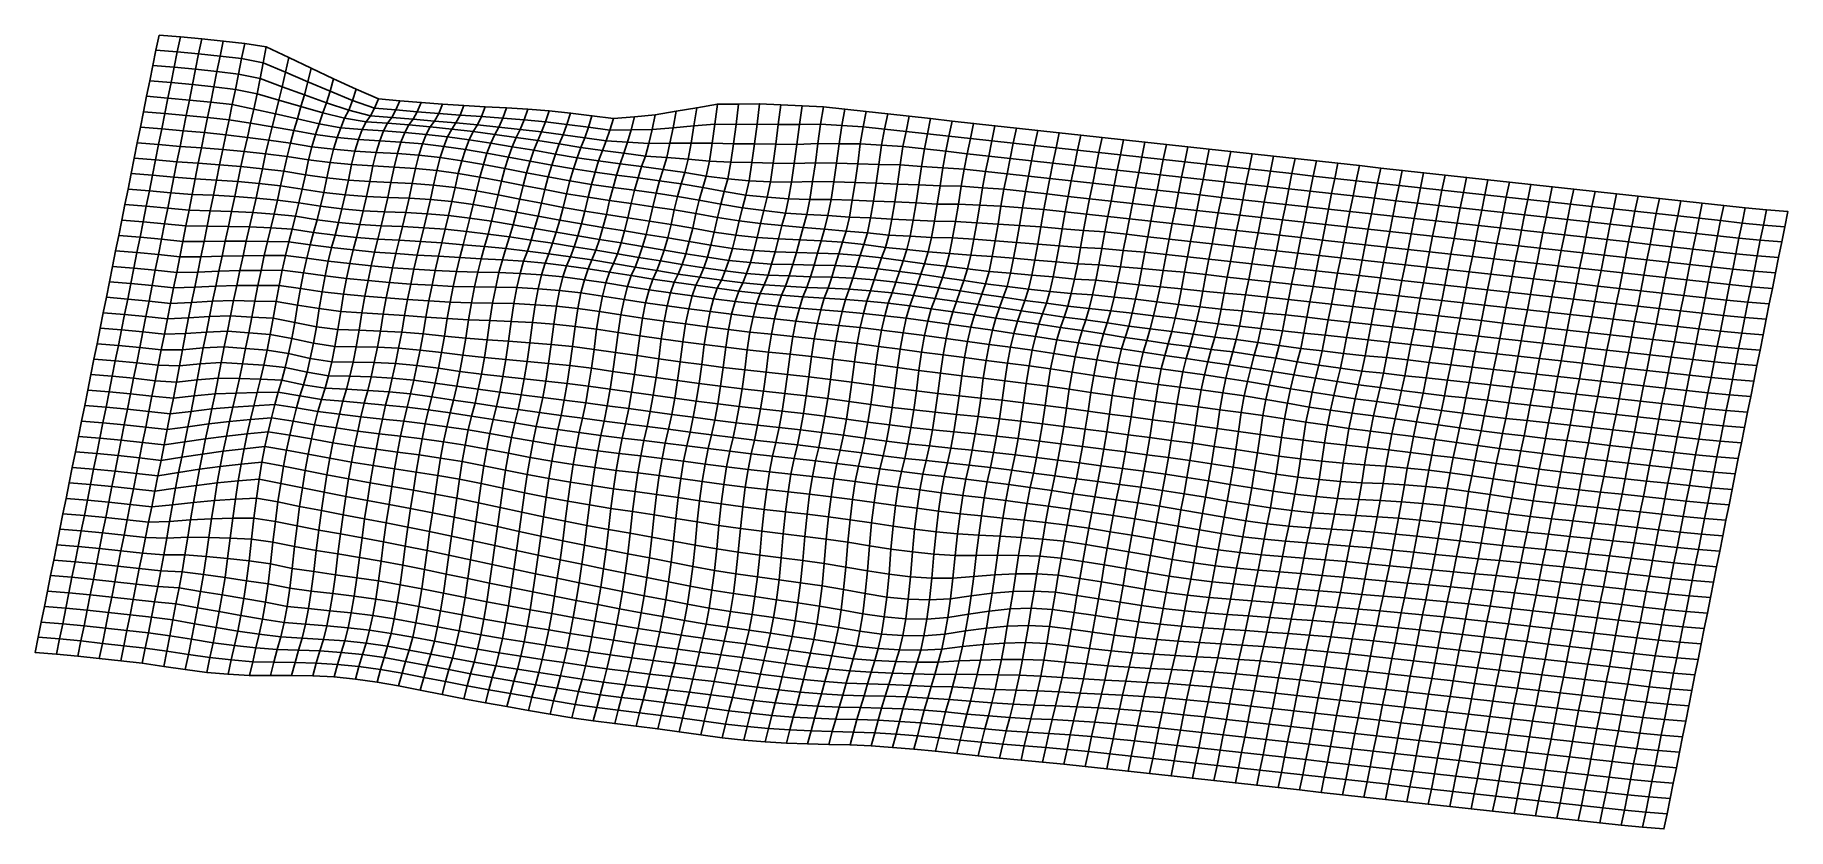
# Model space of a CAD drawing. Header units: metres. Extents: x -7.7 to 4.4, y -0.6 to 4.9.
import ezdxf

# ---------------------------------------------------------------- set-up
doc = ezdxf.new("R2010")
doc.units = ezdxf.units.M

msp = doc.modelspace()

# ---------------------------------------------------------------- linework, layer by layer
at = {"layer": 'C1'}
for points in [[(-6.80997, 4.87764, -10.55683), (-6.83159, 4.77403, -10.45287), (-6.68479, 4.76247, -10.43336), (-6.66317, 4.86608, -10.53732)], [(-6.66317, 4.86608, -10.53732), (-6.68479, 4.76247, -10.43336), (-6.5377, 4.74861, -10.41591), (-6.51608, 4.85222, -10.51987)], [(-6.51608, 4.85222, -10.51987), (-6.5377, 4.74861, -10.41591), (-6.39033, 4.73244, -10.40054), (-6.3687, 4.83605, -10.5045)], [(-6.3687, 4.83605, -10.5045), (-6.39033, 4.73244, -10.40054), (-6.24295, 4.71626, -10.38517), (-6.22133, 4.81988, -10.48913)], [(-6.83159, 4.77403, -10.45287), (-6.85305, 4.66909, -10.35009), (-6.70625, 4.65754, -10.33058), (-6.68479, 4.76247, -10.43336)], [(-6.68479, 4.76247, -10.43336), (-6.70625, 4.65754, -10.33058), (-6.55916, 4.64367, -10.31314), (-6.5377, 4.74861, -10.41591)], [(-6.5377, 4.74861, -10.41591), (-6.55916, 4.64367, -10.31314), (-6.41179, 4.6275, -10.29776), (-6.39033, 4.73244, -10.40054)], [(-6.39033, 4.73244, -10.40054), (-6.41179, 4.6275, -10.29776), (-6.26413, 4.60913, -10.28436), (-6.24295, 4.71626, -10.38517)], [(-6.24295, 4.71626, -10.38517), (-6.26413, 4.60913, -10.28436), (-6.11489, 4.57802, -10.2824), (-6.09402, 4.68768, -10.38094)], [(-6.22133, 4.81988, -10.48913), (-6.24295, 4.71626, -10.38517), (-6.09402, 4.68768, -10.38094), (-6.07302, 4.79624, -10.48047)], [(-6.07302, 4.79624, -10.48047), (-6.09402, 4.68768, -10.38094), (-5.94049, 4.62229, -10.40974), (-5.91855, 4.72338, -10.51597)], [(-5.91855, 4.72338, -10.51597), (-5.94049, 4.62229, -10.40974), (-5.78686, 4.55613, -10.43924), (-5.76399, 4.64975, -10.55217)], [(-6.85305, 4.66909, -10.35009), (-6.87434, 4.56284, -10.24849), (-6.72754, 4.55129, -10.22898), (-6.70625, 4.65754, -10.33058)], [(-6.70625, 4.65754, -10.33058), (-6.72754, 4.55129, -10.22898), (-6.58045, 4.53742, -10.21154), (-6.55916, 4.64367, -10.31314)], [(-6.55916, 4.64367, -10.31314), (-6.58045, 4.53742, -10.21154), (-6.43316, 4.52191, -10.19558), (-6.41179, 4.6275, -10.29776)], [(-6.41179, 4.6275, -10.29776), (-6.43316, 4.52191, -10.19558), (-6.28557, 4.50398, -10.18178), (-6.26413, 4.60913, -10.28436)], [(-6.26413, 4.60913, -10.28436), (-6.28557, 4.50398, -10.18178), (-6.13632, 4.47287, -10.17982), (-6.11489, 4.57802, -10.2824)], [(-6.09402, 4.68768, -10.38094), (-6.11489, 4.57802, -10.2824), (-5.96258, 4.52241, -10.30243), (-5.94049, 4.62229, -10.40974)], [(-5.94049, 4.62229, -10.40974), (-5.96258, 4.52241, -10.30243), (-5.81022, 4.46636, -10.32285), (-5.78686, 4.55613, -10.43924)], [(-5.76399, 4.64975, -10.55217), (-5.78686, 4.55613, -10.43924), (-5.63344, 4.49163, -10.46725), (-5.60962, 4.57766, -10.58699)], [(-6.87434, 4.56284, -10.24849), (-6.89563, 4.45659, -10.1469), (-6.74882, 4.44493, -10.12749), (-6.72754, 4.55129, -10.22898)], [(-6.72754, 4.55129, -10.22898), (-6.74882, 4.44493, -10.12749), (-6.60173, 4.43106, -10.11004), (-6.58045, 4.53742, -10.21154)], [(-6.58045, 4.53742, -10.21154), (-6.60173, 4.43106, -10.11004), (-6.45458, 4.41665, -10.09309), (-6.43316, 4.52191, -10.19558)], [(-6.43316, 4.52191, -10.19558), (-6.45458, 4.41665, -10.09309), (-6.30705, 4.39927, -10.07881), (-6.28557, 4.50398, -10.18178)], [(-6.28557, 4.50398, -10.18178), (-6.30705, 4.39927, -10.07881), (-6.15783, 4.36838, -10.07665), (-6.13632, 4.47287, -10.17982)], [(-6.13632, 4.47287, -10.17982), (-6.15783, 4.36838, -10.07665), (-6.00833, 4.33518, -10.07656), (-5.98555, 4.42956, -10.18881)], [(-6.11489, 4.57802, -10.2824), (-6.13632, 4.47287, -10.17982), (-5.98555, 4.42956, -10.18881), (-5.96258, 4.52241, -10.30243)], [(-5.96258, 4.52241, -10.30243), (-5.98555, 4.42956, -10.18881), (-5.83474, 4.38593, -10.19808), (-5.81022, 4.46636, -10.32285)], [(-5.81022, 4.46636, -10.32285), (-5.83474, 4.38593, -10.19808), (-5.68408, 4.3435, -10.20628), (-5.65806, 4.41196, -10.34179)], [(-5.78686, 4.55613, -10.43924), (-5.81022, 4.46636, -10.32285), (-5.65806, 4.41196, -10.34179), (-5.63344, 4.49163, -10.46725)], [(-5.63344, 4.49163, -10.46725), (-5.65806, 4.41196, -10.34179), (-5.50627, 4.36052, -10.35807), (-5.48002, 4.42712, -10.49526)], [(-5.60962, 4.57766, -10.58699), (-5.63344, 4.49163, -10.46725), (-5.48002, 4.42712, -10.49526), (-5.4552, 4.50513, -10.6222)], [(-5.4552, 4.50513, -10.6222), (-5.48002, 4.42712, -10.49526), (-5.32823, 4.37568, -10.51154), (-5.30172, 4.44019, -10.6506)], [(-6.91691, 4.35023, -10.0454), (-6.93821, 4.24398, -9.94381), (-6.79139, 4.23231, -9.92439), (-6.77011, 4.33867, -10.02589)], [(-6.89563, 4.45659, -10.1469), (-6.91691, 4.35023, -10.0454), (-6.77011, 4.33867, -10.02589), (-6.74882, 4.44493, -10.12749)], [(-6.77011, 4.33867, -10.02589), (-6.79139, 4.23231, -9.92439), (-6.64431, 4.21845, -9.90695), (-6.62303, 4.32481, -10.00845)], [(-6.74882, 4.44493, -10.12749), (-6.77011, 4.33867, -10.02589), (-6.62303, 4.32481, -10.00845), (-6.60173, 4.43106, -10.11004)], [(-6.60173, 4.43106, -10.11004), (-6.62303, 4.32481, -10.00845), (-6.47602, 4.31161, -9.99041), (-6.45458, 4.41665, -10.09309)], [(-6.45458, 4.41665, -10.09309), (-6.47602, 4.31161, -9.99041), (-6.32859, 4.295, -9.97544), (-6.30705, 4.39927, -10.07881)], [(-6.30705, 4.39927, -10.07881), (-6.32859, 4.295, -9.97544), (-6.18038, 4.27212, -9.96608), (-6.15783, 4.36838, -10.07665)], [(-6.15783, 4.36838, -10.07665), (-6.18038, 4.27212, -9.96608), (-6.03186, 4.24683, -9.95889), (-6.00833, 4.33518, -10.07656)], [(-5.98555, 4.42956, -10.18881), (-6.00833, 4.33518, -10.07656), (-5.85879, 4.30176, -10.07667), (-5.83474, 4.38593, -10.19808)], [(-5.83474, 4.38593, -10.19808), (-5.85879, 4.30176, -10.07667), (-5.70926, 4.26834, -10.07678), (-5.68408, 4.3435, -10.20628)], [(-5.68408, 4.3435, -10.20628), (-5.70926, 4.26834, -10.07678), (-5.56037, 4.24008, -10.07225), (-5.53394, 4.30525, -10.21073)], [(-5.65806, 4.41196, -10.34179), (-5.68408, 4.3435, -10.20628), (-5.53394, 4.30525, -10.21073), (-5.50627, 4.36052, -10.35807)], [(-5.50627, 4.36052, -10.35807), (-5.53394, 4.30525, -10.21073), (-5.38565, 4.28172, -10.20196), (-5.3562, 4.32282, -10.36203)], [(-5.48002, 4.42712, -10.49526), (-5.50627, 4.36052, -10.35807), (-5.3562, 4.32282, -10.36203), (-5.32823, 4.37568, -10.51154)], [(-5.32823, 4.37568, -10.51154), (-5.3562, 4.32282, -10.36203), (-5.20939, 4.31115, -10.34261), (-5.18127, 4.36281, -10.49321)], [(-5.30172, 4.44019, -10.6506), (-5.32823, 4.37568, -10.51154), (-5.18127, 4.36281, -10.49321), (-5.15466, 4.42654, -10.63296)], [(-5.18127, 4.36281, -10.49321), (-5.20939, 4.31115, -10.34261), (-5.06259, 4.2996, -10.3231), (-5.03442, 4.35081, -10.47409)], [(-5.15466, 4.42654, -10.63296), (-5.18127, 4.36281, -10.49321), (-5.03442, 4.35081, -10.47409), (-5.00775, 4.4141, -10.61424)], [(-5.03442, 4.35081, -10.47409), (-5.06259, 4.2996, -10.3231), (-4.9156, 4.2865, -10.30497), (-4.88748, 4.33815, -10.45557)], [(-5.00775, 4.4141, -10.61424), (-5.03442, 4.35081, -10.47409), (-4.88748, 4.33815, -10.45557), (-4.86086, 4.40178, -10.59542)], [(-4.86086, 4.40178, -10.59542), (-4.88748, 4.33815, -10.45557), (-4.74082, 4.32769, -10.43507), (-4.7144, 4.39297, -10.57344)], [(-4.7144, 4.39297, -10.57344), (-4.74082, 4.32769, -10.43507), (-4.59416, 4.31724, -10.41457), (-4.56805, 4.38504, -10.55068)], [(-4.56805, 4.38504, -10.55068), (-4.59416, 4.31724, -10.41457), (-4.4474, 4.30601, -10.39476), (-4.42167, 4.37678, -10.5282)], [(-4.42167, 4.37678, -10.5282), (-4.4474, 4.30601, -10.39476), (-4.3006, 4.29445, -10.37525), (-4.27523, 4.36807, -10.50613)], [(-4.27523, 4.36807, -10.50613), (-4.3006, 4.29445, -10.37525), (-4.15351, 4.28059, -10.35781), (-4.12844, 4.35663, -10.48652)], [(-4.12844, 4.35663, -10.48652), (-4.15351, 4.28059, -10.35781), (-4.00597, 4.2631, -10.34362), (-3.98113, 4.34101, -10.47065)], [(-3.98113, 4.34101, -10.47065), (-4.00597, 4.2631, -10.34362), (-3.85824, 4.24407, -10.33081), (-3.83356, 4.3233, -10.45666)], [(-3.39832, 4.32982, -10.36115), (-3.42018, 4.22808, -10.25551), (-3.27635, 4.24025, -10.2147), (-3.25593, 4.35353, -10.30999)], [(-3.25593, 4.35353, -10.30999), (-3.27635, 4.24025, -10.2147), (-3.13257, 4.25286, -10.1735), (-3.11364, 4.37801, -10.25813)], [(-3.11364, 4.37801, -10.25813), (-3.13257, 4.25286, -10.1735), (-2.98871, 4.26481, -10.13289), (-2.97138, 4.4027, -10.20608)], [(-2.97138, 4.4027, -10.20608), (-2.98871, 4.26481, -10.13289), (-2.84323, 4.2638, -10.10391), (-2.82613, 4.40356, -10.17543)], [(-2.82613, 4.40356, -10.17543), (-2.84323, 4.2638, -10.10391), (-2.69792, 4.26411, -10.07375), (-2.68101, 4.40541, -10.14389)], [(-2.68101, 4.40541, -10.14389), (-2.69792, 4.26411, -10.07375), (-2.55249, 4.26354, -10.04437), (-2.53472, 4.39791, -10.12073)], [(-2.53472, 4.39791, -10.12073), (-2.55249, 4.26354, -10.04437), (-2.40715, 4.26363, -10.01441), (-2.38845, 4.39064, -10.09737)], [(-2.38845, 4.39064, -10.09737), (-2.40715, 4.26363, -10.01441), (-2.26189, 4.26437, -9.98385), (-2.24223, 4.3837, -10.07372)], [(-2.24223, 4.3837, -10.07372), (-2.26189, 4.26437, -9.98385), (-2.11549, 4.256, -9.96148), (-2.09485, 4.36753, -10.05834)], [(-2.09485, 4.36753, -10.05834), (-2.11549, 4.256, -9.96148), (-1.96912, 4.24785, -9.93891), (-1.94748, 4.35136, -10.04297)], [(-1.94748, 4.35136, -10.04297), (-1.96912, 4.24785, -9.93891), (-1.82174, 4.23168, -9.92354), (-1.80012, 4.33529, -10.0275)], [(-6.93821, 4.24398, -9.94381), (-6.95949, 4.13762, -9.84231), (-6.81269, 4.12606, -9.8228), (-6.79139, 4.23231, -9.92439)], [(-6.79139, 4.23231, -9.92439), (-6.81269, 4.12606, -9.8228), (-6.6656, 4.1122, -9.80536), (-6.64431, 4.21845, -9.90695)], [(-6.64431, 4.21845, -9.90695), (-6.6656, 4.1122, -9.80536), (-6.51899, 4.10218, -9.78446), (-6.49749, 4.20678, -9.88754)], [(-6.62303, 4.32481, -10.00845), (-6.64431, 4.21845, -9.90695), (-6.49749, 4.20678, -9.88754), (-6.47602, 4.31161, -9.99041)], [(-6.47602, 4.31161, -9.99041), (-6.49749, 4.20678, -9.88754), (-6.3502, 4.19127, -9.87158), (-6.32859, 4.295, -9.97544)], [(-6.32859, 4.295, -9.97544), (-6.3502, 4.19127, -9.87158), (-6.20269, 4.174, -9.85719), (-6.18038, 4.27212, -9.96608)], [(-6.18038, 4.27212, -9.96608), (-6.20269, 4.174, -9.85719), (-6.05487, 4.15431, -9.84497), (-6.03186, 4.24683, -9.95889)], [(-6.03186, 4.24683, -9.95889), (-6.05487, 4.15431, -9.84497), (-5.90699, 4.13408, -9.83325), (-5.88329, 4.2211, -9.9521)], [(-6.00833, 4.33518, -10.07656), (-6.03186, 4.24683, -9.95889), (-5.88329, 4.2211, -9.9521), (-5.85879, 4.30176, -10.07667)], [(-5.88329, 4.2211, -9.9521), (-5.90699, 4.13408, -9.83325), (-5.75866, 4.11033, -9.82468), (-5.73454, 4.19395, -9.94659)], [(-5.85879, 4.30176, -10.07667), (-5.88329, 4.2211, -9.9521), (-5.73454, 4.19395, -9.94659), (-5.70926, 4.26834, -10.07678)], [(-5.70926, 4.26834, -10.07678), (-5.73454, 4.19395, -9.94659), (-5.58652, 4.17261, -9.93585), (-5.56037, 4.24008, -10.07225)], [(-5.56037, 4.24008, -10.07225), (-5.58652, 4.17261, -9.93585), (-5.43962, 4.16029, -9.91703), (-5.41344, 4.22743, -10.05373)], [(-5.53394, 4.30525, -10.21073), (-5.56037, 4.24008, -10.07225), (-5.41344, 4.22743, -10.05373), (-5.38565, 4.28172, -10.20196)], [(-5.41344, 4.22743, -10.05373), (-5.43962, 4.16029, -9.91703), (-5.29317, 4.15148, -9.89505), (-5.26693, 4.21818, -10.03214)], [(-5.38565, 4.28172, -10.20196), (-5.41344, 4.22743, -10.05373), (-5.26693, 4.21818, -10.03214), (-5.239, 4.27137, -10.18136)], [(-5.3562, 4.32282, -10.36203), (-5.38565, 4.28172, -10.20196), (-5.239, 4.27137, -10.18136), (-5.20939, 4.31115, -10.34261)], [(-5.26693, 4.21818, -10.03214), (-5.29317, 4.15148, -9.89505), (-5.14662, 4.1419, -9.87377), (-5.12028, 4.20783, -10.01155)], [(-5.239, 4.27137, -10.18136), (-5.26693, 4.21818, -10.03214), (-5.12028, 4.20783, -10.01155), (-5.09228, 4.26047, -10.16126)], [(-5.20939, 4.31115, -10.34261), (-5.239, 4.27137, -10.18136), (-5.09228, 4.26047, -10.16126), (-5.06259, 4.2996, -10.3231)], [(-5.09228, 4.26047, -10.16126), (-5.12028, 4.20783, -10.01155), (-4.97323, 4.1943, -9.99381), (-4.94521, 4.24672, -10.14372)], [(-5.06259, 4.2996, -10.3231), (-5.09228, 4.26047, -10.16126), (-4.94521, 4.24672, -10.14372), (-4.9156, 4.2865, -10.30497)], [(-4.94521, 4.24672, -10.14372), (-4.97323, 4.1943, -9.99381), (-4.82579, 4.17758, -9.97893), (-4.79794, 4.23142, -10.12756)], [(-4.9156, 4.2865, -10.30497), (-4.94521, 4.24672, -10.14372), (-4.79794, 4.23142, -10.12756), (-4.76867, 4.27385, -10.28644)], [(-4.88748, 4.33815, -10.45557), (-4.9156, 4.2865, -10.30497), (-4.76867, 4.27385, -10.28644), (-4.74082, 4.32769, -10.43507)], [(-4.79794, 4.23142, -10.12756), (-4.82579, 4.17758, -9.97893), (-4.67785, 4.1569, -9.9676), (-4.65035, 4.21349, -10.11377)], [(-4.76867, 4.27385, -10.28644), (-4.79794, 4.23142, -10.12756), (-4.65035, 4.21349, -10.11377), (-4.62159, 4.26009, -10.2689)], [(-4.74082, 4.32769, -10.43507), (-4.76867, 4.27385, -10.28644), (-4.62159, 4.26009, -10.2689), (-4.59416, 4.31724, -10.41457)], [(-4.62159, 4.26009, -10.2689), (-4.65035, 4.21349, -10.11377), (-4.5025, 4.19359, -10.10175), (-4.47435, 4.24502, -10.25254)], [(-4.59416, 4.31724, -10.41457), (-4.62159, 4.26009, -10.2689), (-4.47435, 4.24502, -10.25254), (-4.4474, 4.30601, -10.39476)], [(-4.47435, 4.24502, -10.25254), (-4.5025, 4.19359, -10.10175), (-4.35462, 4.17335, -10.09002), (-4.32706, 4.22951, -10.23658)], [(-4.4474, 4.30601, -10.39476), (-4.47435, 4.24502, -10.25254), (-4.32706, 4.22951, -10.23658), (-4.3006, 4.29445, -10.37525)], [(-4.32706, 4.22951, -10.23658), (-4.35462, 4.17335, -10.09002), (-4.20661, 4.15213, -10.07919), (-4.17957, 4.21246, -10.222)], [(-4.3006, 4.29445, -10.37525), (-4.32706, 4.22951, -10.23658), (-4.17957, 4.21246, -10.222), (-4.15351, 4.28059, -10.35781)], [(-4.15351, 4.28059, -10.35781), (-4.17957, 4.21246, -10.222), (-4.0317, 4.19233, -10.21018), (-4.00597, 4.2631, -10.34362)], [(-4.00597, 4.2631, -10.34362), (-4.0317, 4.19233, -10.21018), (-3.88374, 4.17144, -10.19905), (-3.85824, 4.24407, -10.33081)], [(-3.85824, 4.24407, -10.33081), (-3.88374, 4.17144, -10.19905), (-3.7358, 4.15076, -10.18772), (-3.71035, 4.22384, -10.31909)], [(-3.83356, 4.3233, -10.45666), (-3.85824, 4.24407, -10.33081), (-3.71035, 4.22384, -10.31909), (-3.68574, 4.3035, -10.44455)], [(-3.71035, 4.22384, -10.31909), (-3.7358, 4.15076, -10.18772), (-3.58938, 4.14228, -10.16544), (-3.56529, 4.22612, -10.28715)], [(-3.68574, 4.3035, -10.44455), (-3.71035, 4.22384, -10.31909), (-3.56529, 4.22612, -10.28715), (-3.54201, 4.31655, -10.40295)], [(-3.56529, 4.22612, -10.28715), (-3.58938, 4.14228, -10.16544), (-3.4429, 4.13325, -10.14366), (-3.42018, 4.22808, -10.25551)], [(-3.54201, 4.31655, -10.40295), (-3.56529, 4.22612, -10.28715), (-3.42018, 4.22808, -10.25551), (-3.39832, 4.32982, -10.36115)], [(-3.42018, 4.22808, -10.25551), (-3.4429, 4.13325, -10.14366), (-3.29765, 4.13411, -10.11301), (-3.27635, 4.24025, -10.2147)], [(-3.27635, 4.24025, -10.2147), (-3.29765, 4.13411, -10.11301), (-3.15239, 4.13485, -10.08245), (-3.13257, 4.25286, -10.1735)], [(-3.13257, 4.25286, -10.1735), (-3.15239, 4.13485, -10.08245), (-3.00694, 4.13406, -10.05328), (-2.98871, 4.26481, -10.13289)], [(-2.98871, 4.26481, -10.13289), (-3.00694, 4.13406, -10.05328), (-2.86116, 4.13064, -10.02647), (-2.84323, 4.2638, -10.10391)], [(-2.84323, 4.2638, -10.10391), (-2.86116, 4.13064, -10.02647), (-2.7156, 4.12897, -9.99808), (-2.69792, 4.26411, -10.07375)], [(-2.69792, 4.26411, -10.07375), (-2.7156, 4.12897, -9.99808), (-2.56998, 4.12686, -9.97009), (-2.55249, 4.26354, -10.04437)], [(-2.55249, 4.26354, -10.04437), (-2.56998, 4.12686, -9.97009), (-2.42448, 4.12574, -9.94121), (-2.40715, 4.26363, -10.01441)], [(-2.40715, 4.26363, -10.01441), (-2.42448, 4.12574, -9.94121), (-2.27999, 4.13264, -9.90513), (-2.26189, 4.26437, -9.98385)], [(-2.26189, 4.26437, -9.98385), (-2.27999, 4.13264, -9.90513), (-2.1344, 4.13075, -9.87695), (-2.11549, 4.256, -9.96148)], [(-2.11549, 4.256, -9.96148), (-2.1344, 4.13075, -9.87695), (-1.98886, 4.12919, -9.84846), (-1.96912, 4.24785, -9.93891)], [(-1.96912, 4.24785, -9.93891), (-1.98886, 4.12919, -9.84846), (-1.84233, 4.11983, -9.82698), (-1.82174, 4.23168, -9.92354)], [(-1.82174, 4.23168, -9.92354), (-1.84233, 4.11983, -9.82698), (-1.69582, 4.11058, -9.80539), (-1.67436, 4.21551, -9.90817)], [(-1.80012, 4.33529, -10.0275), (-1.82174, 4.23168, -9.92354), (-1.67436, 4.21551, -9.90817), (-1.65274, 4.31912, -10.01213)], [(-1.65274, 4.31912, -10.01213), (-1.67436, 4.21551, -9.90817), (-1.52699, 4.19934, -9.8928), (-1.50536, 4.30295, -9.99676)], [(-1.50536, 4.30295, -9.99676), (-1.52699, 4.19934, -9.8928), (-1.37962, 4.18328, -9.87733), (-1.35799, 4.28678, -9.98139)], [(-1.35799, 4.28678, -9.98139), (-1.37962, 4.18328, -9.87733), (-1.23225, 4.16711, -9.86196), (-1.21061, 4.27061, -9.96602)], [(-1.21061, 4.27061, -9.96602), (-1.23225, 4.16711, -9.86196), (-1.08487, 4.15093, -9.84659), (-1.06324, 4.25444, -9.95065)], [(-1.06324, 4.25444, -9.95065), (-1.08487, 4.15093, -9.84659), (-0.9375, 4.13476, -9.83122), (-0.91586, 4.23827, -9.93528)], [(-0.91586, 4.23827, -9.93528), (-0.9375, 4.13476, -9.83122), (-0.79012, 4.11859, -9.81585), (-0.7685, 4.22221, -9.91981)], [(-0.7685, 4.22221, -9.91981), (-0.79012, 4.11859, -9.81585), (-0.64274, 4.10242, -9.80047), (-0.62112, 4.20604, -9.90444)], [(-6.95949, 4.13762, -9.84231), (-6.98078, 4.03137, -9.74072), (-6.83398, 4.01981, -9.7212), (-6.81269, 4.12606, -9.8228)], [(-6.81269, 4.12606, -9.8228), (-6.83398, 4.01981, -9.7212), (-6.68689, 4.00595, -9.70376), (-6.6656, 4.1122, -9.80536)], [(-6.6656, 4.1122, -9.80536), (-6.68689, 4.00595, -9.70376), (-6.54044, 3.99714, -9.68178), (-6.51899, 4.10218, -9.78446)], [(-6.51899, 4.10218, -9.78446), (-6.54044, 3.99714, -9.68178), (-6.39375, 3.98646, -9.66148), (-6.37215, 4.09029, -9.76525)], [(-6.49749, 4.20678, -9.88754), (-6.51899, 4.10218, -9.78446), (-6.37215, 4.09029, -9.76525), (-6.3502, 4.19127, -9.87158)], [(-6.3502, 4.19127, -9.87158), (-6.37215, 4.09029, -9.76525), (-6.22505, 4.07632, -9.7479), (-6.20269, 4.174, -9.85719)], [(-6.20269, 4.174, -9.85719), (-6.22505, 4.07632, -9.7479), (-6.07768, 4.06015, -9.73253), (-6.05487, 4.15431, -9.84497)], [(-6.05487, 4.15431, -9.84497), (-6.07768, 4.06015, -9.73253), (-5.93016, 4.04288, -9.71815), (-5.90699, 4.13408, -9.83325)], [(-5.90699, 4.13408, -9.83325), (-5.93016, 4.04288, -9.71815), (-5.78192, 4.01979, -9.70899), (-5.75866, 4.11033, -9.82468)], [(-5.75866, 4.11033, -9.82468), (-5.78192, 4.01979, -9.70899), (-5.6342, 4.00087, -9.69608), (-5.61112, 4.09284, -9.8105)], [(-5.73454, 4.19395, -9.94659), (-5.75866, 4.11033, -9.82468), (-5.61112, 4.09284, -9.8105), (-5.58652, 4.17261, -9.93585)], [(-5.58652, 4.17261, -9.93585), (-5.61112, 4.09284, -9.8105), (-5.46417, 4.08007, -9.79207), (-5.43962, 4.16029, -9.91703)], [(-5.43962, 4.16029, -9.91703), (-5.46417, 4.08007, -9.79207), (-5.31773, 4.07137, -9.76999), (-5.29317, 4.15148, -9.89505)], [(-5.29317, 4.15148, -9.89505), (-5.31773, 4.07137, -9.76999), (-5.17127, 4.06256, -9.74801), (-5.14662, 4.1419, -9.87377)], [(-5.14662, 4.1419, -9.87377), (-5.17127, 4.06256, -9.74801), (-5.02449, 4.05111, -9.7284), (-4.99967, 4.12913, -9.85534)], [(-5.12028, 4.20783, -10.01155), (-5.14662, 4.1419, -9.87377), (-4.99967, 4.12913, -9.85534), (-4.97323, 4.1943, -9.99381)], [(-4.99967, 4.12913, -9.85534), (-5.02449, 4.05111, -9.7284), (-4.8771, 4.03483, -9.71313), (-4.85217, 4.11197, -9.84085)], [(-4.97323, 4.1943, -9.99381), (-4.99967, 4.12913, -9.85534), (-4.85217, 4.11197, -9.84085), (-4.82579, 4.17758, -9.97893)], [(-4.85217, 4.11197, -9.84085), (-4.8771, 4.03483, -9.71313), (-4.72904, 4.01317, -9.70269), (-4.70409, 4.0902, -9.83051)], [(-4.82579, 4.17758, -9.97893), (-4.85217, 4.11197, -9.84085), (-4.70409, 4.0902, -9.83051), (-4.67785, 4.1569, -9.9676)], [(-4.67785, 4.1569, -9.9676), (-4.70409, 4.0902, -9.83051), (-4.55556, 4.0648, -9.82342), (-4.52958, 4.13359, -9.95864)], [(-4.65035, 4.21349, -10.11377), (-4.67785, 4.1569, -9.9676), (-4.52958, 4.13359, -9.95864), (-4.5025, 4.19359, -10.10175)], [(-4.52958, 4.13359, -9.95864), (-4.55556, 4.0648, -9.82342), (-4.40692, 4.03852, -9.81712), (-4.38124, 4.10973, -9.95017)], [(-4.5025, 4.19359, -10.10175), (-4.52958, 4.13359, -9.95864), (-4.38124, 4.10973, -9.95017), (-4.35462, 4.17335, -10.09002)], [(-4.38124, 4.10973, -9.95017), (-4.40692, 4.03852, -9.81712), (-4.2582, 4.01158, -9.81141), (-4.23282, 4.08521, -9.94229)], [(-4.35462, 4.17335, -10.09002), (-4.38124, 4.10973, -9.95017), (-4.23282, 4.08521, -9.94229), (-4.20661, 4.15213, -10.07919)], [(-4.20661, 4.15213, -10.07919), (-4.23282, 4.08521, -9.94229), (-4.08425, 4.05948, -9.9355), (-4.05835, 4.12893, -10.07013)], [(-4.17957, 4.21246, -10.222), (-4.20661, 4.15213, -10.07919), (-4.05835, 4.12893, -10.07013), (-4.0317, 4.19233, -10.21018)], [(-4.05835, 4.12893, -10.07013), (-4.08425, 4.05948, -9.9355), (-3.93572, 4.03408, -9.92841), (-3.91007, 4.1055, -10.06126)], [(-4.0317, 4.19233, -10.21018), (-4.05835, 4.12893, -10.07013), (-3.91007, 4.1055, -10.06126), (-3.88374, 4.17144, -10.19905)], [(-3.91007, 4.1055, -10.06126), (-3.93572, 4.03408, -9.92841), (-3.78764, 4.0123, -9.91807), (-3.76208, 4.08439, -10.05033)], [(-3.88374, 4.17144, -10.19905), (-3.91007, 4.1055, -10.06126), (-3.76208, 4.08439, -10.05033), (-3.7358, 4.15076, -10.18772)], [(-3.7358, 4.15076, -10.18772), (-3.76208, 4.08439, -10.05033), (-3.61433, 4.06525, -10.03762), (-3.58938, 4.14228, -10.16544)], [(-3.58938, 4.14228, -10.16544), (-3.61433, 4.06525, -10.03762), (-3.46649, 4.04535, -10.0256), (-3.4429, 4.13325, -10.14366)], [(-3.4429, 4.13325, -10.14366), (-3.46649, 4.04535, -10.0256), (-3.31985, 4.03511, -10.00491), (-3.29765, 4.13411, -10.11301)], [(-3.29765, 4.13411, -10.11301), (-3.31985, 4.03511, -10.00491), (-3.17316, 4.02443, -9.98461), (-3.15239, 4.13485, -10.08245)], [(-3.15239, 4.13485, -10.08245), (-3.17316, 4.02443, -9.98461), (-3.0261, 4.01078, -9.96697), (-3.00694, 4.13406, -10.05328)], [(-3.00694, 4.13406, -10.05328), (-3.0261, 4.01078, -9.96697), (-2.87998, 4.00461, -9.94262), (-2.86116, 4.13064, -10.02647)], [(-2.86116, 4.13064, -10.02647), (-2.87998, 4.00461, -9.94262), (-2.73411, 4.00052, -9.91641), (-2.7156, 4.12897, -9.99808)], [(-2.7156, 4.12897, -9.99808), (-2.73411, 4.00052, -9.91641), (-2.58825, 3.99644, -9.89019), (-2.56998, 4.12686, -9.97009)], [(-2.56998, 4.12686, -9.97009), (-2.58825, 3.99644, -9.89019), (-2.44255, 3.99367, -9.86279), (-2.42448, 4.12574, -9.94121)], [(-2.42448, 4.12574, -9.94121), (-2.44255, 3.99367, -9.86279), (-2.29789, 3.99925, -9.82789), (-2.27999, 4.13264, -9.90513)], [(-2.27999, 4.13264, -9.90513), (-2.29789, 3.99925, -9.82789), (-2.15219, 3.99648, -9.80049), (-2.1344, 4.13075, -9.87695)], [(-2.1344, 4.13075, -9.87695), (-2.15219, 3.99648, -9.80049), (-2.00636, 3.99261, -9.77408), (-1.98886, 4.12919, -9.84846)], [(-1.98886, 4.12919, -9.84846), (-2.00636, 3.99261, -9.77408), (-1.86051, 3.98864, -9.74776), (-1.84233, 4.11983, -9.82698)], [(-1.84233, 4.11983, -9.82698), (-1.86051, 3.98864, -9.74776), (-1.7147, 3.98499, -9.72115), (-1.69582, 4.11058, -9.80539)], [(-1.69582, 4.11058, -9.80539), (-1.7147, 3.98499, -9.72115), (-1.56803, 3.97453, -9.70065), (-1.54845, 4.09441, -9.79002)], [(-1.67436, 4.21551, -9.90817), (-1.69582, 4.11058, -9.80539), (-1.54845, 4.09441, -9.79002), (-1.52699, 4.19934, -9.8928)], [(-1.52699, 4.19934, -9.8928), (-1.54845, 4.09441, -9.79002), (-1.40108, 4.07834, -9.77455), (-1.37962, 4.18328, -9.87733)], [(-1.37962, 4.18328, -9.87733), (-1.40108, 4.07834, -9.77455), (-1.25371, 4.06217, -9.75918), (-1.23225, 4.16711, -9.86196)], [(-1.23225, 4.16711, -9.86196), (-1.25371, 4.06217, -9.75918), (-1.10633, 4.046, -9.74381), (-1.08487, 4.15093, -9.84659)], [(-1.08487, 4.15093, -9.84659), (-1.10633, 4.046, -9.74381), (-0.95895, 4.02983, -9.72844), (-0.9375, 4.13476, -9.83122)], [(-0.9375, 4.13476, -9.83122), (-0.95895, 4.02983, -9.72844), (-0.81158, 4.01366, -9.71307), (-0.79012, 4.11859, -9.81585)], [(-0.79012, 4.11859, -9.81585), (-0.81158, 4.01366, -9.71307), (-0.6642, 3.99749, -9.6977), (-0.64274, 4.10242, -9.80047)], [(-0.64274, 4.10242, -9.80047), (-0.6642, 3.99749, -9.6977), (-0.51684, 3.98143, -9.68223), (-0.49537, 4.08625, -9.7851)], [(-0.62112, 4.20604, -9.90444), (-0.64274, 4.10242, -9.80047), (-0.49537, 4.08625, -9.7851), (-0.47375, 4.18986, -9.88906)], [(-0.47375, 4.18986, -9.88906), (-0.49537, 4.08625, -9.7851), (-0.34801, 4.07019, -9.76963), (-0.32637, 4.17369, -9.87369)], [(-0.32637, 4.17369, -9.87369), (-0.34801, 4.07019, -9.76963), (-0.20063, 4.05402, -9.75426), (-0.17899, 4.15752, -9.85832)], [(-0.17899, 4.15752, -9.85832), (-0.20063, 4.05402, -9.75426), (-0.05325, 4.03785, -9.73889), (-0.03162, 4.14135, -9.84295)], [(-0.03162, 4.14135, -9.84295), (-0.05325, 4.03785, -9.73889), (0.09412, 4.02168, -9.72352), (0.11574, 4.12529, -9.82748)], [(0.11574, 4.12529, -9.82748), (0.09412, 4.02168, -9.72352), (0.2415, 4.0055, -9.70815), (0.26312, 4.10912, -9.81211)], [(0.26312, 4.10912, -9.81211), (0.2415, 4.0055, -9.70815), (0.38887, 3.98933, -9.69278), (0.4105, 4.09295, -9.79674)], [(-6.98078, 4.03137, -9.74072), (-7.00206, 3.92501, -9.63922), (-6.85526, 3.91345, -9.61971), (-6.83398, 4.01981, -9.7212)], [(-6.83398, 4.01981, -9.7212), (-6.85526, 3.91345, -9.61971), (-6.70817, 3.89959, -9.60227), (-6.68689, 4.00595, -9.70376)], [(-6.68689, 4.00595, -9.70376), (-6.70817, 3.89959, -9.60227), (-6.56159, 3.88979, -9.58118), (-6.54044, 3.99714, -9.68178)], [(-6.54044, 3.99714, -9.68178), (-6.56159, 3.88979, -9.58118), (-6.41514, 3.88098, -9.5592), (-6.39375, 3.98646, -9.66148)], [(-6.39375, 3.98646, -9.66148), (-6.41514, 3.88098, -9.5592), (-6.26839, 3.86986, -9.53929), (-6.24679, 3.97358, -9.64315)], [(-6.37215, 4.09029, -9.76525), (-6.39375, 3.98646, -9.66148), (-6.24679, 3.97358, -9.64315), (-6.22505, 4.07632, -9.7479)], [(-6.22505, 4.07632, -9.7479), (-6.24679, 3.97358, -9.64315), (-6.09955, 3.95851, -9.6268), (-6.07768, 4.06015, -9.73253)], [(-6.07768, 4.06015, -9.73253), (-6.09955, 3.95851, -9.6268), (-5.95213, 3.94201, -9.61172), (-5.93016, 4.04288, -9.71815)], [(-5.93016, 4.04288, -9.71815), (-5.95213, 3.94201, -9.61172), (-5.8037, 3.91738, -9.60394), (-5.78192, 4.01979, -9.70899)], [(-5.78192, 4.01979, -9.70899), (-5.8037, 3.91738, -9.60394), (-5.65573, 3.89649, -9.59281), (-5.6342, 4.00087, -9.69608)], [(-5.6342, 4.00087, -9.69608), (-5.65573, 3.89649, -9.59281), (-5.50842, 3.88086, -9.57695), (-5.48711, 3.987, -9.67864)], [(-5.61112, 4.09284, -9.8105), (-5.6342, 4.00087, -9.69608), (-5.48711, 3.987, -9.67864), (-5.46417, 4.08007, -9.79207)], [(-5.48711, 3.987, -9.67864), (-5.50842, 3.88086, -9.57695), (-5.3618, 3.87073, -9.55615), (-5.3406, 3.97775, -9.65706)], [(-5.46417, 4.08007, -9.79207), (-5.48711, 3.987, -9.67864), (-5.3406, 3.97775, -9.65706), (-5.31773, 4.07137, -9.76999)], [(-5.3406, 3.97775, -9.65706), (-5.3618, 3.87073, -9.55615), (-5.21556, 3.86368, -9.5326), (-5.19424, 3.96971, -9.63439)], [(-5.31773, 4.07137, -9.76999), (-5.3406, 3.97775, -9.65706), (-5.19424, 3.96971, -9.63439), (-5.17127, 4.06256, -9.74801)], [(-5.17127, 4.06256, -9.74801), (-5.19424, 3.96971, -9.63439), (-5.04771, 3.96024, -9.613), (-5.02449, 4.05111, -9.7284)], [(-5.02449, 4.05111, -9.7284), (-5.04771, 3.96024, -9.613), (-4.90056, 3.94594, -9.59596), (-4.8771, 4.03483, -9.71313)], [(-4.8771, 4.03483, -9.71313), (-4.90056, 3.94594, -9.59596), (-4.75271, 3.92592, -9.58404), (-4.72904, 4.01317, -9.70269)], [(-4.72904, 4.01317, -9.70269), (-4.75271, 3.92592, -9.58404), (-4.60422, 3.90085, -9.57665), (-4.58044, 3.98722, -9.69609)], [(-4.70409, 4.0902, -9.83051), (-4.72904, 4.01317, -9.70269), (-4.58044, 3.98722, -9.69609), (-4.55556, 4.0648, -9.82342)], [(-4.58044, 3.98722, -9.69609), (-4.60422, 3.90085, -9.57665), (-4.4554, 3.87315, -9.57163), (-4.43163, 3.95962, -9.69098)], [(-4.55556, 4.0648, -9.82342), (-4.58044, 3.98722, -9.69609), (-4.43163, 3.95962, -9.69098), (-4.40692, 4.03852, -9.81712)], [(-4.40692, 4.03852, -9.81712), (-4.43163, 3.95962, -9.69098), (-4.28273, 3.93126, -9.68655), (-4.2582, 4.01158, -9.81141)], [(-4.2582, 4.01158, -9.81141), (-4.28273, 3.93126, -9.68655), (-4.13379, 3.90256, -9.68242), (-4.1094, 3.9841, -9.8062)], [(-4.23282, 4.08521, -9.94229), (-4.2582, 4.01158, -9.81141), (-4.1094, 3.9841, -9.8062), (-4.08425, 4.05948, -9.9355)], [(-4.1094, 3.9841, -9.8062), (-4.13379, 3.90256, -9.68242), (-3.98494, 3.87464, -9.6776), (-3.96068, 3.95716, -9.80049)], [(-4.08425, 4.05948, -9.9355), (-4.1094, 3.9841, -9.8062), (-3.96068, 3.95716, -9.80049), (-3.93572, 4.03408, -9.92841)], [(-3.93572, 4.03408, -9.92841), (-3.96068, 3.95716, -9.80049), (-3.8125, 3.93451, -9.79094), (-3.78764, 4.0123, -9.91807)], [(-3.78764, 4.0123, -9.91807), (-3.8125, 3.93451, -9.79094), (-3.66469, 3.91493, -9.77862), (-3.6399, 3.99317, -9.90536)], [(-3.76208, 4.08439, -10.05033), (-3.78764, 4.0123, -9.91807), (-3.6399, 3.99317, -9.90536), (-3.61433, 4.06525, -10.03762)], [(-3.6399, 3.99317, -9.90536), (-3.66469, 3.91493, -9.77862), (-3.51688, 3.89524, -9.76641), (-3.49209, 3.97359, -9.89305)], [(-3.61433, 4.06525, -10.03762), (-3.6399, 3.99317, -9.90536), (-3.49209, 3.97359, -9.89305), (-3.46649, 4.04535, -10.0256)], [(-3.46649, 4.04535, -10.0256), (-3.49209, 3.97359, -9.89305), (-3.34424, 3.95357, -9.88113), (-3.31985, 4.03511, -10.00491)], [(-3.31985, 4.03511, -10.00491), (-3.34424, 3.95357, -9.88113), (-3.19626, 3.93257, -9.87009), (-3.17316, 4.02443, -9.98461)], [(-3.17316, 4.02443, -9.98461), (-3.19626, 3.93257, -9.87009), (-3.04781, 3.90783, -9.86241), (-3.0261, 4.01078, -9.96697)], [(-3.0261, 4.01078, -9.96697), (-3.04781, 3.90783, -9.86241), (-2.90021, 3.8899, -9.84862), (-2.87998, 4.00461, -9.94262)], [(-2.87998, 4.00461, -9.94262), (-2.90021, 3.8899, -9.84862), (-2.75292, 3.87439, -9.83266), (-2.73411, 4.00052, -9.91641)], [(-2.73411, 4.00052, -9.91641), (-2.75292, 3.87439, -9.83266), (-2.60693, 3.86931, -9.80733), (-2.58825, 3.99644, -9.89019)], [(-2.58825, 3.99644, -9.89019), (-2.60693, 3.86931, -9.80733), (-2.46116, 3.866, -9.78042), (-2.44255, 3.99367, -9.86279)], [(-2.44255, 3.99367, -9.86279), (-2.46116, 3.866, -9.78042), (-2.31649, 3.87147, -9.74562), (-2.29789, 3.99925, -9.82789)], [(-2.29789, 3.99925, -9.82789), (-2.31649, 3.87147, -9.74562), (-2.17079, 3.8687, -9.71822), (-2.15219, 3.99648, -9.80049)], [(-2.15219, 3.99648, -9.80049), (-2.17079, 3.8687, -9.71822), (-2.02487, 3.86417, -9.6924), (-2.00636, 3.99261, -9.77408)], [(-2.00636, 3.99261, -9.77408), (-2.02487, 3.86417, -9.6924), (-1.87893, 3.85943, -9.66678), (-1.86051, 3.98864, -9.74776)], [(-1.86051, 3.98864, -9.74776), (-1.87893, 3.85943, -9.66678), (-1.73286, 3.85369, -9.64204), (-1.7147, 3.98499, -9.72115)], [(-1.7147, 3.98499, -9.72115), (-1.73286, 3.85369, -9.64204), (-1.58676, 3.84774, -9.6175), (-1.56803, 3.97453, -9.70065)], [(-1.54845, 4.09441, -9.79002), (-1.56803, 3.97453, -9.70065), (-1.4214, 3.96429, -9.67996), (-1.40108, 4.07834, -9.77455)], [(-1.40108, 4.07834, -9.77455), (-1.4214, 3.96429, -9.67996), (-1.27499, 3.95581, -9.65768), (-1.25371, 4.06217, -9.75918)], [(-1.25371, 4.06217, -9.75918), (-1.27499, 3.95581, -9.65768), (-1.12761, 3.93964, -9.64231), (-1.10633, 4.046, -9.74381)], [(-1.10633, 4.046, -9.74381), (-1.12761, 3.93964, -9.64231), (-0.98025, 3.92358, -9.62684), (-0.95895, 4.02983, -9.72844)], [(-0.95895, 4.02983, -9.72844), (-0.98025, 3.92358, -9.62684), (-0.83287, 3.90741, -9.61147), (-0.81158, 4.01366, -9.71307)], [(-0.81158, 4.01366, -9.71307), (-0.83287, 3.90741, -9.61147), (-0.6855, 3.89124, -9.5961), (-0.6642, 3.99749, -9.6977)], [(-0.6642, 3.99749, -9.6977), (-0.6855, 3.89124, -9.5961), (-0.53812, 3.87507, -9.58073), (-0.51684, 3.98143, -9.68223)], [(-0.51684, 3.98143, -9.68223), (-0.53812, 3.87507, -9.58073), (-0.39074, 3.8589, -9.56536), (-0.36946, 3.96526, -9.66685)], [(-0.49537, 4.08625, -9.7851), (-0.51684, 3.98143, -9.68223), (-0.36946, 3.96526, -9.66685), (-0.34801, 4.07019, -9.76963)], [(-0.34801, 4.07019, -9.76963), (-0.36946, 3.96526, -9.66685), (-0.22209, 3.94909, -9.65148), (-0.20063, 4.05402, -9.75426)], [(-0.20063, 4.05402, -9.75426), (-0.22209, 3.94909, -9.65148), (-0.07471, 3.93291, -9.63611), (-0.05325, 4.03785, -9.73889)], [(-0.05325, 4.03785, -9.73889), (-0.07471, 3.93291, -9.63611), (0.07266, 3.91674, -9.62074), (0.09412, 4.02168, -9.72352)], [(0.09412, 4.02168, -9.72352), (0.07266, 3.91674, -9.62074), (0.22004, 3.90057, -9.60537), (0.2415, 4.0055, -9.70815)], [(0.2415, 4.0055, -9.70815), (0.22004, 3.90057, -9.60537), (0.36742, 3.8844, -9.59), (0.38887, 3.98933, -9.69278)], [(0.38887, 3.98933, -9.69278), (0.36742, 3.8844, -9.59), (0.51478, 3.86834, -9.57453), (0.53624, 3.97327, -9.67731)], [(0.4105, 4.09295, -9.79674), (0.38887, 3.98933, -9.69278), (0.53624, 3.97327, -9.67731), (0.55787, 4.07678, -9.78137)], [(0.55787, 4.07678, -9.78137), (0.53624, 3.97327, -9.67731), (0.68361, 3.9571, -9.66194), (0.70525, 4.06061, -9.766)], [(0.70525, 4.06061, -9.766), (0.68361, 3.9571, -9.66194), (0.83099, 3.94093, -9.64656), (0.85263, 4.04443, -9.75062)], [(0.85263, 4.04443, -9.75062), (0.83099, 3.94093, -9.64656), (0.97836, 3.92476, -9.63119), (0.99999, 4.02837, -9.73516)], [(0.99999, 4.02837, -9.73516), (0.97836, 3.92476, -9.63119), (1.12574, 3.90859, -9.61582), (1.14736, 4.0122, -9.71978)], [(1.14736, 4.0122, -9.71978), (1.12574, 3.90859, -9.61582), (1.27312, 3.89242, -9.60045), (1.29474, 3.99603, -9.70441)], [(1.29474, 3.99603, -9.70441), (1.27312, 3.89242, -9.60045), (1.42048, 3.87636, -9.58498), (1.44212, 3.97986, -9.68904)], [(1.44212, 3.97986, -9.68904), (1.42048, 3.87636, -9.58498), (1.56785, 3.86018, -9.56961), (1.58949, 3.96369, -9.67367)], [(-7.00206, 3.92501, -9.63922), (-7.02335, 3.81876, -9.53762), (-6.87655, 3.8072, -9.51811), (-6.85526, 3.91345, -9.61971)], [(-6.85526, 3.91345, -9.61971), (-6.87655, 3.8072, -9.51811), (-6.72947, 3.79334, -9.50067), (-6.70817, 3.89959, -9.60227)], [(-6.70817, 3.89959, -9.60227), (-6.72947, 3.79334, -9.50067), (-6.58274, 3.78233, -9.48066), (-6.56159, 3.88979, -9.58118)], [(-6.56159, 3.88979, -9.58118), (-6.58274, 3.78233, -9.48066), (-6.43657, 3.77583, -9.45662), (-6.41514, 3.88098, -9.5592)], [(-6.41514, 3.88098, -9.5592), (-6.43657, 3.77583, -9.45662), (-6.29011, 3.76701, -9.43464), (-6.26839, 3.86986, -9.53929)], [(-6.26839, 3.86986, -9.53929), (-6.29011, 3.76701, -9.43464), (-6.14341, 3.75623, -9.41444), (-6.12139, 3.85665, -9.52126)], [(-6.24679, 3.97358, -9.64315), (-6.26839, 3.86986, -9.53929), (-6.12139, 3.85665, -9.52126), (-6.09955, 3.95851, -9.6268)], [(-6.12139, 3.85665, -9.52126), (-6.14341, 3.75623, -9.41444), (-5.99646, 3.74346, -9.39601), (-5.97415, 3.84158, -9.5049)], [(-6.09955, 3.95851, -9.6268), (-6.12139, 3.85665, -9.52126), (-5.97415, 3.84158, -9.5049), (-5.95213, 3.94201, -9.61172)], [(-5.95213, 3.94201, -9.61172), (-5.97415, 3.84158, -9.5049), (-5.82595, 3.81882, -9.49545), (-5.8037, 3.91738, -9.60394)], [(-5.8037, 3.91738, -9.60394), (-5.82595, 3.81882, -9.49545), (-5.67779, 3.79639, -9.48569), (-5.65573, 3.89649, -9.59281)], [(-5.65573, 3.89649, -9.59281), (-5.67779, 3.79639, -9.48569), (-5.53029, 3.77923, -9.47121), (-5.50842, 3.88086, -9.57695)], [(-5.50842, 3.88086, -9.57695), (-5.53029, 3.77923, -9.47121), (-5.38355, 3.76811, -9.4513), (-5.3618, 3.87073, -9.55615)], [(-5.3618, 3.87073, -9.55615), (-5.38355, 3.76811, -9.4513), (-5.23733, 3.76117, -9.42765), (-5.21556, 3.86368, -9.5326)], [(-5.21556, 3.86368, -9.5326), (-5.23733, 3.76117, -9.42765), (-5.0913, 3.75576, -9.40262), (-5.06936, 3.85685, -9.50885)], [(-5.19424, 3.96971, -9.63439), (-5.21556, 3.86368, -9.5326), (-5.06936, 3.85685, -9.50885), (-5.04771, 3.96024, -9.613)], [(-5.06936, 3.85685, -9.50885), (-5.0913, 3.75576, -9.40262), (-4.94481, 3.74673, -9.38084), (-4.9226, 3.84562, -9.48904)], [(-5.04771, 3.96024, -9.613), (-5.06936, 3.85685, -9.50885), (-4.9226, 3.84562, -9.48904), (-4.90056, 3.94594, -9.59596)], [(-4.90056, 3.94594, -9.59596), (-4.9226, 3.84562, -9.48904), (-4.77513, 3.82868, -9.47436), (-4.75271, 3.92592, -9.58404)], [(-4.75271, 3.92592, -9.58404), (-4.77513, 3.82868, -9.47436), (-4.62691, 3.80581, -9.465), (-4.60422, 3.90085, -9.57665)], [(-4.60422, 3.90085, -9.57665), (-4.62691, 3.80581, -9.465), (-4.47822, 3.77909, -9.45909), (-4.4554, 3.87315, -9.57163)], [(-4.4554, 3.87315, -9.57163), (-4.47822, 3.77909, -9.45909), (-4.32928, 3.7504, -9.45496), (-4.30643, 3.84423, -9.5677)], [(-4.43163, 3.95962, -9.69098), (-4.4554, 3.87315, -9.57163), (-4.30643, 3.84423, -9.5677), (-4.28273, 3.93126, -9.68655)], [(-4.28273, 3.93126, -9.68655), (-4.30643, 3.84423, -9.5677), (-4.15743, 3.8151, -9.56396), (-4.13379, 3.90256, -9.68242)], [(-4.13379, 3.90256, -9.68242), (-4.15743, 3.8151, -9.56396), (-4.00852, 3.78662, -9.55964), (-3.98494, 3.87464, -9.6776)], [(-3.98494, 3.87464, -9.6776), (-4.00852, 3.78662, -9.55964), (-3.8601, 3.7621, -9.55176), (-3.83665, 3.85111, -9.66883)], [(-3.96068, 3.95716, -9.80049), (-3.98494, 3.87464, -9.6776), (-3.83665, 3.85111, -9.66883), (-3.8125, 3.93451, -9.79094)], [(-3.8125, 3.93451, -9.79094), (-3.83665, 3.85111, -9.66883), (-3.68873, 3.83065, -9.65731), (-3.66469, 3.91493, -9.77862)], [(-3.66469, 3.91493, -9.77862), (-3.68873, 3.83065, -9.65731), (-3.54085, 3.81041, -9.64558), (-3.51688, 3.89524, -9.76641)], [(-3.51688, 3.89524, -9.76641), (-3.54085, 3.81041, -9.64558), (-3.39297, 3.79018, -9.63386), (-3.36903, 3.87534, -9.75439)], [(-3.49209, 3.97359, -9.89305), (-3.51688, 3.89524, -9.76641), (-3.36903, 3.87534, -9.75439), (-3.34424, 3.95357, -9.88113)], [(-3.36903, 3.87534, -9.75439), (-3.39297, 3.79018, -9.63386), (-3.24494, 3.76884, -9.62312), (-3.22105, 3.85433, -9.74336)], [(-3.34424, 3.95357, -9.88113), (-3.36903, 3.87534, -9.75439), (-3.22105, 3.85433, -9.74336), (-3.19626, 3.93257, -9.87009)], [(-3.19626, 3.93257, -9.87009), (-3.22105, 3.85433, -9.74336), (-3.07255, 3.82915, -9.73607), (-3.04781, 3.90783, -9.86241)], [(-3.04781, 3.90783, -9.86241), (-3.07255, 3.82915, -9.73607), (-2.92373, 3.80145, -9.73105), (-2.90021, 3.8899, -9.84862)], [(-2.90021, 3.8899, -9.84862), (-2.92373, 3.80145, -9.73105), (-2.77526, 3.77649, -9.72357), (-2.75292, 3.87439, -9.83266)], [(-2.75292, 3.87439, -9.83266), (-2.77526, 3.77649, -9.72357), (-2.6282, 3.76284, -9.70593), (-2.60693, 3.86931, -9.80733)], [(-2.60693, 3.86931, -9.80733), (-2.6282, 3.76284, -9.70593), (-2.4814, 3.75129, -9.68642), (-2.46116, 3.866, -9.78042)], [(-2.46116, 3.866, -9.78042), (-2.4814, 3.75129, -9.68642), (-2.33566, 3.74819, -9.65931), (-2.31649, 3.87147, -9.74562)], [(-2.31649, 3.87147, -9.74562), (-2.33566, 3.74819, -9.65931), (-2.19007, 3.7463, -9.63112), (-2.17079, 3.8687, -9.71822)], [(-2.17079, 3.8687, -9.71822), (-2.19007, 3.7463, -9.63112), (-2.04419, 3.7421, -9.605), (-2.02487, 3.86417, -9.6924)], [(-2.02487, 3.86417, -9.6924), (-2.04419, 3.7421, -9.605), (-1.89816, 3.7367, -9.57997), (-1.87893, 3.85943, -9.66678)], [(-1.87893, 3.85943, -9.66678), (-1.89816, 3.7367, -9.57997), (-1.75199, 3.73019, -9.55592), (-1.73286, 3.85369, -9.64204)], [(-1.56803, 3.97453, -9.70065), (-1.58676, 3.84774, -9.6175), (-1.44069, 3.842, -9.59276), (-1.4214, 3.96429, -9.67996)], [(-1.4214, 3.96429, -9.67996), (-1.44069, 3.842, -9.59276), (-1.29486, 3.83825, -9.56624), (-1.27499, 3.95581, -9.65768)], [(-1.27499, 3.95581, -9.65768), (-1.29486, 3.83825, -9.56624), (-1.14809, 3.82691, -9.54654), (-1.12761, 3.93964, -9.64231)], [(-1.12761, 3.93964, -9.64231), (-1.14809, 3.82691, -9.54654), (-1.00153, 3.81722, -9.52535), (-0.98025, 3.92358, -9.62684)], [(-0.98025, 3.92358, -9.62684), (-1.00153, 3.81722, -9.52535), (-0.85415, 3.80105, -9.50998), (-0.83287, 3.90741, -9.61147)], [(-0.83287, 3.90741, -9.61147), (-0.85415, 3.80105, -9.50998), (-0.70679, 3.78499, -9.49451), (-0.6855, 3.89124, -9.5961)], [(-0.6855, 3.89124, -9.5961), (-0.70679, 3.78499, -9.49451), (-0.55941, 3.76882, -9.47913), (-0.53812, 3.87507, -9.58073)], [(-0.53812, 3.87507, -9.58073), (-0.55941, 3.76882, -9.47913), (-0.41204, 3.75264, -9.46376), (-0.39074, 3.8589, -9.56536)], [(-0.39074, 3.8589, -9.56536), (-0.41204, 3.75264, -9.46376), (-0.26466, 3.73647, -9.44839), (-0.24337, 3.84272, -9.54999)], [(-0.36946, 3.96526, -9.66685), (-0.39074, 3.8589, -9.56536), (-0.24337, 3.84272, -9.54999), (-0.22209, 3.94909, -9.65148)], [(-0.22209, 3.94909, -9.65148), (-0.24337, 3.84272, -9.54999), (-0.09601, 3.82666, -9.53452), (-0.07471, 3.93291, -9.63611)], [(-0.07471, 3.93291, -9.63611), (-0.09601, 3.82666, -9.53452), (0.05137, 3.81049, -9.51915), (0.07266, 3.91674, -9.62074)], [(0.07266, 3.91674, -9.62074), (0.05137, 3.81049, -9.51915), (0.19875, 3.79432, -9.50377), (0.22004, 3.90057, -9.60537)], [(0.22004, 3.90057, -9.60537), (0.19875, 3.79432, -9.50377), (0.34612, 3.77815, -9.4884), (0.36742, 3.8844, -9.59)], [(0.36742, 3.8844, -9.59), (0.34612, 3.77815, -9.4884), (0.4935, 3.76198, -9.47303), (0.51478, 3.86834, -9.57453)], [(0.51478, 3.86834, -9.57453), (0.4935, 3.76198, -9.47303), (0.64087, 3.74581, -9.45766), (0.66215, 3.85217, -9.55916)], [(0.53624, 3.97327, -9.67731), (0.51478, 3.86834, -9.57453), (0.66215, 3.85217, -9.55916), (0.68361, 3.9571, -9.66194)], [(0.68361, 3.9571, -9.66194), (0.66215, 3.85217, -9.55916), (0.80953, 3.836, -9.54379), (0.83099, 3.94093, -9.64656)], [(0.83099, 3.94093, -9.64656), (0.80953, 3.836, -9.54379), (0.95691, 3.81983, -9.52842), (0.97836, 3.92476, -9.63119)], [(0.97836, 3.92476, -9.63119), (0.95691, 3.81983, -9.52842), (1.10428, 3.80366, -9.51304), (1.12574, 3.90859, -9.61582)], [(1.12574, 3.90859, -9.61582), (1.10428, 3.80366, -9.51304), (1.25166, 3.78748, -9.49767), (1.27312, 3.89242, -9.60045)], [(1.27312, 3.89242, -9.60045), (1.25166, 3.78748, -9.49767), (1.39902, 3.77142, -9.4822), (1.42048, 3.87636, -9.58498)], [(1.42048, 3.87636, -9.58498), (1.39902, 3.77142, -9.4822), (1.5464, 3.75525, -9.46683), (1.56785, 3.86018, -9.56961)], [(1.56785, 3.86018, -9.56961), (1.5464, 3.75525, -9.46683), (1.69377, 3.73908, -9.45146), (1.71523, 3.84401, -9.55424)], [(1.58949, 3.96369, -9.67367), (1.56785, 3.86018, -9.56961), (1.71523, 3.84401, -9.55424), (1.73687, 3.94752, -9.6583)], [(1.73687, 3.94752, -9.6583), (1.71523, 3.84401, -9.55424), (1.86261, 3.82784, -9.53887), (1.88424, 3.93135, -9.64293)], [(1.88424, 3.93135, -9.64293), (1.86261, 3.82784, -9.53887), (2.00998, 3.81167, -9.5235), (2.03161, 3.91529, -9.62746)], [(2.03161, 3.91529, -9.62746), (2.00998, 3.81167, -9.5235), (2.15736, 3.7955, -9.50813), (2.17898, 3.89911, -9.61209)], [(2.17898, 3.89911, -9.61209), (2.15736, 3.7955, -9.50813), (2.30473, 3.77933, -9.49275), (2.32636, 3.88294, -9.59672)], [(2.32636, 3.88294, -9.59672), (2.30473, 3.77933, -9.49275), (2.4521, 3.76327, -9.47728), (2.47373, 3.86677, -9.58134)], [(2.47373, 3.86677, -9.58134), (2.4521, 3.76327, -9.47728), (2.59947, 3.7471, -9.46191), (2.62111, 3.8506, -9.56597)], [(-7.02335, 3.81876, -9.53762), (-7.04465, 3.71251, -9.43603), (-6.89783, 3.70084, -9.41662), (-6.87655, 3.8072, -9.51811)], [(-6.87655, 3.8072, -9.51811), (-6.89783, 3.70084, -9.41662), (-6.75075, 3.68698, -9.39917), (-6.72947, 3.79334, -9.50067)], [(-6.72947, 3.79334, -9.50067), (-6.75075, 3.68698, -9.39917), (-6.60384, 3.67454, -9.38045), (-6.58274, 3.78233, -9.48066)], [(-6.58274, 3.78233, -9.48066), (-6.60384, 3.67454, -9.38045), (-6.45794, 3.67023, -9.35443), (-6.43657, 3.77583, -9.45662)], [(-6.43657, 3.77583, -9.45662), (-6.45794, 3.67023, -9.35443), (-6.31187, 3.6645, -9.32969), (-6.29011, 3.76701, -9.43464)], [(-6.29011, 3.76701, -9.43464), (-6.31187, 3.6645, -9.32969), (-6.16556, 3.65679, -9.30673), (-6.14341, 3.75623, -9.41444)], [(-6.14341, 3.75623, -9.41444), (-6.16556, 3.65679, -9.30673), (-6.01898, 3.64699, -9.28564), (-5.99646, 3.74346, -9.39601)], [(-5.99646, 3.74346, -9.39601), (-6.01898, 3.64699, -9.28564), (-5.8717, 3.63159, -9.26958), (-5.84863, 3.72366, -9.38389)], [(-5.97415, 3.84158, -9.5049), (-5.99646, 3.74346, -9.39601), (-5.84863, 3.72366, -9.38389), (-5.82595, 3.81882, -9.49545)], [(-5.82595, 3.81882, -9.49545), (-5.84863, 3.72366, -9.38389), (-5.70036, 3.70035, -9.37493), (-5.67779, 3.79639, -9.48569)], [(-5.67779, 3.79639, -9.48569), (-5.70036, 3.70035, -9.37493), (-5.55272, 3.68209, -9.36143), (-5.53029, 3.77923, -9.47121)], [(-5.53029, 3.77923, -9.47121), (-5.55272, 3.68209, -9.36143), (-5.40583, 3.66977, -9.34261), (-5.38355, 3.76811, -9.4513)], [(-5.38355, 3.76811, -9.4513), (-5.40583, 3.66977, -9.34261), (-5.25953, 3.66217, -9.31955), (-5.23733, 3.76117, -9.42765)], [(-5.23733, 3.76117, -9.42765), (-5.25953, 3.66217, -9.31955), (-5.11352, 3.65698, -9.29432), (-5.0913, 3.75576, -9.40262)], [(-5.0913, 3.75576, -9.40262), (-5.11352, 3.65698, -9.29432), (-4.96721, 3.64927, -9.27135), (-4.94481, 3.74673, -9.38084)], [(-4.94481, 3.74673, -9.38084), (-4.96721, 3.64927, -9.27135), (-4.82031, 3.63694, -9.25253), (-4.79766, 3.73232, -9.36389)], [(-4.9226, 3.84562, -9.48904), (-4.94481, 3.74673, -9.38084), (-4.79766, 3.73232, -9.36389), (-4.77513, 3.82868, -9.47436)], [(-4.77513, 3.82868, -9.47436), (-4.79766, 3.73232, -9.36389), (-4.64973, 3.71175, -9.35246), (-4.62691, 3.80581, -9.465)], [(-4.62691, 3.80581, -9.465), (-4.64973, 3.71175, -9.35246), (-4.5013, 3.68712, -9.34468), (-4.47822, 3.77909, -9.45909)], [(-4.47822, 3.77909, -9.45909), (-4.5013, 3.68712, -9.34468), (-4.35256, 3.66008, -9.33907), (-4.32928, 3.7504, -9.45496)], [(-4.32928, 3.7504, -9.45496), (-4.35256, 3.66008, -9.33907), (-4.20377, 3.63259, -9.33386), (-4.18031, 3.72148, -9.45103)], [(-4.30643, 3.84423, -9.5677), (-4.32928, 3.7504, -9.45496), (-4.18031, 3.72148, -9.45103), (-4.15743, 3.8151, -9.56396)], [(-4.15743, 3.8151, -9.56396), (-4.18031, 3.72148, -9.45103), (-4.0314, 3.69312, -9.4466), (-4.00852, 3.78662, -9.55964)], [(-4.00852, 3.78662, -9.55964), (-4.0314, 3.69312, -9.4466), (-3.88283, 3.66739, -9.43981), (-3.8601, 3.7621, -9.55176)], [(-3.8601, 3.7621, -9.55176), (-3.88283, 3.66739, -9.43981), (-3.73454, 3.64386, -9.43105), (-3.71202, 3.74033, -9.54142)], [(-3.83665, 3.85111, -9.66883), (-3.8601, 3.7621, -9.55176), (-3.71202, 3.74033, -9.54142), (-3.68873, 3.83065, -9.65731)], [(-3.71202, 3.74033, -9.54142), (-3.73454, 3.64386, -9.43105), (-3.58634, 3.62109, -9.42159), (-3.56401, 3.7191, -9.53058)], [(-3.68873, 3.83065, -9.65731), (-3.71202, 3.74033, -9.54142), (-3.56401, 3.7191, -9.53058), (-3.54085, 3.81041, -9.64558)], [(-3.54085, 3.81041, -9.64558), (-3.56401, 3.7191, -9.53058), (-3.416, 3.69788, -9.51974), (-3.39297, 3.79018, -9.63386)], [(-3.39297, 3.79018, -9.63386), (-3.416, 3.69788, -9.51974), (-3.2679, 3.67589, -9.5096), (-3.24494, 3.76884, -9.62312)], [(-3.24494, 3.76884, -9.62312), (-3.2679, 3.67589, -9.5096), (-3.11934, 3.65027, -9.50271), (-3.0964, 3.74334, -9.61613)], [(-3.22105, 3.85433, -9.74336), (-3.24494, 3.76884, -9.62312), (-3.0964, 3.74334, -9.61613), (-3.07255, 3.82915, -9.73607)], [(-3.0964, 3.74334, -9.61613), (-3.11934, 3.65027, -9.50271), (-2.97062, 3.62333, -9.497), (-2.94759, 3.71574, -9.61102)], [(-3.07255, 3.82915, -9.73607), (-3.0964, 3.74334, -9.61613), (-2.94759, 3.71574, -9.61102), (-2.92373, 3.80145, -9.73105)], [(-2.92373, 3.80145, -9.73105), (-2.94759, 3.71574, -9.61102), (-2.79915, 3.691, -9.60334), (-2.77526, 3.77649, -9.72357)], [(-2.77526, 3.77649, -9.72357), (-2.79915, 3.691, -9.60334), (-2.65129, 3.67098, -9.59142), (-2.6282, 3.76284, -9.70593)], [(-2.6282, 3.76284, -9.70593), (-2.65129, 3.67098, -9.59142), (-2.50376, 3.6536, -9.57713), (-2.4814, 3.75129, -9.68642)], [(-2.4814, 3.75129, -9.68642), (-2.50376, 3.6536, -9.57713), (-2.35732, 3.6449, -9.55505), (-2.33566, 3.74819, -9.65931)], [(-2.33566, 3.74819, -9.65931), (-2.35732, 3.6449, -9.55505), (-2.21098, 3.63697, -9.53229), (-2.19007, 3.7463, -9.63112)], [(-2.19007, 3.7463, -9.63112), (-2.21098, 3.63697, -9.53229), (-2.06425, 3.62596, -9.51228), (-2.04419, 3.7421, -9.605)], [(-2.04419, 3.7421, -9.605), (-2.06425, 3.62596, -9.51228), (-1.91819, 3.62034, -9.48745), (-1.89816, 3.7367, -9.57997)], [(-1.89816, 3.7367, -9.57997), (-1.91819, 3.62034, -9.48745), (-1.7719, 3.61285, -9.46429), (-1.75199, 3.73019, -9.55592)], [(-1.73286, 3.85369, -9.64204), (-1.75199, 3.73019, -9.55592), (-1.60581, 3.72358, -9.53197), (-1.58676, 3.84774, -9.6175)], [(-1.58676, 3.84774, -9.6175), (-1.60581, 3.72358, -9.53197), (-1.45951, 3.71598, -9.50891), (-1.44069, 3.842, -9.59276)], [(-1.44069, 3.842, -9.59276), (-1.45951, 3.71598, -9.50891), (-1.31412, 3.71574, -9.47924), (-1.29486, 3.83825, -9.56624)], [(-1.29486, 3.83825, -9.56624), (-1.31412, 3.71574, -9.47924), (-1.16779, 3.70791, -9.45638), (-1.14809, 3.82691, -9.54654)], [(-1.14809, 3.82691, -9.54654), (-1.16779, 3.70791, -9.45638), (-1.02169, 3.70196, -9.43184), (-1.00153, 3.81722, -9.52535)], [(-1.00153, 3.81722, -9.52535), (-1.02169, 3.70196, -9.43184), (-0.8748, 3.68963, -9.41301), (-0.85415, 3.80105, -9.50998)], [(-0.85415, 3.80105, -9.50998), (-0.8748, 3.68963, -9.41301), (-0.72807, 3.67863, -9.39301), (-0.70679, 3.78499, -9.49451)], [(-0.70679, 3.78499, -9.49451), (-0.72807, 3.67863, -9.39301), (-0.58069, 3.66246, -9.37764), (-0.55941, 3.76882, -9.47913)], [(-0.55941, 3.76882, -9.47913), (-0.58069, 3.66246, -9.37764), (-0.43332, 3.64628, -9.36227), (-0.41204, 3.75264, -9.46376)], [(-0.41204, 3.75264, -9.46376), (-0.43332, 3.64628, -9.36227), (-0.28595, 3.63022, -9.3468), (-0.26466, 3.73647, -9.44839)], [(-0.26466, 3.73647, -9.44839), (-0.28595, 3.63022, -9.3468), (-0.13858, 3.61405, -9.33143), (-0.11728, 3.7203, -9.43302)], [(-0.24337, 3.84272, -9.54999), (-0.26466, 3.73647, -9.44839), (-0.11728, 3.7203, -9.43302), (-0.09601, 3.82666, -9.53452)], [(-0.09601, 3.82666, -9.53452), (-0.11728, 3.7203, -9.43302), (0.03009, 3.70413, -9.41765), (0.05137, 3.81049, -9.51915)], [(0.05137, 3.81049, -9.51915), (0.03009, 3.70413, -9.41765), (0.17747, 3.68796, -9.40228), (0.19875, 3.79432, -9.50377)], [(0.19875, 3.79432, -9.50377), (0.17747, 3.68796, -9.40228), (0.32483, 3.6719, -9.38681), (0.34612, 3.77815, -9.4884)], [(0.34612, 3.77815, -9.4884), (0.32483, 3.6719, -9.38681), (0.47221, 3.65573, -9.37144), (0.4935, 3.76198, -9.47303)], [(0.4935, 3.76198, -9.47303), (0.47221, 3.65573, -9.37144), (0.61958, 3.63956, -9.35607), (0.64087, 3.74581, -9.45766)], [(0.64087, 3.74581, -9.45766), (0.61958, 3.63956, -9.35607), (0.76696, 3.62339, -9.34069), (0.78824, 3.72975, -9.44219)], [(0.66215, 3.85217, -9.55916), (0.64087, 3.74581, -9.45766), (0.78824, 3.72975, -9.44219), (0.80953, 3.836, -9.54379)], [(0.80953, 3.836, -9.54379), (0.78824, 3.72975, -9.44219), (0.93561, 3.71358, -9.42682), (0.95691, 3.81983, -9.52842)], [(0.95691, 3.81983, -9.52842), (0.93561, 3.71358, -9.42682), (1.08299, 3.6974, -9.41145), (1.10428, 3.80366, -9.51304)], [(1.10428, 3.80366, -9.51304), (1.08299, 3.6974, -9.41145), (1.23037, 3.68123, -9.39608), (1.25166, 3.78748, -9.49767)], [(1.25166, 3.78748, -9.49767), (1.23037, 3.68123, -9.39608), (1.37774, 3.66506, -9.38071), (1.39902, 3.77142, -9.4822)], [(1.39902, 3.77142, -9.4822), (1.37774, 3.66506, -9.38071), (1.52512, 3.64889, -9.36534), (1.5464, 3.75525, -9.46683)], [(1.5464, 3.75525, -9.46683), (1.52512, 3.64889, -9.36534), (1.67249, 3.63272, -9.34996), (1.69377, 3.73908, -9.45146)], [(1.69377, 3.73908, -9.45146), (1.67249, 3.63272, -9.34996), (1.81986, 3.61666, -9.33449), (1.84115, 3.72291, -9.43609)], [(1.71523, 3.84401, -9.55424), (1.69377, 3.73908, -9.45146), (1.84115, 3.72291, -9.43609), (1.86261, 3.82784, -9.53887)], [(1.86261, 3.82784, -9.53887), (1.84115, 3.72291, -9.43609), (1.98852, 3.70674, -9.42072), (2.00998, 3.81167, -9.5235)], [(2.00998, 3.81167, -9.5235), (1.98852, 3.70674, -9.42072), (2.1359, 3.69057, -9.40535), (2.15736, 3.7955, -9.50813)], [(2.15736, 3.7955, -9.50813), (2.1359, 3.69057, -9.40535), (2.28326, 3.67451, -9.38988), (2.30473, 3.77933, -9.49275)], [(2.30473, 3.77933, -9.49275), (2.28326, 3.67451, -9.38988), (2.43064, 3.65834, -9.37451), (2.4521, 3.76327, -9.47728)], [(2.4521, 3.76327, -9.47728), (2.43064, 3.65834, -9.37451), (2.57802, 3.64216, -9.35914), (2.59947, 3.7471, -9.46191)], [(2.59947, 3.7471, -9.46191), (2.57802, 3.64216, -9.35914), (2.72539, 3.62599, -9.34376), (2.74685, 3.73093, -9.44654)], [(2.62111, 3.8506, -9.56597), (2.59947, 3.7471, -9.46191), (2.74685, 3.73093, -9.44654), (2.76849, 3.83443, -9.5506)], [(2.76849, 3.83443, -9.5506), (2.74685, 3.73093, -9.44654), (2.89423, 3.71475, -9.43117), (2.91585, 3.81837, -9.53513)], [(2.91585, 3.81837, -9.53513), (2.89423, 3.71475, -9.43117), (3.0416, 3.69858, -9.4158), (3.06322, 3.8022, -9.51976)], [(3.06322, 3.8022, -9.51976), (3.0416, 3.69858, -9.4158), (3.18898, 3.68241, -9.40043), (3.2106, 3.78603, -9.50439)], [(3.2106, 3.78603, -9.50439), (3.18898, 3.68241, -9.40043), (3.33634, 3.66635, -9.38496), (3.35798, 3.76986, -9.48902)], [(3.35798, 3.76986, -9.48902), (3.33634, 3.66635, -9.38496), (3.48372, 3.65018, -9.36959), (3.50535, 3.75368, -9.47365)], [(3.50535, 3.75368, -9.47365), (3.48372, 3.65018, -9.36959), (3.63109, 3.63401, -9.35422), (3.65273, 3.73751, -9.45828)], [(3.65273, 3.73751, -9.45828), (3.63109, 3.63401, -9.35422), (3.77847, 3.61784, -9.33885), (3.8001, 3.72134, -9.44291)], [(-7.04465, 3.71251, -9.43603), (-7.06593, 3.60615, -9.33453), (-6.91913, 3.59459, -9.31502), (-6.89783, 3.70084, -9.41662)], [(-6.89783, 3.70084, -9.41662), (-6.91913, 3.59459, -9.31502), (-6.77204, 3.58072, -9.29758), (-6.75075, 3.68698, -9.39917)], [(-6.75075, 3.68698, -9.39917), (-6.77204, 3.58072, -9.29758), (-6.62491, 3.56653, -9.28043), (-6.60384, 3.67454, -9.38045)], [(-6.60384, 3.67454, -9.38045), (-6.62491, 3.56653, -9.28043), (-6.47931, 3.56453, -9.25234), (-6.45794, 3.67023, -9.35443)], [(-6.45794, 3.67023, -9.35443), (-6.47931, 3.56453, -9.25234), (-6.33366, 3.5622, -9.22455), (-6.31187, 3.6645, -9.32969)], [(-6.31187, 3.6645, -9.32969), (-6.33366, 3.5622, -9.22455), (-6.1878, 3.55812, -9.19833), (-6.16556, 3.65679, -9.30673)], [(-6.16556, 3.65679, -9.30673), (-6.1878, 3.55812, -9.19833), (-6.04168, 3.55205, -9.17389), (-6.01898, 3.64699, -9.28564)], [(-6.01898, 3.64699, -9.28564), (-6.04168, 3.55205, -9.17389), (-5.89511, 3.54225, -9.1528), (-5.8717, 3.63159, -9.26958)], [(-5.8717, 3.63159, -9.26958), (-5.89511, 3.54225, -9.1528), (-5.74703, 3.52048, -9.14245), (-5.72346, 3.60849, -9.26042)], [(-5.84863, 3.72366, -9.38389), (-5.8717, 3.63159, -9.26958), (-5.72346, 3.60849, -9.26042), (-5.70036, 3.70035, -9.37493)], [(-5.70036, 3.70035, -9.37493), (-5.72346, 3.60849, -9.26042), (-5.57569, 3.58925, -9.24781), (-5.55272, 3.68209, -9.36143)], [(-5.55272, 3.68209, -9.36143), (-5.57569, 3.58925, -9.24781), (-5.42863, 3.5756, -9.23017), (-5.40583, 3.66977, -9.34261)], [(-5.40583, 3.66977, -9.34261), (-5.42863, 3.5756, -9.23017), (-5.28217, 3.56668, -9.20829), (-5.25953, 3.66217, -9.31955)], [(-5.25953, 3.66217, -9.31955), (-5.28217, 3.56668, -9.20829), (-5.13605, 3.56062, -9.18385), (-5.11352, 3.65698, -9.29432)], [(-5.11352, 3.65698, -9.29432), (-5.13605, 3.56062, -9.18385), (-4.98978, 3.55323, -9.16059), (-4.96721, 3.64927, -9.27135)], [(-4.96721, 3.64927, -9.27135), (-4.98978, 3.55323, -9.16059), (-4.84309, 3.54256, -9.14029), (-4.82031, 3.63694, -9.25253)], [(-4.82031, 3.63694, -9.25253), (-4.84309, 3.54256, -9.14029), (-4.69581, 3.52715, -9.12423), (-4.6727, 3.6189, -9.23884)], [(-4.79766, 3.73232, -9.36389), (-4.82031, 3.63694, -9.25253), (-4.6727, 3.6189, -9.23884), (-4.64973, 3.71175, -9.35246)], [(-4.6727, 3.6189, -9.23884), (-4.69581, 3.52715, -9.12423), (-4.54823, 3.50934, -9.11033), (-4.52464, 3.59724, -9.22839)], [(-4.64973, 3.71175, -9.35246), (-4.6727, 3.6189, -9.23884), (-4.52464, 3.59724, -9.22839), (-4.5013, 3.68712, -9.34468)], [(-4.5013, 3.68712, -9.34468), (-4.52464, 3.59724, -9.22839), (-4.37627, 3.57316, -9.22012), (-4.35256, 3.66008, -9.33907)], [(-4.35256, 3.66008, -9.33907), (-4.37627, 3.57316, -9.22012), (-4.2278, 3.5482, -9.21264), (-4.20377, 3.63259, -9.33386)], [(-4.20377, 3.63259, -9.33386), (-4.2278, 3.5482, -9.21264), (-4.07928, 3.52291, -9.20545), (-4.05499, 3.60521, -9.32854)], [(-4.18031, 3.72148, -9.45103), (-4.20377, 3.63259, -9.33386), (-4.05499, 3.60521, -9.32854), (-4.0314, 3.69312, -9.4466)], [(-4.0314, 3.69312, -9.4466), (-4.05499, 3.60521, -9.32854), (-3.90641, 3.57937, -9.32185), (-3.88283, 3.66739, -9.43981)], [(-3.88283, 3.66739, -9.43981), (-3.90641, 3.57937, -9.32185), (-3.75797, 3.55474, -9.31407), (-3.73454, 3.64386, -9.43105)], [(-3.73454, 3.64386, -9.43105), (-3.75797, 3.55474, -9.31407), (-3.60963, 3.53088, -9.3056), (-3.58634, 3.62109, -9.42159)], [(-3.58634, 3.62109, -9.42159), (-3.60963, 3.53088, -9.3056), (-3.46131, 3.50713, -9.29703), (-3.43814, 3.59833, -9.41213)], [(-3.56401, 3.7191, -9.53058), (-3.58634, 3.62109, -9.42159), (-3.43814, 3.59833, -9.41213), (-3.416, 3.69788, -9.51974)], [(-3.416, 3.69788, -9.51974), (-3.43814, 3.59833, -9.41213), (-3.28988, 3.57513, -9.40307), (-3.2679, 3.67589, -9.5096)], [(-3.2679, 3.67589, -9.5096), (-3.28988, 3.57513, -9.40307), (-3.14132, 3.54951, -9.39618), (-3.11934, 3.65027, -9.50271)], [(-3.11934, 3.65027, -9.50271), (-3.14132, 3.54951, -9.39618), (-2.99274, 3.52367, -9.38949), (-2.97062, 3.62333, -9.497)], [(-2.97062, 3.62333, -9.497), (-2.99274, 3.52367, -9.38949), (-2.84458, 3.50124, -9.37974), (-2.82228, 3.59947, -9.48853)], [(-2.94759, 3.71574, -9.61102), (-2.97062, 3.62333, -9.497), (-2.82228, 3.59947, -9.48853), (-2.79915, 3.691, -9.60334)], [(-2.79915, 3.691, -9.60334), (-2.82228, 3.59947, -9.48853), (-2.67469, 3.58154, -9.47474), (-2.65129, 3.67098, -9.59142)], [(-2.65129, 3.67098, -9.59142), (-2.67469, 3.58154, -9.47474), (-2.5276, 3.56768, -9.45729), (-2.50376, 3.6536, -9.57713)], [(-2.50376, 3.6536, -9.57713), (-2.5276, 3.56768, -9.45729), (-2.38076, 3.55579, -9.43808), (-2.35732, 3.6449, -9.55505)], [(-2.35732, 3.6449, -9.55505), (-2.38076, 3.55579, -9.43808), (-2.23396, 3.54423, -9.41857), (-2.21098, 3.63697, -9.53229)], [(-2.21098, 3.63697, -9.53229), (-2.23396, 3.54423, -9.41857), (-2.08669, 3.52894, -9.40241), (-2.06425, 3.62596, -9.51228)], [(-2.06425, 3.62596, -9.51228), (-2.08669, 3.52894, -9.40241), (-1.93989, 3.51738, -9.38289), (-1.91819, 3.62034, -9.48745)], [(-1.91819, 3.62034, -9.48745), (-1.93989, 3.51738, -9.38289), (-1.79266, 3.50231, -9.36654), (-1.7719, 3.61285, -9.46429)], [(-1.75199, 3.73019, -9.55592), (-1.7719, 3.61285, -9.46429), (-1.62563, 3.60557, -9.44093), (-1.60581, 3.72358, -9.53197)], [(-1.60581, 3.72358, -9.53197), (-1.62563, 3.60557, -9.44093), (-1.47925, 3.59731, -9.41846), (-1.45951, 3.71598, -9.50891)], [(-1.45951, 3.71598, -9.50891), (-1.47925, 3.59731, -9.41846), (-1.3338, 3.59652, -9.38928), (-1.31412, 3.71574, -9.47924)], [(-1.31412, 3.71574, -9.47924), (-1.3338, 3.59652, -9.38928), (-1.18729, 3.58727, -9.3677), (-1.16779, 3.70791, -9.45638)], [(-1.16779, 3.70791, -9.45638), (-1.18729, 3.58727, -9.3677), (-1.04071, 3.57747, -9.34661), (-1.02169, 3.70196, -9.43184)], [(-1.02169, 3.70196, -9.43184), (-1.04071, 3.57747, -9.34661), (-0.89413, 3.56767, -9.32552), (-0.8748, 3.68963, -9.41301)], [(-0.8748, 3.68963, -9.41301), (-0.89413, 3.56767, -9.32552), (-0.74774, 3.55941, -9.30305), (-0.72807, 3.67863, -9.39301)], [(-0.72807, 3.67863, -9.39301), (-0.74774, 3.55941, -9.30305), (-0.60072, 3.5461, -9.28511), (-0.58069, 3.66246, -9.37764)], [(-0.58069, 3.66246, -9.37764), (-0.60072, 3.5461, -9.28511), (-0.45384, 3.53388, -9.26619), (-0.43332, 3.64628, -9.36227)], [(-0.43332, 3.64628, -9.36227), (-0.45384, 3.53388, -9.26619), (-0.30723, 3.52386, -9.2453), (-0.28595, 3.63022, -9.3468)], [(-0.28595, 3.63022, -9.3468), (-0.30723, 3.52386, -9.2453), (-0.15986, 3.50769, -9.22993), (-0.13858, 3.61405, -9.33143)], [(-0.11728, 3.7203, -9.43302), (-0.13858, 3.61405, -9.33143), (0.0088, 3.59788, -9.31605), (0.03009, 3.70413, -9.41765)], [(0.03009, 3.70413, -9.41765), (0.0088, 3.59788, -9.31605), (0.15617, 3.58171, -9.30068), (0.17747, 3.68796, -9.40228)], [(0.17747, 3.68796, -9.40228), (0.15617, 3.58171, -9.30068), (0.30355, 3.56554, -9.28531), (0.32483, 3.6719, -9.38681)], [(0.32483, 3.6719, -9.38681), (0.30355, 3.56554, -9.28531), (0.45093, 3.54937, -9.26994), (0.47221, 3.65573, -9.37144)], [(0.47221, 3.65573, -9.37144), (0.45093, 3.54937, -9.26994), (0.59829, 3.53331, -9.25447), (0.61958, 3.63956, -9.35607)], [(0.61958, 3.63956, -9.35607), (0.59829, 3.53331, -9.25447), (0.74566, 3.51713, -9.2391), (0.76696, 3.62339, -9.34069)], [(0.76696, 3.62339, -9.34069), (0.74566, 3.51713, -9.2391), (0.89304, 3.50096, -9.22373), (0.91433, 3.60721, -9.32532)], [(0.78824, 3.72975, -9.44219), (0.76696, 3.62339, -9.34069), (0.91433, 3.60721, -9.32532), (0.93561, 3.71358, -9.42682)], [(0.93561, 3.71358, -9.42682), (0.91433, 3.60721, -9.32532), (1.06171, 3.59104, -9.30995), (1.08299, 3.6974, -9.41145)], [(1.08299, 3.6974, -9.41145), (1.06171, 3.59104, -9.30995), (1.20907, 3.57498, -9.29448), (1.23037, 3.68123, -9.39608)], [(1.23037, 3.68123, -9.39608), (1.20907, 3.57498, -9.29448), (1.35645, 3.55881, -9.27911), (1.37774, 3.66506, -9.38071)], [(1.37774, 3.66506, -9.38071), (1.35645, 3.55881, -9.27911), (1.50382, 3.54264, -9.26374), (1.52512, 3.64889, -9.36534)], [(1.52512, 3.64889, -9.36534), (1.50382, 3.54264, -9.26374), (1.6512, 3.52647, -9.24837), (1.67249, 3.63272, -9.34996)], [(1.67249, 3.63272, -9.34996), (1.6512, 3.52647, -9.24837), (1.79858, 3.5103, -9.233), (1.81986, 3.61666, -9.33449)], [(1.81986, 3.61666, -9.33449), (1.79858, 3.5103, -9.233), (1.94595, 3.49413, -9.21763), (1.96723, 3.60049, -9.31912)], [(1.84115, 3.72291, -9.43609), (1.81986, 3.61666, -9.33449), (1.96723, 3.60049, -9.31912), (1.98852, 3.70674, -9.42072)], [(1.98852, 3.70674, -9.42072), (1.96723, 3.60049, -9.31912), (2.11461, 3.58432, -9.30375), (2.1359, 3.69057, -9.40535)], [(2.1359, 3.69057, -9.40535), (2.11461, 3.58432, -9.30375), (2.26198, 3.56815, -9.28838), (2.28326, 3.67451, -9.38988)], [(2.28326, 3.67451, -9.38988), (2.26198, 3.56815, -9.28838), (2.40936, 3.55197, -9.27301), (2.43064, 3.65834, -9.37451)], [(2.43064, 3.65834, -9.37451), (2.40936, 3.55197, -9.27301), (2.55674, 3.5358, -9.25764), (2.57802, 3.64216, -9.35914)], [(2.57802, 3.64216, -9.35914), (2.55674, 3.5358, -9.25764), (2.7041, 3.51974, -9.24217), (2.72539, 3.62599, -9.34376)], [(2.72539, 3.62599, -9.34376), (2.7041, 3.51974, -9.24217), (2.85147, 3.50357, -9.2268), (2.87277, 3.60982, -9.32839)], [(2.74685, 3.73093, -9.44654), (2.72539, 3.62599, -9.34376), (2.87277, 3.60982, -9.32839), (2.89423, 3.71475, -9.43117)], [(2.89423, 3.71475, -9.43117), (2.87277, 3.60982, -9.32839), (3.02014, 3.59365, -9.31302), (3.0416, 3.69858, -9.4158)], [(3.0416, 3.69858, -9.4158), (3.02014, 3.59365, -9.31302), (3.16752, 3.57748, -9.29765), (3.18898, 3.68241, -9.40043)], [(3.18898, 3.68241, -9.40043), (3.16752, 3.57748, -9.29765), (3.31488, 3.56142, -9.28218), (3.33634, 3.66635, -9.38496)], [(3.33634, 3.66635, -9.38496), (3.31488, 3.56142, -9.28218), (3.46226, 3.54525, -9.26681), (3.48372, 3.65018, -9.36959)], [(3.48372, 3.65018, -9.36959), (3.46226, 3.54525, -9.26681), (3.60963, 3.52908, -9.25144), (3.63109, 3.63401, -9.35422)], [(3.63109, 3.63401, -9.35422), (3.60963, 3.52908, -9.25144), (3.75701, 3.51291, -9.23607), (3.77847, 3.61784, -9.33885)], [(3.77847, 3.61784, -9.33885), (3.75701, 3.51291, -9.23607), (3.90439, 3.49673, -9.2207), (3.92584, 3.60167, -9.32347)], [(3.8001, 3.72134, -9.44291), (3.77847, 3.61784, -9.33885), (3.92584, 3.60167, -9.32347), (3.94747, 3.70528, -9.42744)], [(3.94747, 3.70528, -9.42744), (3.92584, 3.60167, -9.32347), (4.07322, 3.5855, -9.3081), (4.09484, 3.68911, -9.41206)], [(4.09484, 3.68911, -9.41206), (4.07322, 3.5855, -9.3081), (4.22031, 3.57163, -9.29066), (4.24193, 3.67525, -9.39462)], [(4.24193, 3.67525, -9.39462), (4.22031, 3.57163, -9.29066), (4.36711, 3.56007, -9.27115), (4.38874, 3.66358, -9.37521)], [(-7.08722, 3.49989, -9.23294), (-7.1085, 3.39353, -9.13144), (-6.9617, 3.38198, -9.11193), (-6.94041, 3.48823, -9.21352)], [(-7.06593, 3.60615, -9.33453), (-7.08722, 3.49989, -9.23294), (-6.94041, 3.48823, -9.21352), (-6.91913, 3.59459, -9.31502)], [(-6.91913, 3.59459, -9.31502), (-6.94041, 3.48823, -9.21352), (-6.79332, 3.47436, -9.19608), (-6.77204, 3.58072, -9.29758)], [(-6.77204, 3.58072, -9.29758), (-6.79332, 3.47436, -9.19608), (-6.64596, 3.4583, -9.18061), (-6.62491, 3.56653, -9.28043)], [(-6.62491, 3.56653, -9.28043), (-6.64596, 3.4583, -9.18061), (-6.50061, 3.45839, -9.15065), (-6.47931, 3.56453, -9.25234)], [(-6.47931, 3.56453, -9.25234), (-6.50061, 3.45839, -9.15065), (-6.35541, 3.45958, -9.1197), (-6.33366, 3.5622, -9.22455)], [(-6.33366, 3.5622, -9.22455), (-6.35541, 3.45958, -9.1197), (-6.21008, 3.45977, -9.08964), (-6.1878, 3.55812, -9.19833)], [(-6.1878, 3.55812, -9.19833), (-6.21008, 3.45977, -9.08964), (-6.06454, 3.45832, -9.06105), (-6.04168, 3.55205, -9.17389)], [(-6.04168, 3.55205, -9.17389), (-6.06454, 3.45832, -9.06105), (-5.91883, 3.45545, -9.03375), (-5.89511, 3.54225, -9.1528)], [(-5.89511, 3.54225, -9.1528), (-5.91883, 3.45545, -9.03375), (-5.77106, 3.43609, -9.02124), (-5.74703, 3.52048, -9.14245)], [(-5.74703, 3.52048, -9.14245), (-5.77106, 3.43609, -9.02124), (-5.62331, 3.41695, -9.00853), (-5.59923, 3.5009, -9.13014)], [(-5.72346, 3.60849, -9.26042), (-5.74703, 3.52048, -9.14245), (-5.59923, 3.5009, -9.13014), (-5.57569, 3.58925, -9.24781)], [(-5.59923, 3.5009, -9.13014), (-5.62331, 3.41695, -9.00853), (-5.47586, 3.40023, -8.99365), (-5.45199, 3.48583, -9.11378)], [(-5.57569, 3.58925, -9.24781), (-5.59923, 3.5009, -9.13014), (-5.45199, 3.48583, -9.11378), (-5.42863, 3.5756, -9.23017)], [(-5.42863, 3.5756, -9.23017), (-5.45199, 3.48583, -9.11378), (-5.30524, 3.47471, -9.09388), (-5.28217, 3.56668, -9.20829)], [(-5.28217, 3.56668, -9.20829), (-5.30524, 3.47471, -9.09388), (-5.15887, 3.46656, -9.07131), (-5.13605, 3.56062, -9.18385)], [(-5.13605, 3.56062, -9.18385), (-5.15887, 3.46656, -9.07131), (-5.01254, 3.45874, -9.04844), (-4.98978, 3.55323, -9.16059)], [(-4.98978, 3.55323, -9.16059), (-5.01254, 3.45874, -9.04844), (-4.86599, 3.44916, -9.02716), (-4.84309, 3.54256, -9.14029)], [(-4.84309, 3.54256, -9.14029), (-4.86599, 3.44916, -9.02716), (-4.71907, 3.43661, -9.00853), (-4.69581, 3.52715, -9.12423)], [(-4.69581, 3.52715, -9.12423), (-4.71907, 3.43661, -9.00853), (-4.57207, 3.42352, -8.9904), (-4.54823, 3.50934, -9.11033)], [(-4.54823, 3.50934, -9.11033), (-4.57207, 3.42352, -8.9904), (-4.42493, 3.40921, -8.97335), (-4.40038, 3.48943, -9.09831)], [(-4.52464, 3.59724, -9.22839), (-4.54823, 3.50934, -9.11033), (-4.40038, 3.48943, -9.09831), (-4.37627, 3.57316, -9.22012)], [(-4.37627, 3.57316, -9.22012), (-4.40038, 3.48943, -9.09831), (-4.25239, 3.46831, -9.08738), (-4.2278, 3.5482, -9.21264)], [(-4.2278, 3.5482, -9.21264), (-4.25239, 3.46831, -9.08738), (-4.10424, 3.44599, -9.07753), (-4.07928, 3.52291, -9.20545)], [(-4.07928, 3.52291, -9.20545), (-4.10424, 3.44599, -9.07753), (-3.95597, 3.42268, -9.06857), (-3.93079, 3.49784, -9.19807)], [(-4.05499, 3.60521, -9.32854), (-4.07928, 3.52291, -9.20545), (-3.93079, 3.49784, -9.19807), (-3.90641, 3.57937, -9.32185)], [(-3.93079, 3.49784, -9.19807), (-3.95597, 3.42268, -9.06857), (-3.80761, 3.3986, -9.0603), (-3.78233, 3.47299, -9.19049)], [(-3.90641, 3.57937, -9.32185), (-3.93079, 3.49784, -9.19807), (-3.78233, 3.47299, -9.19049), (-3.75797, 3.55474, -9.31407)], [(-3.75797, 3.55474, -9.31407), (-3.78233, 3.47299, -9.19049), (-3.63392, 3.44858, -9.18251), (-3.60963, 3.53088, -9.3056)], [(-3.60963, 3.53088, -9.3056), (-3.63392, 3.44858, -9.18251), (-3.4855, 3.42406, -9.17463), (-3.46131, 3.50713, -9.29703)], [(-3.46131, 3.50713, -9.29703), (-3.4855, 3.42406, -9.17463), (-3.33708, 3.39954, -9.16675), (-3.31295, 3.48305, -9.28876)], [(-3.43814, 3.59833, -9.41213), (-3.46131, 3.50713, -9.29703), (-3.31295, 3.48305, -9.28876), (-3.28988, 3.57513, -9.40307)], [(-3.28988, 3.57513, -9.40307), (-3.31295, 3.48305, -9.28876), (-3.1644, 3.45754, -9.28177), (-3.14132, 3.54951, -9.39618)], [(-3.14132, 3.54951, -9.39618), (-3.1644, 3.45754, -9.28177), (-3.01595, 3.4328, -9.27409), (-2.99274, 3.52367, -9.38949)], [(-2.99274, 3.52367, -9.38949), (-3.01595, 3.4328, -9.27409), (-2.86782, 3.41059, -9.26414), (-2.84458, 3.50124, -9.37974)], [(-2.84458, 3.50124, -9.37974), (-2.86782, 3.41059, -9.26414), (-2.72058, 3.39551, -9.24778), (-2.69734, 3.48617, -9.36338)], [(-2.82228, 3.59947, -9.48853), (-2.84458, 3.50124, -9.37974), (-2.69734, 3.48617, -9.36338), (-2.67469, 3.58154, -9.47474)], [(-2.67469, 3.58154, -9.47474), (-2.69734, 3.48617, -9.36338), (-2.55075, 3.47626, -9.34239), (-2.5276, 3.56768, -9.45729)], [(-2.5276, 3.56768, -9.45729), (-2.55075, 3.47626, -9.34239), (-2.40458, 3.46975, -9.31834), (-2.38076, 3.55579, -9.43808)], [(-2.38076, 3.55579, -9.43808), (-2.40458, 3.46975, -9.31834), (-2.25836, 3.46281, -9.29469), (-2.23396, 3.54423, -9.41857)], [(-2.23396, 3.54423, -9.41857), (-2.25836, 3.46281, -9.29469), (-2.11182, 3.45334, -9.2733), (-2.08669, 3.52894, -9.40241)], [(-2.08669, 3.52894, -9.40241), (-2.11182, 3.45334, -9.2733), (-1.96459, 3.43838, -9.25685), (-1.93989, 3.51738, -9.38289)], [(-1.93989, 3.51738, -9.38289), (-1.96459, 3.43838, -9.25685), (-1.81672, 3.41825, -9.24502), (-1.79266, 3.50231, -9.36654)], [(-1.79266, 3.50231, -9.36654), (-1.81672, 3.41825, -9.24502), (-1.66946, 3.40296, -9.22886), (-1.64625, 3.49394, -9.34416)], [(-1.7719, 3.61285, -9.46429), (-1.79266, 3.50231, -9.36654), (-1.64625, 3.49394, -9.34416), (-1.62563, 3.60557, -9.44093)], [(-1.62563, 3.60557, -9.44093), (-1.64625, 3.49394, -9.34416), (-1.49976, 3.4848, -9.32248), (-1.47925, 3.59731, -9.41846)], [(-1.47925, 3.59731, -9.41846), (-1.49976, 3.4848, -9.32248), (-1.35421, 3.48324, -9.294), (-1.3338, 3.59652, -9.38928)], [(-1.3338, 3.59652, -9.38928), (-1.35421, 3.48324, -9.294), (-1.20763, 3.47344, -9.27291), (-1.18729, 3.58727, -9.3677)], [(-1.18729, 3.58727, -9.3677), (-1.20763, 3.47344, -9.27291), (-1.06101, 3.46331, -9.25211), (-1.04071, 3.57747, -9.34661)], [(-1.04071, 3.57747, -9.34661), (-1.06101, 3.46331, -9.25211), (-0.91429, 3.45241, -9.23201), (-0.89413, 3.56767, -9.32552)], [(-0.89413, 3.56767, -9.32552), (-0.91429, 3.45241, -9.23201), (-0.76747, 3.44064, -9.21269), (-0.74774, 3.55941, -9.30305)], [(-0.74774, 3.55941, -9.30305), (-0.76747, 3.44064, -9.21269), (-0.62063, 3.42875, -9.19348), (-0.60072, 3.5461, -9.28511)], [(-0.60072, 3.5461, -9.28511), (-0.62063, 3.42875, -9.19348), (-0.47395, 3.41818, -9.17308), (-0.45384, 3.53388, -9.26619)], [(-0.45384, 3.53388, -9.26619), (-0.47395, 3.41818, -9.17308), (-0.32758, 3.41003, -9.15051), (-0.30723, 3.52386, -9.2453)], [(-0.30723, 3.52386, -9.2453), (-0.32758, 3.41003, -9.15051), (-0.18053, 3.3965, -9.13277), (-0.15986, 3.50769, -9.22993)], [(-0.15986, 3.50769, -9.22993), (-0.18053, 3.3965, -9.13277), (-0.03377, 3.38527, -9.11296), (-0.01248, 3.49152, -9.21456)], [(-0.13858, 3.61405, -9.33143), (-0.15986, 3.50769, -9.22993), (-0.01248, 3.49152, -9.21456), (0.0088, 3.59788, -9.31605)], [(0.0088, 3.59788, -9.31605), (-0.01248, 3.49152, -9.21456), (0.13488, 3.47546, -9.19909), (0.15617, 3.58171, -9.30068)], [(0.15617, 3.58171, -9.30068), (0.13488, 3.47546, -9.19909), (0.28226, 3.45929, -9.18372), (0.30355, 3.56554, -9.28531)], [(0.30355, 3.56554, -9.28531), (0.28226, 3.45929, -9.18372), (0.42963, 3.44312, -9.16835), (0.45093, 3.54937, -9.26994)], [(0.45093, 3.54937, -9.26994), (0.42963, 3.44312, -9.16835), (0.57701, 3.42695, -9.15297), (0.59829, 3.53331, -9.25447)], [(0.59829, 3.53331, -9.25447), (0.57701, 3.42695, -9.15297), (0.72438, 3.41077, -9.1376), (0.74566, 3.51713, -9.2391)], [(0.74566, 3.51713, -9.2391), (0.72438, 3.41077, -9.1376), (0.87176, 3.3946, -9.12223), (0.89304, 3.50096, -9.22373)], [(0.89304, 3.50096, -9.22373), (0.87176, 3.3946, -9.12223), (1.01912, 3.37854, -9.10676), (1.04042, 3.48479, -9.20836)], [(0.91433, 3.60721, -9.32532), (0.89304, 3.50096, -9.22373), (1.04042, 3.48479, -9.20836), (1.06171, 3.59104, -9.30995)], [(1.06171, 3.59104, -9.30995), (1.04042, 3.48479, -9.20836), (1.18779, 3.46862, -9.19299), (1.20907, 3.57498, -9.29448)], [(1.20907, 3.57498, -9.29448), (1.18779, 3.46862, -9.19299), (1.33517, 3.45245, -9.17762), (1.35645, 3.55881, -9.27911)], [(1.35645, 3.55881, -9.27911), (1.33517, 3.45245, -9.17762), (1.48254, 3.43628, -9.16224), (1.50382, 3.54264, -9.26374)], [(1.50382, 3.54264, -9.26374), (1.48254, 3.43628, -9.16224), (1.62991, 3.42022, -9.14677), (1.6512, 3.52647, -9.24837)], [(1.6512, 3.52647, -9.24837), (1.62991, 3.42022, -9.14677), (1.77728, 3.40405, -9.1314), (1.79858, 3.5103, -9.233)], [(1.79858, 3.5103, -9.233), (1.77728, 3.40405, -9.1314), (1.92466, 3.38788, -9.11603), (1.94595, 3.49413, -9.21763)], [(1.96723, 3.60049, -9.31912), (1.94595, 3.49413, -9.21763), (2.09331, 3.47807, -9.20216), (2.11461, 3.58432, -9.30375)], [(2.11461, 3.58432, -9.30375), (2.09331, 3.47807, -9.20216), (2.24069, 3.46189, -9.18679), (2.26198, 3.56815, -9.28838)], [(2.26198, 3.56815, -9.28838), (2.24069, 3.46189, -9.18679), (2.38807, 3.44572, -9.17141), (2.40936, 3.55197, -9.27301)], [(2.40936, 3.55197, -9.27301), (2.38807, 3.44572, -9.17141), (2.53544, 3.42955, -9.15604), (2.55674, 3.5358, -9.25764)], [(2.55674, 3.5358, -9.25764), (2.53544, 3.42955, -9.15604), (2.68282, 3.41338, -9.14067), (2.7041, 3.51974, -9.24217)], [(2.7041, 3.51974, -9.24217), (2.68282, 3.41338, -9.14067), (2.83019, 3.39721, -9.1253), (2.85147, 3.50357, -9.2268)], [(2.85147, 3.50357, -9.2268), (2.83019, 3.39721, -9.1253), (2.97757, 3.38104, -9.10993), (2.99885, 3.4874, -9.21143)], [(2.87277, 3.60982, -9.32839), (2.85147, 3.50357, -9.2268), (2.99885, 3.4874, -9.21143), (3.02014, 3.59365, -9.31302)], [(3.02014, 3.59365, -9.31302), (2.99885, 3.4874, -9.21143), (3.14623, 3.47123, -9.19606), (3.16752, 3.57748, -9.29765)], [(3.16752, 3.57748, -9.29765), (3.14623, 3.47123, -9.19606), (3.2936, 3.45506, -9.18068), (3.31488, 3.56142, -9.28218)], [(3.31488, 3.56142, -9.28218), (3.2936, 3.45506, -9.18068), (3.44098, 3.43889, -9.16531), (3.46226, 3.54525, -9.26681)], [(3.46226, 3.54525, -9.26681), (3.44098, 3.43889, -9.16531), (3.58834, 3.42283, -9.14984), (3.60963, 3.52908, -9.25144)], [(3.60963, 3.52908, -9.25144), (3.58834, 3.42283, -9.14984), (3.73572, 3.40665, -9.13447), (3.75701, 3.51291, -9.23607)], [(3.75701, 3.51291, -9.23607), (3.73572, 3.40665, -9.13447), (3.88309, 3.39048, -9.1191), (3.90439, 3.49673, -9.2207)], [(3.90439, 3.49673, -9.2207), (3.88309, 3.39048, -9.1191), (4.03047, 3.37431, -9.10373), (4.05176, 3.48056, -9.20532)], [(3.92584, 3.60167, -9.32347), (3.90439, 3.49673, -9.2207), (4.05176, 3.48056, -9.20532), (4.07322, 3.5855, -9.3081)], [(4.07322, 3.5855, -9.3081), (4.05176, 3.48056, -9.20532), (4.19885, 3.4667, -9.18788), (4.22031, 3.57163, -9.29066)], [(4.22031, 3.57163, -9.29066), (4.19885, 3.4667, -9.18788), (4.34565, 3.45514, -9.16837), (4.36711, 3.56007, -9.27115)], [(-7.1085, 3.39353, -9.13144), (-7.12979, 3.28728, -9.02985), (-6.98299, 3.27573, -9.01033), (-6.9617, 3.38198, -9.11193)], [(-6.9617, 3.38198, -9.11193), (-6.98299, 3.27573, -9.01033), (-6.8359, 3.26186, -8.99289), (-6.81461, 3.36811, -9.09449)], [(-6.94041, 3.48823, -9.21352), (-6.9617, 3.38198, -9.11193), (-6.81461, 3.36811, -9.09449), (-6.79332, 3.47436, -9.19608)], [(-6.79332, 3.47436, -9.19608), (-6.81461, 3.36811, -9.09449), (-6.66724, 3.35194, -9.07912), (-6.64596, 3.4583, -9.18061)], [(-6.64596, 3.4583, -9.18061), (-6.66724, 3.35194, -9.07912), (-6.5221, 3.35368, -9.04767), (-6.50061, 3.45839, -9.15065)], [(-6.50061, 3.45839, -9.15065), (-6.5221, 3.35368, -9.04767), (-6.37724, 3.35761, -9.01426), (-6.35541, 3.45958, -9.1197)], [(-6.35541, 3.45958, -9.1197), (-6.37724, 3.35761, -9.01426), (-6.2322, 3.36012, -8.98212), (-6.21008, 3.45977, -9.08964)], [(-6.21008, 3.45977, -9.08964), (-6.2322, 3.36012, -8.98212), (-6.08699, 3.3613, -8.95117), (-6.06454, 3.45832, -9.06105)], [(-6.06454, 3.45832, -9.06105), (-6.08699, 3.3613, -8.95117), (-5.94164, 3.36128, -8.92131), (-5.91883, 3.45545, -9.03375)], [(-5.91883, 3.45545, -9.03375), (-5.94164, 3.36128, -8.92131), (-5.79401, 3.34313, -8.90771), (-5.77106, 3.43609, -9.02124)], [(-5.77106, 3.43609, -9.02124), (-5.79401, 3.34313, -8.90771), (-5.64624, 3.32377, -8.8952), (-5.62331, 3.41695, -9.00853)], [(-5.62331, 3.41695, -9.00853), (-5.64624, 3.32377, -8.8952), (-5.49874, 3.30661, -8.88072), (-5.47586, 3.40023, -8.99365)], [(-5.47586, 3.40023, -8.99365), (-5.49874, 3.30661, -8.88072), (-5.35146, 3.29121, -8.86466), (-5.32875, 3.38615, -8.97641)], [(-5.45199, 3.48583, -9.11378), (-5.47586, 3.40023, -8.99365), (-5.32875, 3.38615, -8.97641), (-5.30524, 3.47471, -9.09388)], [(-5.32875, 3.38615, -8.97641), (-5.35146, 3.29121, -8.86466), (-5.20447, 3.27812, -8.84652), (-5.18198, 3.37481, -8.9567)], [(-5.30524, 3.47471, -9.09388), (-5.32875, 3.38615, -8.97641), (-5.18198, 3.37481, -8.9567), (-5.15887, 3.46656, -9.07131)], [(-5.18198, 3.37481, -8.9567), (-5.20447, 3.27812, -8.84652), (-5.05785, 3.26799, -8.82573), (-5.03547, 3.36556, -8.93511)], [(-5.15887, 3.46656, -9.07131), (-5.18198, 3.37481, -8.9567), (-5.03547, 3.36556, -8.93511), (-5.01254, 3.45874, -9.04844)], [(-5.01254, 3.45874, -9.04844), (-5.03547, 3.36556, -8.93511), (-4.88899, 3.35653, -8.91333), (-4.86599, 3.44916, -9.02716)], [(-4.86599, 3.44916, -9.02716), (-4.88899, 3.35653, -8.91333), (-4.74247, 3.34728, -8.89175), (-4.71907, 3.43661, -9.00853)], [(-4.71907, 3.43661, -9.00853), (-4.74247, 3.34728, -8.89175), (-4.59618, 3.33979, -8.86859), (-4.57207, 3.42352, -8.9904)], [(-4.57207, 3.42352, -8.9904), (-4.59618, 3.33979, -8.86859), (-4.44989, 3.3323, -8.84543), (-4.42493, 3.40921, -8.97335)], [(-4.42493, 3.40921, -8.97335), (-4.44989, 3.3323, -8.84543), (-4.30329, 3.32228, -8.82454), (-4.27754, 3.39293, -8.95808)], [(-4.40038, 3.48943, -9.09831), (-4.42493, 3.40921, -8.97335), (-4.27754, 3.39293, -8.95808), (-4.25239, 3.46831, -9.08738)], [(-4.27754, 3.39293, -8.95808), (-4.30329, 3.32228, -8.82454), (-4.15624, 3.30874, -8.8068), (-4.12989, 3.37457, -8.94468)], [(-4.25239, 3.46831, -9.08738), (-4.27754, 3.39293, -8.95808), (-4.12989, 3.37457, -8.94468), (-4.10424, 3.44599, -9.07753)], [(-4.12989, 3.37457, -8.94468), (-4.15624, 3.30874, -8.8068), (-4.0088, 3.29202, -8.79192), (-3.98198, 3.35411, -8.93315)], [(-4.10424, 3.44599, -9.07753), (-4.12989, 3.37457, -8.94468), (-3.98198, 3.35411, -8.93315), (-3.95597, 3.42268, -9.06857)], [(-3.95597, 3.42268, -9.06857), (-3.98198, 3.35411, -8.93315), (-3.83378, 3.33135, -8.9237), (-3.80761, 3.3986, -9.0603)], [(-3.80761, 3.3986, -9.0603), (-3.83378, 3.33135, -8.9237), (-3.68541, 3.30727, -8.91543), (-3.65919, 3.37408, -9.05242)], [(-3.78233, 3.47299, -9.19049), (-3.80761, 3.3986, -9.0603), (-3.65919, 3.37408, -9.05242), (-3.63392, 3.44858, -9.18251)], [(-3.63392, 3.44858, -9.18251), (-3.65919, 3.37408, -9.05242), (-3.51074, 3.34934, -9.04474), (-3.4855, 3.42406, -9.17463)], [(-3.4855, 3.42406, -9.17463), (-3.51074, 3.34934, -9.04474), (-3.36229, 3.3246, -9.03706), (-3.33708, 3.39954, -9.16675)], [(-3.33708, 3.39954, -9.16675), (-3.36229, 3.3246, -9.03706), (-3.21389, 3.30019, -9.02908), (-3.18859, 3.37447, -9.15937)], [(-3.31295, 3.48305, -9.28876), (-3.33708, 3.39954, -9.16675), (-3.18859, 3.37447, -9.15937), (-3.1644, 3.45754, -9.28177)], [(-3.18859, 3.37447, -9.15937), (-3.21389, 3.30019, -9.02908), (-3.06569, 3.27742, -9.01963), (-3.04027, 3.35072, -9.1508)], [(-3.1644, 3.45754, -9.28177), (-3.18859, 3.37447, -9.15937), (-3.04027, 3.35072, -9.1508), (-3.01595, 3.4328, -9.27409)], [(-3.01595, 3.4328, -9.27409), (-3.04027, 3.35072, -9.1508), (-2.89217, 3.32872, -9.14066), (-2.86782, 3.41059, -9.26414)], [(-2.86782, 3.41059, -9.26414), (-2.89217, 3.32872, -9.14066), (-2.74484, 3.31299, -9.12489), (-2.72058, 3.39551, -9.24778)], [(-2.72058, 3.39551, -9.24778), (-2.74484, 3.31299, -9.12489), (-2.59832, 3.30363, -9.10341), (-2.57417, 3.38703, -9.22551)], [(-2.69734, 3.48617, -9.36338), (-2.72058, 3.39551, -9.24778), (-2.57417, 3.38703, -9.22551), (-2.55075, 3.47626, -9.34239)], [(-2.57417, 3.38703, -9.22551), (-2.59832, 3.30363, -9.10341), (-2.45244, 3.29944, -9.07729), (-2.42832, 3.38306, -9.19919)], [(-2.55075, 3.47626, -9.34239), (-2.57417, 3.38703, -9.22551), (-2.42832, 3.38306, -9.19919), (-2.40458, 3.46975, -9.31834)], [(-2.42832, 3.38306, -9.19919), (-2.45244, 3.29944, -9.07729), (-2.30669, 3.29623, -9.05028), (-2.28247, 3.37908, -9.17288)], [(-2.40458, 3.46975, -9.31834), (-2.42832, 3.38306, -9.19919), (-2.28247, 3.37908, -9.17288), (-2.25836, 3.46281, -9.29469)], [(-2.28247, 3.37908, -9.17288), (-2.30669, 3.29623, -9.05028), (-2.16088, 3.29258, -9.02367), (-2.1364, 3.37335, -9.14814)], [(-2.25836, 3.46281, -9.29469), (-2.28247, 3.37908, -9.17288), (-2.1364, 3.37335, -9.14814), (-2.11182, 3.45334, -9.2733)], [(-2.11182, 3.45334, -9.2733), (-2.1364, 3.37335, -9.14814), (-1.98961, 3.3619, -9.12853), (-1.96459, 3.43838, -9.25685)], [(-1.96459, 3.43838, -9.25685), (-1.98961, 3.3619, -9.12853), (-1.84224, 3.34573, -9.11316), (-1.81672, 3.41825, -9.24502)], [(-1.81672, 3.41825, -9.24502), (-1.84224, 3.34573, -9.11316), (-1.69445, 3.32626, -9.10075), (-1.66946, 3.40296, -9.22886)], [(-1.66946, 3.40296, -9.22886), (-1.69445, 3.32626, -9.10075), (-1.54637, 3.30449, -9.0904), (-1.52208, 3.38679, -9.21349)], [(-1.64625, 3.49394, -9.34416), (-1.66946, 3.40296, -9.22886), (-1.52208, 3.38679, -9.21349), (-1.49976, 3.4848, -9.32248)], [(-1.52208, 3.38679, -9.21349), (-1.54637, 3.30449, -9.0904), (-1.39897, 3.2881, -9.07523), (-1.37542, 3.37633, -9.19299)], [(-1.49976, 3.4848, -9.32248), (-1.52208, 3.38679, -9.21349), (-1.37542, 3.37633, -9.19299), (-1.35421, 3.48324, -9.294)], [(-1.37542, 3.37633, -9.19299), (-1.39897, 3.2881, -9.07523), (-1.25149, 3.27116, -9.06055), (-1.22872, 3.36554, -9.17279)], [(-1.35421, 3.48324, -9.294), (-1.37542, 3.37633, -9.19299), (-1.22872, 3.36554, -9.17279), (-1.20763, 3.47344, -9.27291)], [(-1.20763, 3.47344, -9.27291), (-1.22872, 3.36554, -9.17279), (-1.082, 3.35464, -9.15269), (-1.06101, 3.46331, -9.25211)], [(-1.06101, 3.46331, -9.25211), (-1.082, 3.35464, -9.15269), (-0.93523, 3.34331, -9.13298), (-0.91429, 3.45241, -9.23201)], [(-0.91429, 3.45241, -9.23201), (-0.93523, 3.34331, -9.13298), (-0.78836, 3.3312, -9.11396), (-0.76747, 3.44064, -9.21269)], [(-0.76747, 3.44064, -9.21269), (-0.78836, 3.3312, -9.11396), (-0.64143, 3.31854, -9.09543), (-0.62063, 3.42875, -9.19348)], [(-0.62063, 3.42875, -9.19348), (-0.64143, 3.31854, -9.09543), (-0.49435, 3.30479, -9.07789), (-0.47395, 3.41818, -9.17308)], [(-0.47395, 3.41818, -9.17308), (-0.49435, 3.30479, -9.07789), (-0.34805, 3.29719, -9.05483), (-0.32758, 3.41003, -9.15051)], [(-0.32758, 3.41003, -9.15051), (-0.34805, 3.29719, -9.05483), (-0.20108, 3.28431, -9.0365), (-0.18053, 3.3965, -9.13277)], [(-0.18053, 3.3965, -9.13277), (-0.20108, 3.28431, -9.0365), (-0.05442, 3.27385, -9.016), (-0.03377, 3.38527, -9.11296)], [(-0.03377, 3.38527, -9.11296), (-0.05442, 3.27385, -9.016), (0.09278, 3.25911, -8.99935), (0.1136, 3.3691, -9.09759)], [(-0.01248, 3.49152, -9.21456), (-0.03377, 3.38527, -9.11296), (0.1136, 3.3691, -9.09759), (0.13488, 3.47546, -9.19909)], [(0.13488, 3.47546, -9.19909), (0.1136, 3.3691, -9.09759), (0.26098, 3.35293, -9.08222), (0.28226, 3.45929, -9.18372)], [(0.28226, 3.45929, -9.18372), (0.26098, 3.35293, -9.08222), (0.40835, 3.33676, -9.06685), (0.42963, 3.44312, -9.16835)], [(0.42963, 3.44312, -9.16835), (0.40835, 3.33676, -9.06685), (0.55572, 3.32069, -9.05138), (0.57701, 3.42695, -9.15297)], [(0.57701, 3.42695, -9.15297), (0.55572, 3.32069, -9.05138), (0.70309, 3.30452, -9.03601), (0.72438, 3.41077, -9.1376)], [(0.72438, 3.41077, -9.1376), (0.70309, 3.30452, -9.03601), (0.85047, 3.28835, -9.02064), (0.87176, 3.3946, -9.12223)], [(0.87176, 3.3946, -9.12223), (0.85047, 3.28835, -9.02064), (0.99784, 3.27218, -9.00527), (1.01912, 3.37854, -9.10676)], [(1.01912, 3.37854, -9.10676), (0.99784, 3.27218, -9.00527), (1.14522, 3.25601, -8.98989), (1.1665, 3.36237, -9.09139)], [(1.04042, 3.48479, -9.20836), (1.01912, 3.37854, -9.10676), (1.1665, 3.36237, -9.09139), (1.18779, 3.46862, -9.19299)], [(1.18779, 3.46862, -9.19299), (1.1665, 3.36237, -9.09139), (1.31388, 3.3462, -9.07602), (1.33517, 3.45245, -9.17762)], [(1.33517, 3.45245, -9.17762), (1.31388, 3.3462, -9.07602), (1.46125, 3.33003, -9.06065), (1.48254, 3.43628, -9.16224)], [(1.48254, 3.43628, -9.16224), (1.46125, 3.33003, -9.06065), (1.60863, 3.31386, -9.04528), (1.62991, 3.42022, -9.14677)], [(1.62991, 3.42022, -9.14677), (1.60863, 3.31386, -9.04528), (1.756, 3.29769, -9.02991), (1.77728, 3.40405, -9.1314)], [(1.77728, 3.40405, -9.1314), (1.756, 3.29769, -9.02991), (1.90338, 3.28152, -9.01454), (1.92466, 3.38788, -9.11603)], [(1.92466, 3.38788, -9.11603), (1.90338, 3.28152, -9.01454), (2.05074, 3.26545, -8.99907), (2.07203, 3.3717, -9.10066)], [(1.94595, 3.49413, -9.21763), (1.92466, 3.38788, -9.11603), (2.07203, 3.3717, -9.10066), (2.09331, 3.47807, -9.20216)], [(2.09331, 3.47807, -9.20216), (2.07203, 3.3717, -9.10066), (2.21941, 3.35553, -9.08529), (2.24069, 3.46189, -9.18679)], [(2.24069, 3.46189, -9.18679), (2.21941, 3.35553, -9.08529), (2.36679, 3.33936, -9.06992), (2.38807, 3.44572, -9.17141)], [(2.38807, 3.44572, -9.17141), (2.36679, 3.33936, -9.06992), (2.51415, 3.3233, -9.05445), (2.53544, 3.42955, -9.15604)], [(2.53544, 3.42955, -9.15604), (2.51415, 3.3233, -9.05445), (2.66153, 3.30713, -9.03908), (2.68282, 3.41338, -9.14067)], [(2.68282, 3.41338, -9.14067), (2.66153, 3.30713, -9.03908), (2.8089, 3.29096, -9.02371), (2.83019, 3.39721, -9.1253)], [(2.83019, 3.39721, -9.1253), (2.8089, 3.29096, -9.02371), (2.95628, 3.27479, -9.00833), (2.97757, 3.38104, -9.10993)], [(2.97757, 3.38104, -9.10993), (2.95628, 3.27479, -9.00833), (3.10365, 3.25862, -8.99296), (3.12493, 3.36498, -9.09446)], [(2.99885, 3.4874, -9.21143), (2.97757, 3.38104, -9.10993), (3.12493, 3.36498, -9.09446), (3.14623, 3.47123, -9.19606)], [(3.14623, 3.47123, -9.19606), (3.12493, 3.36498, -9.09446), (3.27231, 3.34881, -9.07909), (3.2936, 3.45506, -9.18068)], [(3.2936, 3.45506, -9.18068), (3.27231, 3.34881, -9.07909), (3.41969, 3.33264, -9.06372), (3.44098, 3.43889, -9.16531)], [(3.44098, 3.43889, -9.16531), (3.41969, 3.33264, -9.06372), (3.56706, 3.31646, -9.04835), (3.58834, 3.42283, -9.14984)], [(3.58834, 3.42283, -9.14984), (3.56706, 3.31646, -9.04835), (3.71444, 3.30029, -9.03298), (3.73572, 3.40665, -9.13447)], [(3.73572, 3.40665, -9.13447), (3.71444, 3.30029, -9.03298), (3.86181, 3.28412, -9.0176), (3.88309, 3.39048, -9.1191)], [(3.88309, 3.39048, -9.1191), (3.86181, 3.28412, -9.0176), (4.00918, 3.26806, -9.00213), (4.03047, 3.37431, -9.10373)], [(4.05176, 3.48056, -9.20532), (4.03047, 3.37431, -9.10373), (4.17756, 3.36045, -9.08629), (4.19885, 3.4667, -9.18788)], [(4.19885, 3.4667, -9.18788), (4.17756, 3.36045, -9.08629), (4.32436, 3.34889, -9.06678), (4.34565, 3.45514, -9.16837)], [(-7.12979, 3.28728, -9.02985), (-7.15107, 3.18092, -8.92835), (-7.00427, 3.16937, -8.90884), (-6.98299, 3.27573, -9.01033)], [(-6.98299, 3.27573, -9.01033), (-7.00427, 3.16937, -8.90884), (-6.85718, 3.1555, -8.8914), (-6.8359, 3.26186, -8.99289)], [(-6.8359, 3.26186, -8.99289), (-6.85718, 3.1555, -8.8914), (-6.70981, 3.13933, -8.87602), (-6.68853, 3.24569, -8.97752)], [(-6.81461, 3.36811, -9.09449), (-6.8359, 3.26186, -8.99289), (-6.68853, 3.24569, -8.97752), (-6.66724, 3.35194, -9.07912)], [(-6.66724, 3.35194, -9.07912), (-6.68853, 3.24569, -8.97752), (-6.54354, 3.24864, -8.94499), (-6.5221, 3.35368, -9.04767)], [(-6.54354, 3.24864, -8.94499), (-6.56499, 3.14359, -8.84231), (-6.42058, 3.15115, -8.80564), (-6.39894, 3.25466, -8.9097)], [(-6.5221, 3.35368, -9.04767), (-6.54354, 3.24864, -8.94499), (-6.39894, 3.25466, -8.9097), (-6.37724, 3.35761, -9.01426)], [(-6.39894, 3.25466, -8.9097), (-6.42058, 3.15115, -8.80564), (-6.2758, 3.15574, -8.77164), (-6.25407, 3.25848, -8.87639)], [(-6.37724, 3.35761, -9.01426), (-6.39894, 3.25466, -8.9097), (-6.25407, 3.25848, -8.87639), (-6.2322, 3.36012, -8.98212)], [(-6.25407, 3.25848, -8.87639), (-6.2758, 3.15574, -8.77164), (-6.13044, 3.15572, -8.74177), (-6.10892, 3.2601, -8.84504)], [(-6.2322, 3.36012, -8.98212), (-6.25407, 3.25848, -8.87639), (-6.10892, 3.2601, -8.84504), (-6.08699, 3.3613, -8.95117)], [(-6.10892, 3.2601, -8.84504), (-6.13044, 3.15572, -8.74177), (-5.98506, 3.15548, -8.7121), (-5.96366, 3.26085, -8.81449)], [(-6.08699, 3.3613, -8.95117), (-6.10892, 3.2601, -8.84504), (-5.96366, 3.26085, -8.81449), (-5.94164, 3.36128, -8.92131)], [(-5.96366, 3.26085, -8.81449), (-5.98506, 3.15548, -8.7121), (-5.83722, 3.13557, -8.70009), (-5.81605, 3.24281, -8.80079)], [(-5.94164, 3.36128, -8.92131), (-5.96366, 3.26085, -8.81449), (-5.81605, 3.24281, -8.80079), (-5.79401, 3.34313, -8.90771)], [(-5.79401, 3.34313, -8.90771), (-5.81605, 3.24281, -8.80079), (-5.66815, 3.22247, -8.78917), (-5.64624, 3.32377, -8.8952)], [(-5.64624, 3.32377, -8.8952), (-5.66815, 3.22247, -8.78917), (-5.52062, 3.20509, -8.77488), (-5.49874, 3.30661, -8.88072)], [(-5.49874, 3.30661, -8.88072), (-5.52062, 3.20509, -8.77488), (-5.37337, 3.18991, -8.75862), (-5.35146, 3.29121, -8.86466)], [(-5.35146, 3.29121, -8.86466), (-5.37337, 3.18991, -8.75862), (-5.22635, 3.17659, -8.74069), (-5.20447, 3.27812, -8.84652)], [(-5.20447, 3.27812, -8.84652), (-5.22635, 3.17659, -8.74069), (-5.07969, 3.16613, -8.72019), (-5.05785, 3.26799, -8.82573)], [(-5.05785, 3.26799, -8.82573), (-5.07969, 3.16613, -8.72019), (-4.93322, 3.15721, -8.69831), (-4.91139, 3.25918, -8.80375)], [(-5.03547, 3.36556, -8.93511), (-5.05785, 3.26799, -8.82573), (-4.91139, 3.25918, -8.80375), (-4.88899, 3.35653, -8.91333)], [(-4.91139, 3.25918, -8.80375), (-4.93322, 3.15721, -8.69831), (-4.78697, 3.15005, -8.67486), (-4.7651, 3.25169, -8.78059)], [(-4.88899, 3.35653, -8.91333), (-4.91139, 3.25918, -8.80375), (-4.7651, 3.25169, -8.78059), (-4.74247, 3.34728, -8.89175)], [(-4.74247, 3.34728, -8.89175), (-4.7651, 3.25169, -8.78059), (-4.61922, 3.24749, -8.75447), (-4.59618, 3.33979, -8.86859)], [(-4.59618, 3.33979, -8.86859), (-4.61922, 3.24749, -8.75447), (-4.47347, 3.24428, -8.72747), (-4.44989, 3.3323, -8.84543)], [(-4.44989, 3.3323, -8.84543), (-4.47347, 3.24428, -8.72747), (-4.32737, 3.23833, -8.70293), (-4.30329, 3.32228, -8.82454)], [(-4.30329, 3.32228, -8.82454), (-4.32737, 3.23833, -8.70293), (-4.18076, 3.22831, -8.68203), (-4.15624, 3.30874, -8.8068)], [(-4.15624, 3.30874, -8.8068), (-4.18076, 3.22831, -8.68203), (-4.03368, 3.21444, -8.66459), (-4.0088, 3.29202, -8.79192)], [(-4.0088, 3.29202, -8.79192), (-4.03368, 3.21444, -8.66459), (-3.88598, 3.19575, -8.65149), (-3.86087, 3.27146, -8.78049)], [(-3.98198, 3.35411, -8.93315), (-4.0088, 3.29202, -8.79192), (-3.86087, 3.27146, -8.78049), (-3.83378, 3.33135, -8.9237)], [(-3.86087, 3.27146, -8.78049), (-3.88598, 3.19575, -8.65149), (-3.73787, 3.17364, -8.64144), (-3.71263, 3.24836, -8.77133)], [(-3.83378, 3.33135, -8.9237), (-3.86087, 3.27146, -8.78049), (-3.71263, 3.24836, -8.77133), (-3.68541, 3.30727, -8.91543)], [(-3.68541, 3.30727, -8.91543), (-3.71263, 3.24836, -8.77133), (-3.56425, 3.22417, -8.76316), (-3.53698, 3.28264, -8.90765)], [(-3.65919, 3.37408, -9.05242), (-3.68541, 3.30727, -8.91543), (-3.53698, 3.28264, -8.90765), (-3.51074, 3.34934, -9.04474)], [(-3.53698, 3.28264, -8.90765), (-3.56425, 3.22417, -8.76316), (-3.41594, 3.20053, -8.75449), (-3.38857, 3.25823, -8.89967)], [(-3.51074, 3.34934, -9.04474), (-3.53698, 3.28264, -8.90765), (-3.38857, 3.25823, -8.89967), (-3.36229, 3.3246, -9.03706)], [(-3.38857, 3.25823, -8.89967), (-3.41594, 3.20053, -8.75449), (-3.26779, 3.17821, -8.74465), (-3.24028, 3.23469, -8.89091)], [(-3.36229, 3.3246, -9.03706), (-3.38857, 3.25823, -8.89967), (-3.24028, 3.23469, -8.89091), (-3.21389, 3.30019, -9.02908)], [(-3.21389, 3.30019, -9.02908), (-3.24028, 3.23469, -8.89091), (-3.0922, 3.21292, -8.88056), (-3.06569, 3.27742, -9.01963)], [(-3.06569, 3.27742, -9.01963), (-3.0922, 3.21292, -8.88056), (-2.94419, 3.1917, -8.86973), (-2.91762, 3.25576, -9.00919)], [(-3.04027, 3.35072, -9.1508), (-3.06569, 3.27742, -9.01963), (-2.91762, 3.25576, -9.00919), (-2.89217, 3.32872, -9.14066)], [(-2.91762, 3.25576, -9.00919), (-2.94419, 3.1917, -8.86973), (-2.79658, 3.17366, -8.85603), (-2.77016, 3.23893, -8.99441)], [(-2.89217, 3.32872, -9.14066), (-2.91762, 3.25576, -9.00919), (-2.77016, 3.23893, -8.99441), (-2.74484, 3.31299, -9.12489)], [(-2.74484, 3.31299, -9.12489), (-2.77016, 3.23893, -8.99441), (-2.62343, 3.22792, -8.9744), (-2.59832, 3.30363, -9.10341)], [(-2.59832, 3.30363, -9.10341), (-2.62343, 3.22792, -8.9744), (-2.47731, 3.22175, -8.95006), (-2.45244, 3.29944, -9.07729)], [(-2.45244, 3.29944, -9.07729), (-2.47731, 3.22175, -8.95006), (-2.33131, 3.21656, -8.92483), (-2.30669, 3.29623, -9.05028)], [(-2.30669, 3.29623, -9.05028), (-2.33131, 3.21656, -8.92483), (-2.18551, 3.21303, -8.89812), (-2.16088, 3.29258, -9.02367)], [(-2.16088, 3.29258, -9.02367), (-2.18551, 3.21303, -8.89812), (-2.0393, 3.20619, -8.87436), (-2.01445, 3.28399, -9.0015)], [(-2.1364, 3.37335, -9.14814), (-2.16088, 3.29258, -9.02367), (-2.01445, 3.28399, -9.0015), (-1.98961, 3.3619, -9.12853)], [(-2.01445, 3.28399, -9.0015), (-2.0393, 3.20619, -8.87436), (-1.89249, 3.19453, -8.85495), (-1.86739, 3.27035, -8.98386)], [(-1.98961, 3.3619, -9.12853), (-2.01445, 3.28399, -9.0015), (-1.86739, 3.27035, -8.98386), (-1.84224, 3.34573, -9.11316)], [(-1.86739, 3.27035, -8.98386), (-1.89249, 3.19453, -8.85495), (-1.74513, 3.17847, -8.83948), (-1.71983, 3.25275, -8.96977)], [(-1.84224, 3.34573, -9.11316), (-1.86739, 3.27035, -8.98386), (-1.71983, 3.25275, -8.96977), (-1.69445, 3.32626, -9.10075)], [(-1.69445, 3.32626, -9.10075), (-1.71983, 3.25275, -8.96977), (-1.57198, 3.23273, -8.95785), (-1.54637, 3.30449, -9.0904)], [(-1.54637, 3.30449, -9.0904), (-1.57198, 3.23273, -8.95785), (-1.42402, 3.21195, -8.94662), (-1.39897, 3.2881, -9.07523)], [(-1.39897, 3.2881, -9.07523), (-1.42402, 3.21195, -8.94662), (-1.27598, 3.19039, -8.93608), (-1.25149, 3.27116, -9.06055)], [(-1.25149, 3.27116, -9.06055), (-1.27598, 3.19039, -8.93608), (-1.12765, 3.16664, -8.92751), (-1.1038, 3.25246, -9.04744)], [(-1.22872, 3.36554, -9.17279), (-1.25149, 3.27116, -9.06055), (-1.1038, 3.25246, -9.04744), (-1.082, 3.35464, -9.15269)], [(-1.082, 3.35464, -9.15269), (-1.1038, 3.25246, -9.04744), (-0.95691, 3.24013, -9.02862), (-0.93523, 3.34331, -9.13298)], [(-0.93523, 3.34331, -9.13298), (-0.95691, 3.24013, -9.02862), (-0.80996, 3.22737, -9.01019), (-0.78836, 3.3312, -9.11396)], [(-0.78836, 3.3312, -9.11396), (-0.80996, 3.22737, -9.01019), (-0.66298, 3.21438, -8.99196), (-0.64143, 3.31854, -9.09543)], [(-0.64143, 3.31854, -9.09543), (-0.66298, 3.21438, -8.99196), (-0.51588, 3.20041, -8.97462), (-0.49435, 3.30479, -9.07789)], [(-0.49435, 3.30479, -9.07789), (-0.51588, 3.20041, -8.97462), (-0.36952, 3.19237, -8.95195), (-0.34805, 3.29719, -9.05483)], [(-0.34805, 3.29719, -9.05483), (-0.36952, 3.19237, -8.95195), (-0.22218, 3.17652, -8.93629), (-0.20108, 3.28431, -9.0365)], [(-0.20108, 3.28431, -9.0365), (-0.22218, 3.17652, -8.93629), (-0.07489, 3.16101, -8.92032), (-0.05442, 3.27385, -9.016)], [(-0.05442, 3.27385, -9.016), (-0.07489, 3.16101, -8.92032), (0.07235, 3.14594, -8.90397), (0.09278, 3.25911, -8.99935)], [(0.09278, 3.25911, -8.99935), (0.07235, 3.14594, -8.90397), (0.2193, 3.13317, -8.88554), (0.23968, 3.24668, -8.98063)], [(0.1136, 3.3691, -9.09759), (0.09278, 3.25911, -8.99935), (0.23968, 3.24668, -8.98063), (0.26098, 3.35293, -9.08222)], [(0.26098, 3.35293, -9.08222), (0.23968, 3.24668, -8.98063), (0.38706, 3.2305, -8.96525), (0.40835, 3.33676, -9.06685)], [(0.40835, 3.33676, -9.06685), (0.38706, 3.2305, -8.96525), (0.53444, 3.21433, -8.94988), (0.55572, 3.32069, -9.05138)], [(0.55572, 3.32069, -9.05138), (0.53444, 3.21433, -8.94988), (0.68181, 3.19816, -8.93451), (0.70309, 3.30452, -9.03601)], [(0.70309, 3.30452, -9.03601), (0.68181, 3.19816, -8.93451), (0.82917, 3.1821, -8.91904), (0.85047, 3.28835, -9.02064)], [(0.85047, 3.28835, -9.02064), (0.82917, 3.1821, -8.91904), (0.97655, 3.16593, -8.90367), (0.99784, 3.27218, -9.00527)], [(0.99784, 3.27218, -9.00527), (0.97655, 3.16593, -8.90367), (1.12393, 3.14976, -8.8883), (1.14522, 3.25601, -8.98989)], [(1.14522, 3.25601, -8.98989), (1.12393, 3.14976, -8.8883), (1.2713, 3.13359, -8.87293), (1.2926, 3.23984, -8.97452)], [(1.1665, 3.36237, -9.09139), (1.14522, 3.25601, -8.98989), (1.2926, 3.23984, -8.97452), (1.31388, 3.3462, -9.07602)], [(1.31388, 3.3462, -9.07602), (1.2926, 3.23984, -8.97452), (1.43996, 3.22378, -8.95905), (1.46125, 3.33003, -9.06065)], [(1.46125, 3.33003, -9.06065), (1.43996, 3.22378, -8.95905), (1.58733, 3.20761, -8.94368), (1.60863, 3.31386, -9.04528)], [(1.60863, 3.31386, -9.04528), (1.58733, 3.20761, -8.94368), (1.73471, 3.19144, -8.92831), (1.756, 3.29769, -9.02991)], [(1.756, 3.29769, -9.02991), (1.73471, 3.19144, -8.92831), (1.88209, 3.17526, -8.91294), (1.90338, 3.28152, -9.01454)], [(1.90338, 3.28152, -9.01454), (1.88209, 3.17526, -8.91294), (2.02946, 3.15909, -8.89757), (2.05074, 3.26545, -8.99907)], [(2.05074, 3.26545, -8.99907), (2.02946, 3.15909, -8.89757), (2.17684, 3.14292, -8.8822), (2.19812, 3.24928, -8.98369)], [(2.07203, 3.3717, -9.10066), (2.05074, 3.26545, -8.99907), (2.19812, 3.24928, -8.98369), (2.21941, 3.35553, -9.08529)], [(2.21941, 3.35553, -9.08529), (2.19812, 3.24928, -8.98369), (2.34549, 3.23311, -8.96832), (2.36679, 3.33936, -9.06992)], [(2.36679, 3.33936, -9.06992), (2.34549, 3.23311, -8.96832), (2.49287, 3.21694, -8.95295), (2.51415, 3.3233, -9.05445)], [(2.51415, 3.3233, -9.05445), (2.49287, 3.21694, -8.95295), (2.64025, 3.20077, -8.93758), (2.66153, 3.30713, -9.03908)], [(2.66153, 3.30713, -9.03908), (2.64025, 3.20077, -8.93758), (2.78762, 3.1846, -8.92221), (2.8089, 3.29096, -9.02371)], [(2.8089, 3.29096, -9.02371), (2.78762, 3.1846, -8.92221), (2.93498, 3.16854, -8.90674), (2.95628, 3.27479, -9.00833)], [(2.95628, 3.27479, -9.00833), (2.93498, 3.16854, -8.90674), (3.08236, 3.15237, -8.89137), (3.10365, 3.25862, -8.99296)], [(3.10365, 3.25862, -8.99296), (3.08236, 3.15237, -8.89137), (3.22974, 3.1362, -8.876), (3.25103, 3.24245, -8.97759)], [(3.12493, 3.36498, -9.09446), (3.10365, 3.25862, -8.99296), (3.25103, 3.24245, -8.97759), (3.27231, 3.34881, -9.07909)], [(3.27231, 3.34881, -9.07909), (3.25103, 3.24245, -8.97759), (3.39841, 3.22627, -8.96222), (3.41969, 3.33264, -9.06372)], [(3.41969, 3.33264, -9.06372), (3.39841, 3.22627, -8.96222), (3.54577, 3.21021, -8.94675), (3.56706, 3.31646, -9.04835)], [(3.56706, 3.31646, -9.04835), (3.54577, 3.21021, -8.94675), (3.69314, 3.19404, -8.93138), (3.71444, 3.30029, -9.03298)], [(3.71444, 3.30029, -9.03298), (3.69314, 3.19404, -8.93138), (3.84052, 3.17787, -8.91601), (3.86181, 3.28412, -9.0176)], [(3.86181, 3.28412, -9.0176), (3.84052, 3.17787, -8.91601), (3.9879, 3.1617, -8.90064), (4.00918, 3.26806, -9.00213)], [(4.00918, 3.26806, -9.00213), (3.9879, 3.1617, -8.90064), (4.13498, 3.14784, -8.8832), (4.15628, 3.25409, -8.98479)], [(4.03047, 3.37431, -9.10373), (4.00918, 3.26806, -9.00213), (4.15628, 3.25409, -8.98479), (4.17756, 3.36045, -9.08629)], [(4.15628, 3.25409, -8.98479), (4.13498, 3.14784, -8.8832), (4.28178, 3.13628, -8.86368), (4.30308, 3.24253, -8.96528)], [(4.17756, 3.36045, -9.08629), (4.15628, 3.25409, -8.98479), (4.30308, 3.24253, -8.96528), (4.32436, 3.34889, -9.06678)], [(-7.15107, 3.18092, -8.92835), (-7.17236, 3.07467, -8.82675), (-7.02556, 3.06311, -8.80724), (-7.00427, 3.16937, -8.90884)], [(-7.00427, 3.16937, -8.90884), (-7.02556, 3.06311, -8.80724), (-6.87848, 3.04925, -8.7898), (-6.85718, 3.1555, -8.8914)], [(-6.85718, 3.1555, -8.8914), (-6.87848, 3.04925, -8.7898), (-6.7311, 3.03308, -8.77443), (-6.70981, 3.13933, -8.87602)], [(-6.70981, 3.13933, -8.87602), (-6.7311, 3.03308, -8.77443), (-6.58643, 3.03855, -8.73963), (-6.56499, 3.14359, -8.84231)], [(-6.68853, 3.24569, -8.97752), (-6.70981, 3.13933, -8.87602), (-6.56499, 3.14359, -8.84231), (-6.54354, 3.24864, -8.94499)], [(-6.56499, 3.14359, -8.84231), (-6.58643, 3.03855, -8.73963), (-6.44216, 3.04721, -8.70198), (-6.42058, 3.15115, -8.80564)], [(-6.42058, 3.15115, -8.80564), (-6.44216, 3.04721, -8.70198), (-6.29744, 3.05224, -8.66758), (-6.2758, 3.15574, -8.77164)], [(-6.2758, 3.15574, -8.77164), (-6.29744, 3.05224, -8.66758), (-6.15164, 3.0487, -8.64087), (-6.13044, 3.15572, -8.74177)], [(-6.13044, 3.15572, -8.74177), (-6.15164, 3.0487, -8.64087), (-6.00585, 3.04516, -8.61416), (-5.98506, 3.15548, -8.7121)], [(-5.98506, 3.15548, -8.7121), (-6.00585, 3.04516, -8.61416), (-5.85755, 3.02163, -8.60539), (-5.83722, 3.13557, -8.70009)], [(-5.83722, 3.13557, -8.70009), (-5.85755, 3.02163, -8.60539), (-5.70911, 2.997, -8.59761), (-5.6891, 3.11347, -8.69004)], [(-5.81605, 3.24281, -8.80079), (-5.83722, 3.13557, -8.70009), (-5.6891, 3.11347, -8.69004), (-5.66815, 3.22247, -8.78917)], [(-5.66815, 3.22247, -8.78917), (-5.6891, 3.11347, -8.69004), (-5.5415, 3.09554, -8.67625), (-5.52062, 3.20509, -8.77488)], [(-5.52062, 3.20509, -8.77488), (-5.5415, 3.09554, -8.67625), (-5.39448, 3.08223, -8.65831), (-5.37337, 3.18991, -8.75862)], [(-5.37337, 3.18991, -8.75862), (-5.39448, 3.08223, -8.65831), (-5.2476, 3.07001, -8.63939), (-5.22635, 3.17659, -8.74069)], [(-5.22635, 3.17659, -8.74069), (-5.2476, 3.07001, -8.63939), (-5.10098, 3.05988, -8.6186), (-5.07969, 3.16613, -8.72019)], [(-5.07969, 3.16613, -8.72019), (-5.10098, 3.05988, -8.6186), (-4.95447, 3.05063, -8.59701), (-4.93322, 3.15721, -8.69831)], [(-4.93322, 3.15721, -8.69831), (-4.95447, 3.05063, -8.59701), (-4.80807, 3.04226, -8.57464), (-4.78697, 3.15005, -8.67486)], [(-4.78697, 3.15005, -8.67486), (-4.80807, 3.04226, -8.57464), (-4.66215, 3.03773, -8.54882), (-4.6412, 3.14673, -8.64795)], [(-4.7651, 3.25169, -8.78059), (-4.78697, 3.15005, -8.67486), (-4.6412, 3.14673, -8.64795), (-4.61922, 3.24749, -8.75447)], [(-4.6412, 3.14673, -8.64795), (-4.66215, 3.03773, -8.54882), (-4.51652, 3.03552, -8.52092), (-4.49567, 3.14528, -8.61936)], [(-4.61922, 3.24749, -8.75447), (-4.6412, 3.14673, -8.64795), (-4.49567, 3.14528, -8.61936), (-4.47347, 3.24428, -8.72747)], [(-4.49567, 3.14528, -8.61936), (-4.51652, 3.03552, -8.52092), (-4.37067, 3.03154, -8.49461), (-4.34982, 3.1413, -8.59305)], [(-4.47347, 3.24428, -8.72747), (-4.49567, 3.14528, -8.61936), (-4.34982, 3.1413, -8.59305), (-4.32737, 3.23833, -8.70293)], [(-4.34982, 3.1413, -8.59305), (-4.37067, 3.03154, -8.49461), (-4.22438, 3.02405, -8.47145), (-4.20347, 3.13337, -8.57028)], [(-4.32737, 3.23833, -8.70293), (-4.34982, 3.1413, -8.59305), (-4.20347, 3.13337, -8.57028), (-4.18076, 3.22831, -8.68203)], [(-4.20347, 3.13337, -8.57028), (-4.22438, 3.02405, -8.47145), (-4.07766, 3.01315, -8.45134), (-4.05662, 3.12138, -8.55116)], [(-4.18076, 3.22831, -8.68203), (-4.20347, 3.13337, -8.57028), (-4.05662, 3.12138, -8.55116), (-4.03368, 3.21444, -8.66459)], [(-4.03368, 3.21444, -8.66459), (-4.05662, 3.12138, -8.55116), (-3.90915, 3.10444, -8.53648), (-3.88598, 3.19575, -8.65149)], [(-3.88598, 3.19575, -8.65149), (-3.90915, 3.10444, -8.53648), (-3.76112, 3.0831, -8.52575), (-3.73787, 3.17364, -8.64144)], [(-3.73787, 3.17364, -8.64144), (-3.76112, 3.0831, -8.52575), (-3.61287, 3.0599, -8.51669), (-3.58954, 3.14989, -8.63287)], [(-3.71263, 3.24836, -8.77133), (-3.73787, 3.17364, -8.64144), (-3.58954, 3.14989, -8.63287), (-3.56425, 3.22417, -8.76316)], [(-3.58954, 3.14989, -8.63287), (-3.61287, 3.0599, -8.51669), (-3.46472, 3.03758, -8.50684), (-3.44133, 3.12702, -8.62352)], [(-3.56425, 3.22417, -8.76316), (-3.58954, 3.14989, -8.63287), (-3.44133, 3.12702, -8.62352), (-3.41594, 3.20053, -8.75449)], [(-3.41594, 3.20053, -8.75449), (-3.44133, 3.12702, -8.62352), (-3.29328, 3.10547, -8.61298), (-3.26779, 3.17821, -8.74465)], [(-3.26779, 3.17821, -8.74465), (-3.29328, 3.10547, -8.61298), (-3.14537, 3.08501, -8.60145), (-3.11981, 3.1572, -8.73361)], [(-3.24028, 3.23469, -8.89091), (-3.26779, 3.17821, -8.74465), (-3.11981, 3.1572, -8.73361), (-3.0922, 3.21292, -8.88056)], [(-3.11981, 3.1572, -8.73361), (-3.14537, 3.08501, -8.60145), (-2.99752, 3.0651, -8.58943), (-2.97187, 3.13653, -8.72228)], [(-3.0922, 3.21292, -8.88056), (-3.11981, 3.1572, -8.73361), (-2.97187, 3.13653, -8.72228), (-2.94419, 3.1917, -8.86973)], [(-2.97187, 3.13653, -8.72228), (-2.99752, 3.0651, -8.58943), (-2.8498, 3.04619, -8.57653), (-2.82411, 3.11728, -8.70967)], [(-2.94419, 3.1917, -8.86973), (-2.97187, 3.13653, -8.72228), (-2.82411, 3.11728, -8.70967), (-2.79658, 3.17366, -8.85603)], [(-2.79658, 3.17366, -8.85603), (-2.82411, 3.11728, -8.70967), (-2.67678, 3.10144, -8.69401), (-2.64956, 3.16034, -8.8381)], [(-2.77016, 3.23893, -8.99441), (-2.79658, 3.17366, -8.85603), (-2.64956, 3.16034, -8.8381), (-2.62343, 3.22792, -8.9744)], [(-2.64956, 3.16034, -8.8381), (-2.67678, 3.10144, -8.69401), (-2.5298, 3.08846, -8.67578), (-2.50307, 3.1512, -8.81642)], [(-2.62343, 3.22792, -8.9744), (-2.64956, 3.16034, -8.8381), (-2.50307, 3.1512, -8.81642), (-2.47731, 3.22175, -8.95006)], [(-2.50307, 3.1512, -8.81642), (-2.5298, 3.08846, -8.67578), (-2.383, 3.0769, -8.65626), (-2.35671, 3.14316, -8.79375)], [(-2.47731, 3.22175, -8.95006), (-2.50307, 3.1512, -8.81642), (-2.35671, 3.14316, -8.79375), (-2.33131, 3.21656, -8.92483)], [(-2.35671, 3.14316, -8.79375), (-2.383, 3.0769, -8.65626), (-2.23652, 3.06787, -8.63448), (-2.21064, 3.13743, -8.76901)], [(-2.33131, 3.21656, -8.92483), (-2.35671, 3.14316, -8.79375), (-2.21064, 3.13743, -8.76901), (-2.18551, 3.21303, -8.89812)], [(-2.21064, 3.13743, -8.76901), (-2.23652, 3.06787, -8.63448), (-2.0901, 3.05939, -8.61221), (-2.06443, 3.13059, -8.74526)], [(-2.18551, 3.21303, -8.89812), (-2.21064, 3.13743, -8.76901), (-2.06443, 3.13059, -8.74526), (-2.0393, 3.20619, -8.87436)], [(-2.0393, 3.20619, -8.87436), (-2.06443, 3.13059, -8.74526), (-1.91775, 3.12002, -8.72486), (-1.89249, 3.19453, -8.85495)], [(-1.89249, 3.19453, -8.85495), (-1.91775, 3.12002, -8.72486), (-1.77054, 3.10517, -8.7083), (-1.74513, 3.17847, -8.83948)], [(-1.74513, 3.17847, -8.83948), (-1.77054, 3.10517, -8.7083), (-1.62299, 3.08757, -8.69421), (-1.59746, 3.15999, -8.82618)], [(-1.71983, 3.25275, -8.96977), (-1.74513, 3.17847, -8.83948), (-1.59746, 3.15999, -8.82618), (-1.57198, 3.23273, -8.95785)], [(-1.59746, 3.15999, -8.82618), (-1.62299, 3.08757, -8.69421), (-1.47512, 3.06745, -8.68239), (-1.44951, 3.1392, -8.81495)], [(-1.57198, 3.23273, -8.95785), (-1.59746, 3.15999, -8.82618), (-1.44951, 3.1392, -8.81495), (-1.42402, 3.21195, -8.94662)], [(-1.44951, 3.1392, -8.81495), (-1.47512, 3.06745, -8.68239), (-1.32711, 3.04622, -8.67156), (-1.30154, 3.11831, -8.80382)], [(-1.42402, 3.21195, -8.94662), (-1.44951, 3.1392, -8.81495), (-1.30154, 3.11831, -8.80382), (-1.27598, 3.19039, -8.93608)], [(-1.27598, 3.19039, -8.93608), (-1.30154, 3.11831, -8.80382), (-1.15356, 3.0973, -8.79278), (-1.12765, 3.16664, -8.92751)], [(-1.12765, 3.16664, -8.92751), (-1.15356, 3.0973, -8.79278), (-1.00557, 3.07619, -8.78185), (-0.98012, 3.14926, -8.91322)], [(-1.1038, 3.25246, -9.04744), (-1.12765, 3.16664, -8.92751), (-0.98012, 3.14926, -8.91322), (-0.95691, 3.24013, -9.02862)], [(-0.98012, 3.14926, -8.91322), (-1.00557, 3.07619, -8.78185), (-0.85728, 3.05277, -8.77299), (-0.83235, 3.1299, -8.90071)], [(-0.95691, 3.24013, -9.02862), (-0.98012, 3.14926, -8.91322), (-0.83235, 3.1299, -8.90071), (-0.80996, 3.22737, -9.01019)], [(-0.80996, 3.22737, -9.01019), (-0.83235, 3.1299, -8.90071), (-0.68523, 3.11582, -8.88347), (-0.66298, 3.21438, -8.99196)], [(-0.66298, 3.21438, -8.99196), (-0.68523, 3.11582, -8.88347), (-0.53805, 3.10119, -8.86671), (-0.51588, 3.20041, -8.97462)], [(-0.51588, 3.20041, -8.97462), (-0.53805, 3.10119, -8.86671), (-0.39164, 3.09271, -8.84444), (-0.36952, 3.19237, -8.95195)], [(-0.36952, 3.19237, -8.95195), (-0.39164, 3.09271, -8.84444), (-0.2443, 3.07686, -8.82877), (-0.22218, 3.17652, -8.93629)], [(-0.22218, 3.17652, -8.93629), (-0.2443, 3.07686, -8.82877), (-0.09698, 3.06113, -8.81301), (-0.07489, 3.16101, -8.92032)], [(-0.07489, 3.16101, -8.92032), (-0.09698, 3.06113, -8.81301), (0.05059, 3.04342, -8.79902), (0.07235, 3.14594, -8.90397)], [(0.07235, 3.14594, -8.90397), (0.05059, 3.04342, -8.79902), (0.19813, 3.02593, -8.78483), (0.2193, 3.13317, -8.88554)], [(0.23968, 3.24668, -8.98063), (0.2193, 3.13317, -8.88554), (0.36665, 3.11722, -8.86997), (0.38706, 3.2305, -8.96525)], [(0.38706, 3.2305, -8.96525), (0.36665, 3.11722, -8.86997), (0.51372, 3.10347, -8.85243), (0.53444, 3.21433, -8.94988)], [(0.53444, 3.21433, -8.94988), (0.51372, 3.10347, -8.85243), (0.66052, 3.09191, -8.83292), (0.68181, 3.19816, -8.93451)], [(0.68181, 3.19816, -8.93451), (0.66052, 3.09191, -8.83292), (0.8079, 3.07574, -8.81755), (0.82917, 3.1821, -8.91904)], [(0.82917, 3.1821, -8.91904), (0.8079, 3.07574, -8.81755), (0.95527, 3.05957, -8.80217), (0.97655, 3.16593, -8.90367)], [(0.97655, 3.16593, -8.90367), (0.95527, 3.05957, -8.80217), (1.10265, 3.0434, -8.7868), (1.12393, 3.14976, -8.8883)], [(1.12393, 3.14976, -8.8883), (1.10265, 3.0434, -8.7868), (1.25001, 3.02734, -8.77133), (1.2713, 3.13359, -8.87293)], [(1.2713, 3.13359, -8.87293), (1.25001, 3.02734, -8.77133), (1.39739, 3.01117, -8.75596), (1.41868, 3.11742, -8.85756)], [(1.2926, 3.23984, -8.97452), (1.2713, 3.13359, -8.87293), (1.41868, 3.11742, -8.85756), (1.43996, 3.22378, -8.95905)], [(1.43996, 3.22378, -8.95905), (1.41868, 3.11742, -8.85756), (1.56605, 3.10125, -8.84219), (1.58733, 3.20761, -8.94368)], [(1.58733, 3.20761, -8.94368), (1.56605, 3.10125, -8.84219), (1.71343, 3.08507, -8.82681), (1.73471, 3.19144, -8.92831)], [(1.73471, 3.19144, -8.92831), (1.71343, 3.08507, -8.82681), (1.86079, 3.06901, -8.81135), (1.88209, 3.17526, -8.91294)], [(1.88209, 3.17526, -8.91294), (1.86079, 3.06901, -8.81135), (2.00817, 3.05284, -8.79597), (2.02946, 3.15909, -8.89757)], [(2.02946, 3.15909, -8.89757), (2.00817, 3.05284, -8.79597), (2.15555, 3.03667, -8.7806), (2.17684, 3.14292, -8.8822)], [(2.17684, 3.14292, -8.8822), (2.15555, 3.03667, -8.7806), (2.30292, 3.0205, -8.76523), (2.3242, 3.12686, -8.86673)], [(2.19812, 3.24928, -8.98369), (2.17684, 3.14292, -8.8822), (2.3242, 3.12686, -8.86673), (2.34549, 3.23311, -8.96832)], [(2.34549, 3.23311, -8.96832), (2.3242, 3.12686, -8.86673), (2.47158, 3.11069, -8.85136), (2.49287, 3.21694, -8.95295)], [(2.49287, 3.21694, -8.95295), (2.47158, 3.11069, -8.85136), (2.61895, 3.09452, -8.83599), (2.64025, 3.20077, -8.93758)], [(2.64025, 3.20077, -8.93758), (2.61895, 3.09452, -8.83599), (2.76633, 3.07835, -8.82061), (2.78762, 3.1846, -8.92221)], [(2.78762, 3.1846, -8.92221), (2.76633, 3.07835, -8.82061), (2.9137, 3.06218, -8.80524), (2.93498, 3.16854, -8.90674)], [(2.93498, 3.16854, -8.90674), (2.9137, 3.06218, -8.80524), (3.06108, 3.04601, -8.78987), (3.08236, 3.15237, -8.89137)], [(3.08236, 3.15237, -8.89137), (3.06108, 3.04601, -8.78987), (3.20846, 3.02983, -8.7745), (3.22974, 3.1362, -8.876)], [(3.22974, 3.1362, -8.876), (3.20846, 3.02983, -8.7745), (3.35582, 3.01377, -8.75903), (3.37711, 3.12002, -8.86063)], [(3.25103, 3.24245, -8.97759), (3.22974, 3.1362, -8.876), (3.37711, 3.12002, -8.86063), (3.39841, 3.22627, -8.96222)], [(3.39841, 3.22627, -8.96222), (3.37711, 3.12002, -8.86063), (3.52449, 3.10385, -8.84525), (3.54577, 3.21021, -8.94675)], [(3.54577, 3.21021, -8.94675), (3.52449, 3.10385, -8.84525), (3.67186, 3.08768, -8.82988), (3.69314, 3.19404, -8.93138)], [(3.69314, 3.19404, -8.93138), (3.67186, 3.08768, -8.82988), (3.81923, 3.07162, -8.81441), (3.84052, 3.17787, -8.91601)], [(3.84052, 3.17787, -8.91601), (3.81923, 3.07162, -8.81441), (3.9666, 3.05545, -8.79904), (3.9879, 3.1617, -8.90064)], [(3.9879, 3.1617, -8.90064), (3.9666, 3.05545, -8.79904), (4.11369, 3.04159, -8.7816), (4.13498, 3.14784, -8.8832)], [(4.13498, 3.14784, -8.8832), (4.11369, 3.04159, -8.7816), (4.2605, 3.02992, -8.76219), (4.28178, 3.13628, -8.86368)], [(-7.17236, 3.07467, -8.82675), (-7.19366, 2.96842, -8.72516), (-7.04684, 2.95675, -8.70575), (-7.02556, 3.06311, -8.80724)], [(-7.02556, 3.06311, -8.80724), (-7.04684, 2.95675, -8.70575), (-6.89976, 2.94289, -8.6883), (-6.87848, 3.04925, -8.7898)], [(-6.87848, 3.04925, -8.7898), (-6.89976, 2.94289, -8.6883), (-6.75238, 2.92672, -8.67293), (-6.7311, 3.03308, -8.77443)], [(-6.7311, 3.03308, -8.77443), (-6.75238, 2.92672, -8.67293), (-6.60789, 2.93362, -8.63686), (-6.58643, 3.03855, -8.73963)], [(-6.58643, 3.03855, -8.73963), (-6.60789, 2.93362, -8.63686), (-6.46376, 2.94337, -8.59821), (-6.44216, 3.04721, -8.70198)], [(-6.44216, 3.04721, -8.70198), (-6.46376, 2.94337, -8.59821), (-6.31903, 2.9484, -8.56381), (-6.29744, 3.05224, -8.66758)], [(-6.29744, 3.05224, -8.66758), (-6.31903, 2.9484, -8.56381), (-6.17251, 2.93904, -8.54233), (-6.15164, 3.0487, -8.64087)], [(-6.15164, 3.0487, -8.64087), (-6.17251, 2.93904, -8.54233), (-6.02607, 2.93034, -8.52025), (-6.00585, 3.04516, -8.61416)], [(-6.00585, 3.04516, -8.61416), (-6.02607, 2.93034, -8.52025), (-5.87711, 2.90154, -8.51622), (-5.85755, 3.02163, -8.60539)], [(-5.85755, 3.02163, -8.60539), (-5.87711, 2.90154, -8.51622), (-5.72817, 2.87284, -8.51209), (-5.70911, 2.997, -8.59761)], [(-5.6891, 3.11347, -8.69004), (-5.70911, 2.997, -8.59761), (-5.56138, 2.97797, -8.58481), (-5.5415, 3.09554, -8.67625)], [(-5.5415, 3.09554, -8.67625), (-5.56138, 2.97797, -8.58481), (-5.4148, 2.96818, -8.56372), (-5.39448, 3.08223, -8.65831)], [(-5.39448, 3.08223, -8.65831), (-5.4148, 2.96818, -8.56372), (-5.26824, 2.95849, -8.54253), (-5.2476, 3.07001, -8.63939)], [(-5.2476, 3.07001, -8.63939), (-5.26824, 2.95849, -8.54253), (-5.12173, 2.94924, -8.52094), (-5.10098, 3.05988, -8.6186)], [(-5.10098, 3.05988, -8.6186), (-5.12173, 2.94924, -8.52094), (-4.97512, 2.93922, -8.50005), (-4.95447, 3.05063, -8.59701)], [(-4.95447, 3.05063, -8.59701), (-4.97512, 2.93922, -8.50005), (-4.82843, 2.92854, -8.47975), (-4.80807, 3.04226, -8.57464)], [(-4.80807, 3.04226, -8.57464), (-4.82843, 2.92854, -8.47975), (-4.68204, 2.92028, -8.45728), (-4.66215, 3.03773, -8.54882)], [(-4.66215, 3.03773, -8.54882), (-4.68204, 2.92028, -8.45728), (-4.53601, 2.91487, -8.43225), (-4.51652, 3.03552, -8.52092)], [(-4.51652, 3.03552, -8.52092), (-4.53601, 2.91487, -8.43225), (-4.38992, 2.90892, -8.4077), (-4.37067, 3.03154, -8.49461)], [(-4.37067, 3.03154, -8.49461), (-4.38992, 2.90892, -8.4077), (-4.2435, 2.90044, -8.38543), (-4.22438, 3.02405, -8.47145)], [(-4.22438, 3.02405, -8.47145), (-4.2435, 2.90044, -8.38543), (-4.09679, 2.88954, -8.36533), (-4.07766, 3.01315, -8.45134)], [(-4.07766, 3.01315, -8.45134), (-4.09679, 2.88954, -8.36533), (-3.94952, 2.87425, -8.34917), (-3.93033, 2.99731, -8.43568)], [(-4.05662, 3.12138, -8.55116), (-4.07766, 3.01315, -8.45134), (-3.93033, 2.99731, -8.43568), (-3.90915, 3.10444, -8.53648)], [(-3.90915, 3.10444, -8.53648), (-3.93033, 2.99731, -8.43568), (-3.78242, 2.97685, -8.42415), (-3.76112, 3.0831, -8.52575)], [(-3.76112, 3.0831, -8.52575), (-3.78242, 2.97685, -8.42415), (-3.63422, 2.95409, -8.4147), (-3.61287, 3.0599, -8.51669)], [(-3.61287, 3.0599, -8.51669), (-3.63422, 2.95409, -8.4147), (-3.48613, 2.9322, -8.40445), (-3.46472, 3.03758, -8.50684)], [(-3.46472, 3.03758, -8.50684), (-3.48613, 2.9322, -8.40445), (-3.33819, 2.91153, -8.39312), (-3.31674, 3.01657, -8.4958)], [(-3.44133, 3.12702, -8.62352), (-3.46472, 3.03758, -8.50684), (-3.31674, 3.01657, -8.4958), (-3.29328, 3.10547, -8.61298)], [(-3.31674, 3.01657, -8.4958), (-3.33819, 2.91153, -8.39312), (-3.1903, 2.89129, -8.3814), (-3.16886, 2.99634, -8.48408)], [(-3.29328, 3.10547, -8.61298), (-3.31674, 3.01657, -8.4958), (-3.16886, 2.99634, -8.48408), (-3.14537, 3.08501, -8.60145)], [(-3.14537, 3.08501, -8.60145), (-3.16886, 2.99634, -8.48408), (-3.02107, 2.97687, -8.47167), (-2.99752, 3.0651, -8.58943)], [(-2.99752, 3.0651, -8.58943), (-3.02107, 2.97687, -8.47167), (-2.87335, 2.95795, -8.45876), (-2.8498, 3.04619, -8.57653)], [(-2.8498, 3.04619, -8.57653), (-2.87335, 2.95795, -8.45876), (-2.7259, 2.94123, -8.44388), (-2.70236, 3.02947, -8.56165)], [(-2.82411, 3.11728, -8.70967), (-2.8498, 3.04619, -8.57653), (-2.70236, 3.02947, -8.56165), (-2.67678, 3.10144, -8.69401)], [(-2.70236, 3.02947, -8.56165), (-2.7259, 2.94123, -8.44388), (-2.57862, 2.92583, -8.42782), (-2.55512, 3.01439, -8.54529)], [(-2.67678, 3.10144, -8.69401), (-2.70236, 3.02947, -8.56165), (-2.55512, 3.01439, -8.54529), (-2.5298, 3.08846, -8.67578)], [(-2.55512, 3.01439, -8.54529), (-2.57862, 2.92583, -8.42782), (-2.43128, 2.90988, -8.41225), (-2.40794, 2.99976, -8.52854)], [(-2.5298, 3.08846, -8.67578), (-2.55512, 3.01439, -8.54529), (-2.40794, 2.99976, -8.52854), (-2.383, 3.0769, -8.65626)], [(-2.383, 3.0769, -8.65626), (-2.40794, 2.99976, -8.52854), (-2.26108, 2.98776, -8.50942), (-2.23652, 3.06787, -8.63448)], [(-2.23652, 3.06787, -8.63448), (-2.26108, 2.98776, -8.50942), (-2.11432, 2.97654, -8.48961), (-2.0901, 3.05939, -8.61221)], [(-2.0901, 3.05939, -8.61221), (-2.11432, 2.97654, -8.48961), (-1.96732, 2.96333, -8.47158), (-1.94335, 3.04816, -8.5924)], [(-2.06443, 3.13059, -8.74526), (-2.0901, 3.05939, -8.61221), (-1.94335, 3.04816, -8.5924), (-1.91775, 3.12002, -8.72486)], [(-1.94335, 3.04816, -8.5924), (-1.96732, 2.96333, -8.47158), (-1.82004, 2.94793, -8.45552), (-1.79619, 3.03375, -8.57545)], [(-1.91775, 3.12002, -8.72486), (-1.94335, 3.04816, -8.5924), (-1.79619, 3.03375, -8.57545), (-1.77054, 3.10517, -8.7083)], [(-1.79619, 3.03375, -8.57545), (-1.82004, 2.94793, -8.45552), (-1.67251, 2.93055, -8.44123), (-1.64866, 3.01637, -8.56117)], [(-1.77054, 3.10517, -8.7083), (-1.79619, 3.03375, -8.57545), (-1.64866, 3.01637, -8.56117), (-1.62299, 3.08757, -8.69421)], [(-1.64866, 3.01637, -8.56117), (-1.67251, 2.93055, -8.44123), (-1.52474, 2.91119, -8.42872), (-1.50082, 2.99646, -8.54915)], [(-1.62299, 3.08757, -8.69421), (-1.64866, 3.01637, -8.56117), (-1.50082, 2.99646, -8.54915), (-1.47512, 3.06745, -8.68239)], [(-1.47512, 3.06745, -8.68239), (-1.50082, 2.99646, -8.54915), (-1.3528, 2.97513, -8.53841), (-1.32711, 3.04622, -8.67156)], [(-1.32711, 3.04622, -8.67156), (-1.3528, 2.97513, -8.53841), (-1.20472, 2.95335, -8.52807), (-1.17906, 3.02467, -8.66102)], [(-1.30154, 3.11831, -8.80382), (-1.32711, 3.04622, -8.67156), (-1.17906, 3.02467, -8.66102), (-1.15356, 3.0973, -8.79278)], [(-1.17906, 3.02467, -8.66102), (-1.20472, 2.95335, -8.52807), (-1.05669, 2.93191, -8.51743), (-1.03111, 3.00388, -8.64979)], [(-1.15356, 3.0973, -8.79278), (-1.17906, 3.02467, -8.66102), (-1.03111, 3.00388, -8.64979), (-1.00557, 3.07619, -8.78185)], [(-1.00557, 3.07619, -8.78185), (-1.03111, 3.00388, -8.64979), (-0.88313, 2.98288, -8.63876), (-0.85728, 3.05277, -8.77299)], [(-0.85728, 3.05277, -8.77299), (-0.88313, 2.98288, -8.63876), (-0.73512, 2.96165, -8.62792), (-0.70963, 3.0344, -8.75959)], [(-0.83235, 3.1299, -8.90071), (-0.85728, 3.05277, -8.77299), (-0.70963, 3.0344, -8.75959), (-0.68523, 3.11582, -8.88347)], [(-0.70963, 3.0344, -8.75959), (-0.73512, 2.96165, -8.62792), (-0.58686, 2.93845, -8.61886), (-0.56178, 3.01438, -8.74767)], [(-0.68523, 3.11582, -8.88347), (-0.70963, 3.0344, -8.75959), (-0.56178, 3.01438, -8.74767), (-0.53805, 3.10119, -8.86671)], [(-0.56178, 3.01438, -8.74767), (-0.58686, 2.93845, -8.61886), (-0.43913, 2.91942, -8.60605), (-0.41444, 2.99854, -8.732)], [(-0.53805, 3.10119, -8.86671), (-0.56178, 3.01438, -8.74767), (-0.41444, 2.99854, -8.732), (-0.39164, 3.09271, -8.84444)], [(-0.39164, 3.09271, -8.84444), (-0.41444, 2.99854, -8.732), (-0.26705, 2.98226, -8.71673), (-0.2443, 3.07686, -8.82877)], [(-0.2443, 3.07686, -8.82877), (-0.26705, 2.98226, -8.71673), (-0.11969, 2.9662, -8.70126), (-0.09698, 3.06113, -8.81301)], [(-0.09698, 3.06113, -8.81301), (-0.11969, 2.9662, -8.70126), (0.02788, 2.94849, -8.68727), (0.05059, 3.04342, -8.79902)], [(0.05059, 3.04342, -8.79902), (0.02788, 2.94849, -8.68727), (0.17543, 2.93089, -8.67318), (0.19813, 3.02593, -8.78483)], [(0.19813, 3.02593, -8.78483), (0.17543, 2.93089, -8.67318), (0.32321, 2.91153, -8.66067), (0.34564, 3.00866, -8.77045)], [(0.2193, 3.13317, -8.88554), (0.19813, 3.02593, -8.78483), (0.34564, 3.00866, -8.77045), (0.36665, 3.11722, -8.86997)], [(0.36665, 3.11722, -8.86997), (0.34564, 3.00866, -8.77045), (0.49287, 2.9937, -8.75399), (0.51372, 3.10347, -8.85243)], [(0.51372, 3.10347, -8.85243), (0.49287, 2.9937, -8.75399), (0.6398, 2.98105, -8.73546), (0.66052, 3.09191, -8.83292)], [(0.66052, 3.09191, -8.83292), (0.6398, 2.98105, -8.73546), (0.78703, 2.96608, -8.71901), (0.8079, 3.07574, -8.81755)], [(0.8079, 3.07574, -8.81755), (0.78703, 2.96608, -8.71901), (0.93398, 2.95332, -8.70058), (0.95527, 3.05957, -8.80217)], [(0.95527, 3.05957, -8.80217), (0.93398, 2.95332, -8.70058), (1.08135, 2.93715, -8.68521), (1.10265, 3.0434, -8.7868)], [(1.10265, 3.0434, -8.7868), (1.08135, 2.93715, -8.68521), (1.22873, 2.92098, -8.66984), (1.25001, 3.02734, -8.77133)], [(1.25001, 3.02734, -8.77133), (1.22873, 2.92098, -8.66984), (1.37611, 2.9048, -8.65447), (1.39739, 3.01117, -8.75596)], [(1.41868, 3.11742, -8.85756), (1.39739, 3.01117, -8.75596), (1.54476, 2.99499, -8.74059), (1.56605, 3.10125, -8.84219)], [(1.56605, 3.10125, -8.84219), (1.54476, 2.99499, -8.74059), (1.69214, 2.97882, -8.72522), (1.71343, 3.08507, -8.82681)], [(1.71343, 3.08507, -8.82681), (1.69214, 2.97882, -8.72522), (1.83951, 2.96265, -8.70985), (1.86079, 3.06901, -8.81135)], [(1.86079, 3.06901, -8.81135), (1.83951, 2.96265, -8.70985), (1.98689, 2.94648, -8.69448), (2.00817, 3.05284, -8.79597)], [(2.00817, 3.05284, -8.79597), (1.98689, 2.94648, -8.69448), (2.13425, 2.93042, -8.67901), (2.15555, 3.03667, -8.7806)], [(2.15555, 3.03667, -8.7806), (2.13425, 2.93042, -8.67901), (2.28163, 2.91425, -8.66364), (2.30292, 3.0205, -8.76523)], [(2.30292, 3.0205, -8.76523), (2.28163, 2.91425, -8.66364), (2.429, 2.89808, -8.64827), (2.4503, 3.00433, -8.74986)], [(2.3242, 3.12686, -8.86673), (2.30292, 3.0205, -8.76523), (2.4503, 3.00433, -8.74986), (2.47158, 3.11069, -8.85136)], [(2.47158, 3.11069, -8.85136), (2.4503, 3.00433, -8.74986), (2.59767, 2.98816, -8.73449), (2.61895, 3.09452, -8.83599)], [(2.61895, 3.09452, -8.83599), (2.59767, 2.98816, -8.73449), (2.74504, 2.9721, -8.71902), (2.76633, 3.07835, -8.82061)], [(2.76633, 3.07835, -8.82061), (2.74504, 2.9721, -8.71902), (2.89241, 2.95593, -8.70365), (2.9137, 3.06218, -8.80524)], [(2.9137, 3.06218, -8.80524), (2.89241, 2.95593, -8.70365), (3.03979, 2.93975, -8.68828), (3.06108, 3.04601, -8.78987)], [(3.06108, 3.04601, -8.78987), (3.03979, 2.93975, -8.68828), (3.18716, 2.92358, -8.67291), (3.20846, 3.02983, -8.7745)], [(3.20846, 3.02983, -8.7745), (3.18716, 2.92358, -8.67291), (3.33454, 2.90741, -8.65753), (3.35582, 3.01377, -8.75903)], [(3.35582, 3.01377, -8.75903), (3.33454, 2.90741, -8.65753), (3.48192, 2.89124, -8.64216), (3.5032, 2.9976, -8.74366)], [(3.37711, 3.12002, -8.86063), (3.35582, 3.01377, -8.75903), (3.5032, 2.9976, -8.74366), (3.52449, 3.10385, -8.84525)], [(3.52449, 3.10385, -8.84525), (3.5032, 2.9976, -8.74366), (3.65057, 2.98143, -8.72829), (3.67186, 3.08768, -8.82988)], [(3.67186, 3.08768, -8.82988), (3.65057, 2.98143, -8.72829), (3.79795, 2.96526, -8.71292), (3.81923, 3.07162, -8.81441)], [(3.81923, 3.07162, -8.81441), (3.79795, 2.96526, -8.71292), (3.94532, 2.94909, -8.69755), (3.9666, 3.05545, -8.79904)], [(3.9666, 3.05545, -8.79904), (3.94532, 2.94909, -8.69755), (4.09241, 2.93522, -8.6801), (4.11369, 3.04159, -8.7816)], [(4.11369, 3.04159, -8.7816), (4.09241, 2.93522, -8.6801), (4.23921, 2.92367, -8.66059), (4.2605, 3.02992, -8.76219)], [(-7.19366, 2.96842, -8.72516), (-7.21494, 2.86206, -8.62366), (-7.06814, 2.8505, -8.60415), (-7.04684, 2.95675, -8.70575)], [(-7.04684, 2.95675, -8.70575), (-7.06814, 2.8505, -8.60415), (-6.92105, 2.83664, -8.58671), (-6.89976, 2.94289, -8.6883)], [(-6.89976, 2.94289, -8.6883), (-6.92105, 2.83664, -8.58671), (-6.77367, 2.82047, -8.57134), (-6.75238, 2.92672, -8.67293)], [(-6.75238, 2.92672, -8.67293), (-6.77367, 2.82047, -8.57134), (-6.62887, 2.82484, -8.53753), (-6.60789, 2.93362, -8.63686)], [(-6.60789, 2.93362, -8.63686), (-6.62887, 2.82484, -8.53753), (-6.48487, 2.83569, -8.4979), (-6.46376, 2.94337, -8.59821)], [(-6.46376, 2.94337, -8.59821), (-6.48487, 2.83569, -8.4979), (-6.34034, 2.84226, -8.46212), (-6.31903, 2.9484, -8.56381)], [(-6.31903, 2.9484, -8.56381), (-6.34034, 2.84226, -8.46212), (-6.19346, 2.83005, -8.4432), (-6.17251, 2.93904, -8.54233)], [(-6.17251, 2.93904, -8.54233), (-6.19346, 2.83005, -8.4432), (-6.04667, 2.8186, -8.42359), (-6.02607, 2.93034, -8.52025)], [(-6.02607, 2.93034, -8.52025), (-6.04667, 2.8186, -8.42359), (-5.8978, 2.79045, -8.41896), (-5.87711, 2.90154, -8.51622)], [(-5.87711, 2.90154, -8.51622), (-5.8978, 2.79045, -8.41896), (-5.74854, 2.75923, -8.4171), (-5.72817, 2.87284, -8.51209)], [(-5.70911, 2.997, -8.59761), (-5.72817, 2.87284, -8.51209), (-5.58027, 2.8525, -8.50047), (-5.56138, 2.97797, -8.58481)], [(-5.56138, 2.97797, -8.58481), (-5.58027, 2.8525, -8.50047), (-5.43434, 2.84786, -8.47474), (-5.4148, 2.96818, -8.56372)], [(-5.4148, 2.96818, -8.56372), (-5.43434, 2.84786, -8.47474), (-5.28828, 2.84224, -8.4499), (-5.26824, 2.95849, -8.54253)], [(-5.26824, 2.95849, -8.54253), (-5.28828, 2.84224, -8.4499), (-5.14195, 2.83442, -8.42704), (-5.12173, 2.94924, -8.52094)], [(-5.12173, 2.94924, -8.52094), (-5.14195, 2.83442, -8.42704), (-4.9952, 2.8233, -8.40713), (-4.97512, 2.93922, -8.50005)], [(-4.97512, 2.93922, -8.50005), (-4.9952, 2.8233, -8.40713), (-4.84799, 2.80845, -8.39058), (-4.82843, 2.92854, -8.47975)], [(-4.82843, 2.92854, -8.47975), (-4.84799, 2.80845, -8.39058), (-4.70088, 2.79436, -8.37333), (-4.68204, 2.92028, -8.45728)], [(-4.68204, 2.92028, -8.45728), (-4.70088, 2.79436, -8.37333), (-4.55415, 2.78335, -8.35333), (-4.53601, 2.91487, -8.43225)], [(-4.53601, 2.91487, -8.43225), (-4.55415, 2.78335, -8.35333), (-4.40751, 2.77312, -8.33263), (-4.38992, 2.90892, -8.4077)], [(-4.38992, 2.90892, -8.4077), (-4.40751, 2.77312, -8.33263), (-4.26081, 2.76233, -8.31243), (-4.2435, 2.90044, -8.38543)], [(-4.2435, 2.90044, -8.38543), (-4.26081, 2.76233, -8.31243), (-4.11398, 2.75055, -8.29312), (-4.09679, 2.88954, -8.36533)], [(-3.93033, 2.99731, -8.43568), (-3.94952, 2.87425, -8.34917), (-3.80172, 2.85467, -8.33685), (-3.78242, 2.97685, -8.42415)], [(-3.78242, 2.97685, -8.42415), (-3.80172, 2.85467, -8.33685), (-3.65357, 2.83235, -8.327), (-3.63422, 2.95409, -8.4147)], [(-3.63422, 2.95409, -8.4147), (-3.65357, 2.83235, -8.327), (-3.50555, 2.81101, -8.31627), (-3.48613, 2.9322, -8.40445)], [(-3.48613, 2.9322, -8.40445), (-3.50555, 2.81101, -8.31627), (-3.3576, 2.79023, -8.30504), (-3.33819, 2.91153, -8.39312)], [(-3.33819, 2.91153, -8.39312), (-3.3576, 2.79023, -8.30504), (-3.20967, 2.76966, -8.29361), (-3.1903, 2.89129, -8.3814)], [(-3.16886, 2.99634, -8.48408), (-3.1903, 2.89129, -8.3814), (-3.04253, 2.87194, -8.36889), (-3.02107, 2.97687, -8.47167)], [(-3.02107, 2.97687, -8.47167), (-3.04253, 2.87194, -8.36889), (-2.89481, 2.85302, -8.35598), (-2.87335, 2.95795, -8.45876)], [(-2.87335, 2.95795, -8.45876), (-2.89481, 2.85302, -8.35598), (-2.74732, 2.83597, -8.3414), (-2.7259, 2.94123, -8.44388)], [(-2.7259, 2.94123, -8.44388), (-2.74732, 2.83597, -8.3414), (-2.60007, 2.82079, -8.32514), (-2.57862, 2.92583, -8.42782)], [(-2.57862, 2.92583, -8.42782), (-2.60007, 2.82079, -8.32514), (-2.45275, 2.80505, -8.30938), (-2.43128, 2.90988, -8.41225)], [(-2.43128, 2.90988, -8.41225), (-2.45275, 2.80505, -8.30938), (-2.3054, 2.7891, -8.29381), (-2.28409, 2.89524, -8.3955)], [(-2.40794, 2.99976, -8.52854), (-2.43128, 2.90988, -8.41225), (-2.28409, 2.89524, -8.3955), (-2.26108, 2.98776, -8.50942)], [(-2.28409, 2.89524, -8.3955), (-2.3054, 2.7891, -8.29381), (-2.15816, 2.77403, -8.27745), (-2.13709, 2.88204, -8.37747)], [(-2.26108, 2.98776, -8.50942), (-2.28409, 2.89524, -8.3955), (-2.13709, 2.88204, -8.37747), (-2.11432, 2.97654, -8.48961)], [(-2.11432, 2.97654, -8.48961), (-2.13709, 2.88204, -8.37747), (-1.98981, 2.86664, -8.36141), (-1.96732, 2.96333, -8.47158)], [(-1.96732, 2.96333, -8.47158), (-1.98981, 2.86664, -8.36141), (-1.84225, 2.84904, -8.34732), (-1.82004, 2.94793, -8.45552)], [(-1.82004, 2.94793, -8.45552), (-1.84225, 2.84904, -8.34732), (-1.69463, 2.83089, -8.33372), (-1.67251, 2.93055, -8.44123)], [(-1.67251, 2.93055, -8.44123), (-1.69463, 2.83089, -8.33372), (-1.54688, 2.81175, -8.32101), (-1.52474, 2.91119, -8.42872)], [(-1.52474, 2.91119, -8.42872), (-1.54688, 2.81175, -8.32101), (-1.399, 2.79152, -8.30929), (-1.37677, 2.8903, -8.41759)], [(-1.50082, 2.99646, -8.54915), (-1.52474, 2.91119, -8.42872), (-1.37677, 2.8903, -8.41759), (-1.3528, 2.97513, -8.53841)], [(-1.3528, 2.97513, -8.53841), (-1.37677, 2.8903, -8.41759), (-1.22878, 2.86918, -8.40665), (-1.20472, 2.95335, -8.52807)], [(-1.20472, 2.95335, -8.52807), (-1.22878, 2.86918, -8.40665), (-1.0808, 2.84818, -8.39562), (-1.05669, 2.93191, -8.51743)], [(-1.05669, 2.93191, -8.51743), (-1.0808, 2.84818, -8.39562), (-0.93279, 2.82695, -8.38479), (-0.90865, 2.91046, -8.50679)], [(-1.03111, 3.00388, -8.64979), (-1.05669, 2.93191, -8.51743), (-0.90865, 2.91046, -8.50679), (-0.88313, 2.98288, -8.63876)], [(-0.90865, 2.91046, -8.50679), (-0.93279, 2.82695, -8.38479), (-0.78471, 2.80518, -8.37444), (-0.76063, 2.88913, -8.49605)], [(-0.88313, 2.98288, -8.63876), (-0.90865, 2.91046, -8.50679), (-0.76063, 2.88913, -8.49605), (-0.73512, 2.96165, -8.62792)], [(-0.73512, 2.96165, -8.62792), (-0.76063, 2.88913, -8.49605), (-0.61263, 2.86801, -8.48512), (-0.58686, 2.93845, -8.61886)], [(-0.58686, 2.93845, -8.61886), (-0.61263, 2.86801, -8.48512), (-0.46463, 2.84679, -8.47428), (-0.43913, 2.91942, -8.60605)], [(-0.43913, 2.91942, -8.60605), (-0.46463, 2.84679, -8.47428), (-0.31641, 2.82392, -8.46493), (-0.29119, 2.89875, -8.59472)], [(-0.41444, 2.99854, -8.732), (-0.43913, 2.91942, -8.60605), (-0.29119, 2.89875, -8.59472), (-0.26705, 2.98226, -8.71673)], [(-0.29119, 2.89875, -8.59472), (-0.31641, 2.82392, -8.46493), (-0.16799, 2.7994, -8.45705), (-0.14306, 2.87653, -8.58477)], [(-0.26705, 2.98226, -8.71673), (-0.29119, 2.89875, -8.59472), (-0.14306, 2.87653, -8.58477), (-0.11969, 2.9662, -8.70126)], [(-0.11969, 2.9662, -8.70126), (-0.14306, 2.87653, -8.58477), (0.00455, 2.8585, -8.57108), (0.02788, 2.94849, -8.68727)], [(0.02788, 2.94849, -8.68727), (0.00455, 2.8585, -8.57108), (0.15213, 2.84068, -8.55719), (0.17543, 2.93089, -8.67318)], [(0.17543, 2.93089, -8.67318), (0.15213, 2.84068, -8.55719), (0.29994, 2.8211, -8.54487), (0.32321, 2.91153, -8.66067)], [(0.32321, 2.91153, -8.66067), (0.29994, 2.8211, -8.54487), (0.44772, 2.80163, -8.53246), (0.471, 2.89207, -8.64825)], [(0.34564, 3.00866, -8.77045), (0.32321, 2.91153, -8.66067), (0.471, 2.89207, -8.64825), (0.49287, 2.9937, -8.75399)], [(0.49287, 2.9937, -8.75399), (0.471, 2.89207, -8.64825), (0.61821, 2.87721, -8.6317), (0.6398, 2.98105, -8.73546)], [(0.6398, 2.98105, -8.73546), (0.61821, 2.87721, -8.6317), (0.76572, 2.85994, -8.61731), (0.78703, 2.96608, -8.71901)], [(0.78703, 2.96608, -8.71901), (0.76572, 2.85994, -8.61731), (0.91295, 2.84498, -8.60086), (0.93398, 2.95332, -8.70058)], [(0.93398, 2.95332, -8.70058), (0.91295, 2.84498, -8.60086), (1.06034, 2.8287, -8.58558), (1.08135, 2.93715, -8.68521)], [(1.08135, 2.93715, -8.68521), (1.06034, 2.8287, -8.58558), (1.20744, 2.81473, -8.56824), (1.22873, 2.92098, -8.66984)], [(1.22873, 2.92098, -8.66984), (1.20744, 2.81473, -8.56824), (1.35481, 2.79855, -8.55287), (1.37611, 2.9048, -8.65447)], [(1.37611, 2.9048, -8.65447), (1.35481, 2.79855, -8.55287), (1.50219, 2.78238, -8.5375), (1.52348, 2.88863, -8.63909)], [(1.39739, 3.01117, -8.75596), (1.37611, 2.9048, -8.65447), (1.52348, 2.88863, -8.63909), (1.54476, 2.99499, -8.74059)], [(1.54476, 2.99499, -8.74059), (1.52348, 2.88863, -8.63909), (1.67084, 2.87257, -8.62362), (1.69214, 2.97882, -8.72522)], [(1.69214, 2.97882, -8.72522), (1.67084, 2.87257, -8.62362), (1.81822, 2.8564, -8.60825), (1.83951, 2.96265, -8.70985)], [(1.83951, 2.96265, -8.70985), (1.81822, 2.8564, -8.60825), (1.9656, 2.84023, -8.59288), (1.98689, 2.94648, -8.69448)], [(1.98689, 2.94648, -8.69448), (1.9656, 2.84023, -8.59288), (2.11297, 2.82406, -8.57751), (2.13425, 2.93042, -8.67901)], [(2.13425, 2.93042, -8.67901), (2.11297, 2.82406, -8.57751), (2.26035, 2.80789, -8.56214), (2.28163, 2.91425, -8.66364)], [(2.28163, 2.91425, -8.66364), (2.26035, 2.80789, -8.56214), (2.40772, 2.79172, -8.54677), (2.429, 2.89808, -8.64827)], [(2.429, 2.89808, -8.64827), (2.40772, 2.79172, -8.54677), (2.55509, 2.77566, -8.5313), (2.57638, 2.88191, -8.63289)], [(2.4503, 3.00433, -8.74986), (2.429, 2.89808, -8.64827), (2.57638, 2.88191, -8.63289), (2.59767, 2.98816, -8.73449)], [(2.59767, 2.98816, -8.73449), (2.57638, 2.88191, -8.63289), (2.72376, 2.86574, -8.61752), (2.74504, 2.9721, -8.71902)], [(2.74504, 2.9721, -8.71902), (2.72376, 2.86574, -8.61752), (2.87113, 2.84956, -8.60215), (2.89241, 2.95593, -8.70365)], [(2.89241, 2.95593, -8.70365), (2.87113, 2.84956, -8.60215), (3.01851, 2.83339, -8.58678), (3.03979, 2.93975, -8.68828)], [(3.03979, 2.93975, -8.68828), (3.01851, 2.83339, -8.58678), (3.16587, 2.81733, -8.57131), (3.18716, 2.92358, -8.67291)], [(3.18716, 2.92358, -8.67291), (3.16587, 2.81733, -8.57131), (3.31325, 2.80116, -8.55594), (3.33454, 2.90741, -8.65753)], [(3.33454, 2.90741, -8.65753), (3.31325, 2.80116, -8.55594), (3.46062, 2.78499, -8.54057), (3.48192, 2.89124, -8.64216)], [(3.5032, 2.9976, -8.74366), (3.48192, 2.89124, -8.64216), (3.62928, 2.87518, -8.62669), (3.65057, 2.98143, -8.72829)], [(3.65057, 2.98143, -8.72829), (3.62928, 2.87518, -8.62669), (3.77665, 2.85901, -8.61132), (3.79795, 2.96526, -8.71292)], [(3.79795, 2.96526, -8.71292), (3.77665, 2.85901, -8.61132), (3.92403, 2.84284, -8.59595), (3.94532, 2.94909, -8.69755)], [(3.94532, 2.94909, -8.69755), (3.92403, 2.84284, -8.59595), (4.07112, 2.82897, -8.57851), (4.09241, 2.93522, -8.6801)], [(4.09241, 2.93522, -8.6801), (4.07112, 2.82897, -8.57851), (4.21793, 2.81731, -8.5591), (4.23921, 2.92367, -8.66059)], [(-7.21494, 2.86206, -8.62366), (-7.23623, 2.75581, -8.52207), (-7.08942, 2.74414, -8.50265), (-7.06814, 2.8505, -8.60415)], [(-7.06814, 2.8505, -8.60415), (-7.08942, 2.74414, -8.50265), (-6.94233, 2.73028, -8.48521), (-6.92105, 2.83664, -8.58671)], [(-6.92105, 2.83664, -8.58671), (-6.94233, 2.73028, -8.48521), (-6.79497, 2.71422, -8.46974), (-6.77367, 2.82047, -8.57134)], [(-6.77367, 2.82047, -8.57134), (-6.79497, 2.71422, -8.46974), (-6.64961, 2.71419, -8.43988), (-6.62887, 2.82484, -8.53753)], [(-6.62887, 2.82484, -8.53753), (-6.64961, 2.71419, -8.43988), (-6.50577, 2.72626, -8.39917), (-6.48487, 2.83569, -8.4979)], [(-6.48487, 2.83569, -8.4979), (-6.50577, 2.72626, -8.39917), (-6.36151, 2.73502, -8.36141), (-6.34034, 2.84226, -8.46212)], [(-6.34034, 2.84226, -8.46212), (-6.36151, 2.73502, -8.36141), (-6.21461, 2.7227, -8.34259), (-6.19346, 2.83005, -8.4432)], [(-6.19346, 2.83005, -8.4432), (-6.21461, 2.7227, -8.34259), (-6.06783, 2.71125, -8.32298), (-6.04667, 2.8186, -8.42359)], [(-6.04667, 2.8186, -8.42359), (-6.06783, 2.71125, -8.32298), (-5.91952, 2.68761, -8.31431), (-5.8978, 2.79045, -8.41896)], [(-5.8978, 2.79045, -8.41896), (-5.91952, 2.68761, -8.31431), (-5.77011, 2.65518, -8.31353), (-5.74854, 2.75923, -8.4171)], [(-5.72817, 2.87284, -8.51209), (-5.74854, 2.75923, -8.4171), (-5.60038, 2.7368, -8.40735), (-5.58027, 2.8525, -8.50047)], [(-5.58027, 2.8525, -8.50047), (-5.60038, 2.7368, -8.40735), (-5.45482, 2.73513, -8.37896), (-5.43434, 2.84786, -8.47474)], [(-5.43434, 2.84786, -8.47474), (-5.45482, 2.73513, -8.37896), (-5.30902, 2.73159, -8.35225), (-5.28828, 2.84224, -8.4499)], [(-5.28828, 2.84224, -8.4499), (-5.30902, 2.73159, -8.35225), (-5.16277, 2.72443, -8.3288), (-5.14195, 2.83442, -8.42704)], [(-5.14195, 2.83442, -8.42704), (-5.16277, 2.72443, -8.3288), (-5.01592, 2.71243, -8.30968), (-4.9952, 2.8233, -8.40713)], [(-4.9952, 2.8233, -8.40713), (-5.01592, 2.71243, -8.30968), (-4.86835, 2.69472, -8.29569), (-4.84799, 2.80845, -8.39058)], [(-4.84799, 2.80845, -8.39058), (-4.86835, 2.69472, -8.29569), (-4.72069, 2.67625, -8.28239), (-4.70088, 2.79436, -8.37333)], [(-4.70088, 2.79436, -8.37333), (-4.72069, 2.67625, -8.28239), (-4.57339, 2.66073, -8.26643), (-4.55415, 2.78335, -8.35333)], [(-4.55415, 2.78335, -8.35333), (-4.57339, 2.66073, -8.26643), (-4.42631, 2.64687, -8.24898), (-4.40751, 2.77312, -8.33263)], [(-4.40751, 2.77312, -8.33263), (-4.42631, 2.64687, -8.24898), (-4.27929, 2.63356, -8.23105), (-4.26081, 2.76233, -8.31243)], [(-4.09679, 2.88954, -8.36533), (-4.11398, 2.75055, -8.29312), (-3.96675, 2.73548, -8.27676), (-3.94952, 2.87425, -8.34917)], [(-3.94952, 2.87425, -8.34917), (-3.96675, 2.73548, -8.27676), (-3.81904, 2.71667, -8.26375), (-3.80172, 2.85467, -8.33685)], [(-3.80172, 2.85467, -8.33685), (-3.81904, 2.71667, -8.26375), (-3.67095, 2.69479, -8.25351), (-3.65357, 2.83235, -8.327)], [(-3.65357, 2.83235, -8.327), (-3.67095, 2.69479, -8.25351), (-3.52297, 2.67378, -8.24248), (-3.50555, 2.81101, -8.31627)], [(-3.50555, 2.81101, -8.31627), (-3.52297, 2.67378, -8.24248), (-3.37499, 2.65278, -8.23144), (-3.3576, 2.79023, -8.30504)], [(-3.3576, 2.79023, -8.30504), (-3.37499, 2.65278, -8.23144), (-3.22699, 2.63166, -8.22051), (-3.20967, 2.76966, -8.29361)], [(-3.1903, 2.89129, -8.3814), (-3.20967, 2.76966, -8.29361), (-3.06188, 2.7502, -8.2812), (-3.04253, 2.87194, -8.36889)], [(-3.04253, 2.87194, -8.36889), (-3.06188, 2.7502, -8.2812), (-2.91418, 2.73139, -8.26819), (-2.89481, 2.85302, -8.35598)], [(-2.89481, 2.85302, -8.35598), (-2.91418, 2.73139, -8.26819), (-2.76664, 2.7139, -8.254), (-2.74732, 2.83597, -8.3414)], [(-2.74732, 2.83597, -8.3414), (-2.76664, 2.7139, -8.254), (-2.61938, 2.69872, -8.23774), (-2.60007, 2.82079, -8.32514)], [(-2.60007, 2.82079, -8.32514), (-2.61938, 2.69872, -8.23774), (-2.47208, 2.68309, -8.22188), (-2.45275, 2.80505, -8.30938)], [(-2.45275, 2.80505, -8.30938), (-2.47208, 2.68309, -8.22188), (-2.32469, 2.66681, -8.20661), (-2.3054, 2.7891, -8.29381)], [(-2.3054, 2.7891, -8.29381), (-2.32469, 2.66681, -8.20661), (-2.17728, 2.65042, -8.19143), (-2.15816, 2.77403, -8.27745)], [(-2.15816, 2.77403, -8.27745), (-2.17728, 2.65042, -8.19143), (-2.02966, 2.63227, -8.17784), (-2.01069, 2.75709, -8.26277)], [(-2.13709, 2.88204, -8.37747), (-2.15816, 2.77403, -8.27745), (-2.01069, 2.75709, -8.26277), (-1.98981, 2.86664, -8.36141)], [(-1.98981, 2.86664, -8.36141), (-2.01069, 2.75709, -8.26277), (-1.86289, 2.73751, -8.25045), (-1.84225, 2.84904, -8.34732)], [(-1.84225, 2.84904, -8.34732), (-1.86289, 2.73751, -8.25045), (-1.71507, 2.71783, -8.23824), (-1.69463, 2.83089, -8.33372)], [(-1.69463, 2.83089, -8.33372), (-1.71507, 2.71783, -8.23824), (-1.56732, 2.69869, -8.22553), (-1.54688, 2.81175, -8.32101)], [(-1.54688, 2.81175, -8.32101), (-1.56732, 2.69869, -8.22553), (-1.41954, 2.67922, -8.21312), (-1.399, 2.79152, -8.30929)], [(-1.399, 2.79152, -8.30929), (-1.41954, 2.67922, -8.21312), (-1.27178, 2.65998, -8.20051), (-1.25113, 2.77139, -8.29747)], [(-1.37677, 2.8903, -8.41759), (-1.399, 2.79152, -8.30929), (-1.25113, 2.77139, -8.29747), (-1.22878, 2.86918, -8.40665)], [(-1.22878, 2.86918, -8.40665), (-1.25113, 2.77139, -8.29747), (-1.10327, 2.75137, -8.28555), (-1.0808, 2.84818, -8.39562)], [(-1.0808, 2.84818, -8.39562), (-1.10327, 2.75137, -8.28555), (-0.95543, 2.73147, -8.27353), (-0.93279, 2.82695, -8.38479)], [(-0.93279, 2.82695, -8.38479), (-0.95543, 2.73147, -8.27353), (-0.80743, 2.71035, -8.26259), (-0.78471, 2.80518, -8.37444)], [(-0.78471, 2.80518, -8.37444), (-0.80743, 2.71035, -8.26259), (-0.65934, 2.68847, -8.25235), (-0.63663, 2.78341, -8.3641)], [(-0.76063, 2.88913, -8.49605), (-0.78471, 2.80518, -8.37444), (-0.63663, 2.78341, -8.3641), (-0.61263, 2.86801, -8.48512)], [(-0.63663, 2.78341, -8.3641), (-0.65934, 2.68847, -8.25235), (-0.51117, 2.66593, -8.2427), (-0.48853, 2.76141, -8.35396)], [(-0.61263, 2.86801, -8.48512), (-0.63663, 2.78341, -8.3641), (-0.48853, 2.76141, -8.35396), (-0.46463, 2.84679, -8.47428)], [(-0.46463, 2.84679, -8.47428), (-0.48853, 2.76141, -8.35396), (-0.34052, 2.74019, -8.34312), (-0.31641, 2.82392, -8.46493)], [(-0.31641, 2.82392, -8.46493), (-0.34052, 2.74019, -8.34312), (-0.19257, 2.7194, -8.33189), (-0.16799, 2.7994, -8.45705)], [(-0.16799, 2.7994, -8.45705), (-0.19257, 2.7194, -8.33189), (-0.04449, 2.69763, -8.32155), (-0.02001, 2.77839, -8.44602)], [(-0.14306, 2.87653, -8.58477), (-0.16799, 2.7994, -8.45705), (-0.02001, 2.77839, -8.44602), (0.00455, 2.8585, -8.57108)], [(-0.02001, 2.77839, -8.44602), (-0.04449, 2.69763, -8.32155), (0.10382, 2.67399, -8.31288), (0.12819, 2.75563, -8.43656)], [(0.00455, 2.8585, -8.57108), (-0.02001, 2.77839, -8.44602), (0.12819, 2.75563, -8.43656), (0.15213, 2.84068, -8.55719)], [(0.15213, 2.84068, -8.55719), (0.12819, 2.75563, -8.43656), (0.27603, 2.73572, -8.42454), (0.29994, 2.8211, -8.54487)], [(0.29994, 2.8211, -8.54487), (0.27603, 2.73572, -8.42454), (0.42383, 2.71615, -8.41223), (0.44772, 2.80163, -8.53246)], [(0.44772, 2.80163, -8.53246), (0.42383, 2.71615, -8.41223), (0.57128, 2.69943, -8.39735), (0.59514, 2.78513, -8.51738)], [(0.471, 2.89207, -8.64825), (0.44772, 2.80163, -8.53246), (0.59514, 2.78513, -8.51738), (0.61821, 2.87721, -8.6317)], [(0.59514, 2.78513, -8.51738), (0.57128, 2.69943, -8.39735), (0.71931, 2.67798, -8.38671), (0.74318, 2.76369, -8.50675)], [(0.61821, 2.87721, -8.6317), (0.59514, 2.78513, -8.51738), (0.74318, 2.76369, -8.50675), (0.76572, 2.85994, -8.61731)], [(0.76572, 2.85994, -8.61731), (0.74318, 2.76369, -8.50675), (0.8912, 2.74235, -8.49601), (0.91295, 2.84498, -8.60086)], [(0.91295, 2.84498, -8.60086), (0.8912, 2.74235, -8.49601), (1.03897, 2.723, -8.4835), (1.06034, 2.8287, -8.58558)], [(1.06034, 2.8287, -8.58558), (1.03897, 2.723, -8.4835), (1.18649, 2.70573, -8.46911), (1.20744, 2.81473, -8.56824)], [(1.20744, 2.81473, -8.56824), (1.18649, 2.70573, -8.46911), (1.33403, 2.68824, -8.45492), (1.35481, 2.79855, -8.55287)], [(1.35481, 2.79855, -8.55287), (1.33403, 2.68824, -8.45492), (1.48129, 2.67295, -8.43876), (1.50219, 2.78238, -8.5375)], [(1.50219, 2.78238, -8.5375), (1.48129, 2.67295, -8.43876), (1.62827, 2.65996, -8.42053), (1.64956, 2.76621, -8.52213)], [(1.52348, 2.88863, -8.63909), (1.50219, 2.78238, -8.5375), (1.64956, 2.76621, -8.52213), (1.67084, 2.87257, -8.62362)], [(1.67084, 2.87257, -8.62362), (1.64956, 2.76621, -8.52213), (1.79694, 2.75004, -8.50676), (1.81822, 2.8564, -8.60825)], [(1.81822, 2.8564, -8.60825), (1.79694, 2.75004, -8.50676), (1.94432, 2.73387, -8.49139), (1.9656, 2.84023, -8.59288)], [(1.9656, 2.84023, -8.59288), (1.94432, 2.73387, -8.49139), (2.09168, 2.71781, -8.47592), (2.11297, 2.82406, -8.57751)], [(2.11297, 2.82406, -8.57751), (2.09168, 2.71781, -8.47592), (2.23906, 2.70164, -8.46054), (2.26035, 2.80789, -8.56214)], [(2.26035, 2.80789, -8.56214), (2.23906, 2.70164, -8.46054), (2.38643, 2.68547, -8.44517), (2.40772, 2.79172, -8.54677)], [(2.40772, 2.79172, -8.54677), (2.38643, 2.68547, -8.44517), (2.53381, 2.6693, -8.4298), (2.55509, 2.77566, -8.5313)], [(2.55509, 2.77566, -8.5313), (2.53381, 2.6693, -8.4298), (2.68118, 2.65312, -8.41443), (2.70246, 2.75948, -8.51593)], [(2.57638, 2.88191, -8.63289), (2.55509, 2.77566, -8.5313), (2.70246, 2.75948, -8.51593), (2.72376, 2.86574, -8.61752)], [(2.72376, 2.86574, -8.61752), (2.70246, 2.75948, -8.51593), (2.84984, 2.74331, -8.50056), (2.87113, 2.84956, -8.60215)], [(2.87113, 2.84956, -8.60215), (2.84984, 2.74331, -8.50056), (2.99721, 2.72714, -8.48519), (3.01851, 2.83339, -8.58678)], [(3.01851, 2.83339, -8.58678), (2.99721, 2.72714, -8.48519), (3.14459, 2.71097, -8.46981), (3.16587, 2.81733, -8.57131)], [(3.16587, 2.81733, -8.57131), (3.14459, 2.71097, -8.46981), (3.29197, 2.6948, -8.45444), (3.31325, 2.80116, -8.55594)], [(3.31325, 2.80116, -8.55594), (3.29197, 2.6948, -8.45444), (3.43934, 2.67863, -8.43907), (3.46062, 2.78499, -8.54057)], [(3.46062, 2.78499, -8.54057), (3.43934, 2.67863, -8.43907), (3.58671, 2.66257, -8.4236), (3.608, 2.76882, -8.5252)], [(3.48192, 2.89124, -8.64216), (3.46062, 2.78499, -8.54057), (3.608, 2.76882, -8.5252), (3.62928, 2.87518, -8.62669)], [(3.62928, 2.87518, -8.62669), (3.608, 2.76882, -8.5252), (3.75537, 2.75265, -8.50983), (3.77665, 2.85901, -8.61132)], [(3.77665, 2.85901, -8.61132), (3.75537, 2.75265, -8.50983), (3.90275, 2.73648, -8.49445), (3.92403, 2.84284, -8.59595)], [(3.92403, 2.84284, -8.59595), (3.90275, 2.73648, -8.49445), (4.04984, 2.72261, -8.47701), (4.07112, 2.82897, -8.57851)], [(4.07112, 2.82897, -8.57851), (4.04984, 2.72261, -8.47701), (4.19664, 2.71106, -8.4575), (4.21793, 2.81731, -8.5591)], [(-7.23623, 2.75581, -8.52207), (-7.25751, 2.64945, -8.42057), (-7.11071, 2.63789, -8.40106), (-7.08942, 2.74414, -8.50265)], [(-7.08942, 2.74414, -8.50265), (-7.11071, 2.63789, -8.40106), (-6.96362, 2.62403, -8.38362), (-6.94233, 2.73028, -8.48521)], [(-6.94233, 2.73028, -8.48521), (-6.96362, 2.62403, -8.38362), (-6.81625, 2.60786, -8.36825), (-6.79497, 2.71422, -8.46974)], [(-6.79497, 2.71422, -8.46974), (-6.81625, 2.60786, -8.36825), (-6.67031, 2.60322, -8.34252), (-6.64961, 2.71419, -8.43988)], [(-6.64961, 2.71419, -8.43988), (-6.67031, 2.60322, -8.34252), (-6.52663, 2.6166, -8.30063), (-6.50577, 2.72626, -8.39917)], [(-6.50577, 2.72626, -8.39917), (-6.52663, 2.6166, -8.30063), (-6.38265, 2.62756, -8.2609), (-6.36151, 2.73502, -8.36141)], [(-6.36151, 2.73502, -8.36141), (-6.38265, 2.62756, -8.2609), (-6.23609, 2.61787, -8.23971), (-6.21461, 2.7227, -8.34259)], [(-6.21461, 2.7227, -8.34259), (-6.23609, 2.61787, -8.23971), (-6.08962, 2.60895, -8.21783), (-6.06783, 2.71125, -8.32298)], [(-6.06783, 2.71125, -8.32298), (-6.08962, 2.60895, -8.21783), (-5.94216, 2.59212, -8.20305), (-5.91952, 2.68761, -8.31431)], [(-5.91952, 2.68761, -8.31431), (-5.94216, 2.59212, -8.20305), (-5.7928, 2.56013, -8.20188), (-5.77011, 2.65518, -8.31353)], [(-5.77011, 2.65518, -8.31353), (-5.7928, 2.56013, -8.20188), (-5.64433, 2.53517, -8.1944), (-5.62174, 2.6311, -8.30526)], [(-5.74854, 2.75923, -8.4171), (-5.77011, 2.65518, -8.31353), (-5.62174, 2.6311, -8.30526), (-5.60038, 2.7368, -8.40735)], [(-5.60038, 2.7368, -8.40735), (-5.62174, 2.6311, -8.30526), (-5.47624, 2.62987, -8.27648), (-5.45482, 2.73513, -8.37896)], [(-5.45482, 2.73513, -8.37896), (-5.47624, 2.62987, -8.27648), (-5.33049, 2.62677, -8.24938), (-5.30902, 2.73159, -8.35225)], [(-5.30902, 2.73159, -8.35225), (-5.33049, 2.62677, -8.24938), (-5.18422, 2.61939, -8.22612), (-5.16277, 2.72443, -8.3288)], [(-5.16277, 2.72443, -8.3288), (-5.18422, 2.61939, -8.22612), (-5.03725, 2.60651, -8.20779), (-5.01592, 2.71243, -8.30968)], [(-5.01592, 2.71243, -8.30968), (-5.03725, 2.60651, -8.20779), (-4.88947, 2.58705, -8.19538), (-4.86835, 2.69472, -8.29569)], [(-4.86835, 2.69472, -8.29569), (-4.88947, 2.58705, -8.19538), (-4.74146, 2.56582, -8.18454), (-4.72069, 2.67625, -8.28239)], [(-4.72069, 2.67625, -8.28239), (-4.74146, 2.56582, -8.18454), (-4.59375, 2.54701, -8.17153), (-4.57339, 2.66073, -8.26643)], [(-4.57339, 2.66073, -8.26643), (-4.59375, 2.54701, -8.17153), (-4.44627, 2.52996, -8.15695), (-4.42631, 2.64687, -8.24898)], [(-4.26081, 2.76233, -8.31243), (-4.27929, 2.63356, -8.23105), (-4.13228, 2.62035, -8.21302), (-4.11398, 2.75055, -8.29312)], [(-4.11398, 2.75055, -8.29312), (-4.13228, 2.62035, -8.21302), (-3.98499, 2.60484, -8.19705), (-3.96675, 2.73548, -8.27676)], [(-3.96675, 2.73548, -8.27676), (-3.98499, 2.60484, -8.19705), (-3.83735, 2.58658, -8.18355), (-3.81904, 2.71667, -8.26375)], [(-3.81904, 2.71667, -8.26375), (-3.83735, 2.58658, -8.18355), (-3.68932, 2.56514, -8.17292), (-3.67095, 2.69479, -8.25351)], [(-3.67095, 2.69479, -8.25351), (-3.68932, 2.56514, -8.17292), (-3.54138, 2.54446, -8.16159), (-3.52297, 2.67378, -8.24248)], [(-3.52297, 2.67378, -8.24248), (-3.54138, 2.54446, -8.16159), (-3.39341, 2.52357, -8.15046), (-3.37499, 2.65278, -8.23144)], [(-3.37499, 2.65278, -8.23144), (-3.39341, 2.52357, -8.15046), (-3.24542, 2.50245, -8.13952), (-3.22699, 2.63166, -8.22051)], [(-3.20967, 2.76966, -8.29361), (-3.22699, 2.63166, -8.22051), (-3.07915, 2.61176, -8.20849), (-3.06188, 2.7502, -8.2812)], [(-3.06188, 2.7502, -8.2812), (-3.07915, 2.61176, -8.20849), (-2.93142, 2.59273, -8.19568), (-2.91418, 2.73139, -8.26819)], [(-2.91418, 2.73139, -8.26819), (-2.93142, 2.59273, -8.19568), (-2.78385, 2.57502, -8.18169), (-2.76664, 2.7139, -8.254)], [(-2.76664, 2.7139, -8.254), (-2.78385, 2.57502, -8.18169), (-2.63656, 2.55951, -8.16573), (-2.61938, 2.69872, -8.23774)], [(-2.61938, 2.69872, -8.23774), (-2.63656, 2.55951, -8.16573), (-2.48923, 2.54378, -8.14996), (-2.47208, 2.68309, -8.22188)], [(-2.47208, 2.68309, -8.22188), (-2.48923, 2.54378, -8.14996), (-2.34178, 2.52695, -8.13518), (-2.32469, 2.66681, -8.20661)], [(-2.32469, 2.66681, -8.20661), (-2.34178, 2.52695, -8.13518), (-2.19425, 2.50957, -8.1209), (-2.17728, 2.65042, -8.19143)], [(-2.01069, 2.75709, -8.26277), (-2.02966, 2.63227, -8.17784), (-1.88173, 2.61171, -8.16641), (-1.86289, 2.73751, -8.25045)], [(-1.86289, 2.73751, -8.25045), (-1.88173, 2.61171, -8.16641), (-1.73382, 2.59125, -8.15488), (-1.71507, 2.71783, -8.23824)], [(-1.71507, 2.71783, -8.23824), (-1.73382, 2.59125, -8.15488), (-1.58605, 2.5719, -8.14237), (-1.56732, 2.69869, -8.22553)], [(-1.56732, 2.69869, -8.22553), (-1.58605, 2.5719, -8.14237), (-1.4384, 2.55353, -8.12897), (-1.41954, 2.67922, -8.21312)], [(-1.41954, 2.67922, -8.21312), (-1.4384, 2.55353, -8.12897), (-1.2908, 2.5356, -8.11518), (-1.27178, 2.65998, -8.20051)], [(-1.27178, 2.65998, -8.20051), (-1.2908, 2.5356, -8.11518), (-1.14326, 2.51811, -8.10099), (-1.1241, 2.64139, -8.1873)], [(-1.25113, 2.77139, -8.29747), (-1.27178, 2.65998, -8.20051), (-1.1241, 2.64139, -8.1873), (-1.10327, 2.75137, -8.28555)], [(-1.10327, 2.75137, -8.28555), (-1.1241, 2.64139, -8.1873), (-0.97643, 2.62291, -8.174), (-0.95543, 2.73147, -8.27353)], [(-0.95543, 2.73147, -8.27353), (-0.97643, 2.62291, -8.174), (-0.8286, 2.60311, -8.16189), (-0.80743, 2.71035, -8.26259)], [(-0.80743, 2.71035, -8.26259), (-0.8286, 2.60311, -8.16189), (-0.68064, 2.58222, -8.15075), (-0.65934, 2.68847, -8.25235)], [(-0.65934, 2.68847, -8.25235), (-0.68064, 2.58222, -8.15075), (-0.53252, 2.56012, -8.14071), (-0.51117, 2.66593, -8.2427)], [(-0.51117, 2.66593, -8.2427), (-0.53252, 2.56012, -8.14071), (-0.38437, 2.53779, -8.13086), (-0.36305, 2.64382, -8.23265)], [(-0.48853, 2.76141, -8.35396), (-0.51117, 2.66593, -8.2427), (-0.36305, 2.64382, -8.23265), (-0.34052, 2.74019, -8.34312)], [(-0.34052, 2.74019, -8.34312), (-0.36305, 2.64382, -8.23265), (-0.21499, 2.62216, -8.22221), (-0.19257, 2.7194, -8.33189)], [(-0.19257, 2.7194, -8.33189), (-0.21499, 2.62216, -8.22221), (-0.0671, 2.60192, -8.21049), (-0.04449, 2.69763, -8.32155)], [(-0.04449, 2.69763, -8.32155), (-0.0671, 2.60192, -8.21049), (0.08071, 2.58224, -8.19827), (0.10382, 2.67399, -8.31288)], [(0.10382, 2.67399, -8.31288), (0.08071, 2.58224, -8.19827), (0.22853, 2.56255, -8.18605), (0.25173, 2.65353, -8.30135)], [(0.12819, 2.75563, -8.43656), (0.10382, 2.67399, -8.31288), (0.25173, 2.65353, -8.30135), (0.27603, 2.73572, -8.42454)], [(0.25173, 2.65353, -8.30135), (0.22853, 2.56255, -8.18605), (0.37658, 2.541, -8.17551), (0.39988, 2.63121, -8.29151)], [(0.27603, 2.73572, -8.42454), (0.25173, 2.65353, -8.30135), (0.39988, 2.63121, -8.29151), (0.42383, 2.71615, -8.41223)], [(0.42383, 2.71615, -8.41223), (0.39988, 2.63121, -8.29151), (0.54794, 2.60954, -8.28106), (0.57128, 2.69943, -8.39735)], [(0.57128, 2.69943, -8.39735), (0.54794, 2.60954, -8.28106), (0.69602, 2.58777, -8.27072), (0.71931, 2.67798, -8.38671)], [(0.71931, 2.67798, -8.38671), (0.69602, 2.58777, -8.27072), (0.8442, 2.56512, -8.26117), (0.86749, 2.65544, -8.37706)], [(0.74318, 2.76369, -8.50675), (0.71931, 2.67798, -8.38671), (0.86749, 2.65544, -8.37706), (0.8912, 2.74235, -8.49601)], [(0.86749, 2.65544, -8.37706), (0.8442, 2.56512, -8.26117), (0.99246, 2.54191, -8.25211), (1.01576, 2.63213, -8.3681)], [(0.8912, 2.74235, -8.49601), (0.86749, 2.65544, -8.37706), (1.01576, 2.63213, -8.3681), (1.03897, 2.723, -8.4835)], [(1.03897, 2.723, -8.4835), (1.01576, 2.63213, -8.3681), (1.16404, 2.6087, -8.35923), (1.18649, 2.70573, -8.46911)], [(1.18649, 2.70573, -8.46911), (1.16404, 2.6087, -8.35923), (1.31209, 2.58715, -8.34869), (1.33403, 2.68824, -8.45492)], [(1.33403, 2.68824, -8.45492), (1.31209, 2.58715, -8.34869), (1.45986, 2.56779, -8.33618), (1.48129, 2.67295, -8.43876)], [(1.48129, 2.67295, -8.43876), (1.45986, 2.56779, -8.33618), (1.60717, 2.55217, -8.32032), (1.62827, 2.65996, -8.42053)], [(1.62827, 2.65996, -8.42053), (1.60717, 2.55217, -8.32032), (1.75459, 2.53567, -8.30524), (1.77565, 2.64379, -8.40516)], [(1.64956, 2.76621, -8.52213), (1.62827, 2.65996, -8.42053), (1.77565, 2.64379, -8.40516), (1.79694, 2.75004, -8.50676)], [(1.79694, 2.75004, -8.50676), (1.77565, 2.64379, -8.40516), (1.92302, 2.62762, -8.38979), (1.94432, 2.73387, -8.49139)], [(1.94432, 2.73387, -8.49139), (1.92302, 2.62762, -8.38979), (2.0704, 2.61145, -8.37442), (2.09168, 2.71781, -8.47592)], [(2.09168, 2.71781, -8.47592), (2.0704, 2.61145, -8.37442), (2.21778, 2.59528, -8.35905), (2.23906, 2.70164, -8.46054)], [(2.23906, 2.70164, -8.46054), (2.21778, 2.59528, -8.35905), (2.36514, 2.57922, -8.34358), (2.38643, 2.68547, -8.44517)], [(2.38643, 2.68547, -8.44517), (2.36514, 2.57922, -8.34358), (2.51251, 2.56304, -8.32821), (2.53381, 2.6693, -8.4298)], [(2.53381, 2.6693, -8.4298), (2.51251, 2.56304, -8.32821), (2.65989, 2.54687, -8.31284), (2.68118, 2.65312, -8.41443)], [(2.68118, 2.65312, -8.41443), (2.65989, 2.54687, -8.31284), (2.80727, 2.5307, -8.29746), (2.82856, 2.63695, -8.39906)], [(2.70246, 2.75948, -8.51593), (2.68118, 2.65312, -8.41443), (2.82856, 2.63695, -8.39906), (2.84984, 2.74331, -8.50056)], [(2.84984, 2.74331, -8.50056), (2.82856, 2.63695, -8.39906), (2.97592, 2.62089, -8.38359), (2.99721, 2.72714, -8.48519)], [(2.99721, 2.72714, -8.48519), (2.97592, 2.62089, -8.38359), (3.1233, 2.60472, -8.36822), (3.14459, 2.71097, -8.46981)], [(3.14459, 2.71097, -8.46981), (3.1233, 2.60472, -8.36822), (3.27067, 2.58855, -8.35285), (3.29197, 2.6948, -8.45444)], [(3.29197, 2.6948, -8.45444), (3.27067, 2.58855, -8.35285), (3.41805, 2.57238, -8.33748), (3.43934, 2.67863, -8.43907)], [(3.43934, 2.67863, -8.43907), (3.41805, 2.57238, -8.33748), (3.56543, 2.55621, -8.32211), (3.58671, 2.66257, -8.4236)], [(3.58671, 2.66257, -8.4236), (3.56543, 2.55621, -8.32211), (3.7128, 2.54004, -8.30673), (3.73408, 2.6464, -8.40823)], [(3.608, 2.76882, -8.5252), (3.58671, 2.66257, -8.4236), (3.73408, 2.6464, -8.40823), (3.75537, 2.75265, -8.50983)], [(3.75537, 2.75265, -8.50983), (3.73408, 2.6464, -8.40823), (3.88146, 2.63023, -8.39286), (3.90275, 2.73648, -8.49445)], [(3.90275, 2.73648, -8.49445), (3.88146, 2.63023, -8.39286), (4.02854, 2.61636, -8.37542), (4.04984, 2.72261, -8.47701)], [(4.04984, 2.72261, -8.47701), (4.02854, 2.61636, -8.37542), (4.17534, 2.6048, -8.35591), (4.19664, 2.71106, -8.4575)], [(-7.2788, 2.5432, -8.31898), (-7.30008, 2.43684, -8.21748), (-7.15328, 2.42528, -8.19797), (-7.132, 2.53164, -8.29946)], [(-7.25751, 2.64945, -8.42057), (-7.2788, 2.5432, -8.31898), (-7.132, 2.53164, -8.29946), (-7.11071, 2.63789, -8.40106)], [(-7.132, 2.53164, -8.29946), (-7.15328, 2.42528, -8.19797), (-7.0062, 2.41141, -8.18053), (-6.98492, 2.51778, -8.28202)], [(-7.11071, 2.63789, -8.40106), (-7.132, 2.53164, -8.29946), (-6.98492, 2.51778, -8.28202), (-6.96362, 2.62403, -8.38362)], [(-6.96362, 2.62403, -8.38362), (-6.98492, 2.51778, -8.28202), (-6.83754, 2.5016, -8.26665), (-6.81625, 2.60786, -8.36825)], [(-6.81625, 2.60786, -8.36825), (-6.83754, 2.5016, -8.26665), (-6.69099, 2.49202, -8.24536), (-6.67031, 2.60322, -8.34252)], [(-6.67031, 2.60322, -8.34252), (-6.69099, 2.49202, -8.24536), (-6.54747, 2.50672, -8.20229), (-6.52663, 2.6166, -8.30063)], [(-6.52663, 2.6166, -8.30063), (-6.54747, 2.50672, -8.20229), (-6.40377, 2.51989, -8.16059), (-6.38265, 2.62756, -8.2609)], [(-6.38265, 2.62756, -8.2609), (-6.40377, 2.51989, -8.16059), (-6.2579, 2.5158, -8.13437), (-6.23609, 2.61787, -8.23971)], [(-6.23609, 2.61787, -8.23971), (-6.2579, 2.5158, -8.13437), (-6.11206, 2.51193, -8.10796), (-6.08962, 2.60895, -8.21783)], [(-6.08962, 2.60895, -8.21783), (-6.11206, 2.51193, -8.10796), (-5.96573, 2.50411, -8.08509), (-5.94216, 2.59212, -8.20305)], [(-5.94216, 2.59212, -8.20305), (-5.96573, 2.50411, -8.08509), (-5.81662, 2.4741, -8.08214), (-5.7928, 2.56013, -8.20188)], [(-5.7928, 2.56013, -8.20188), (-5.81662, 2.4741, -8.08214), (-5.66815, 2.44914, -8.07466), (-5.64433, 2.53517, -8.1944)], [(-5.64433, 2.53517, -8.1944), (-5.66815, 2.44914, -8.07466), (-5.52194, 2.4423, -8.05091), (-5.49861, 2.5323, -8.1671)], [(-5.62174, 2.6311, -8.30526), (-5.64433, 2.53517, -8.1944), (-5.49861, 2.5323, -8.1671), (-5.47624, 2.62987, -8.27648)], [(-5.49861, 2.5323, -8.1671), (-5.52194, 2.4423, -8.05091), (-5.3756, 2.43437, -8.02814), (-5.35268, 2.52766, -8.14137)], [(-5.47624, 2.62987, -8.27648), (-5.49861, 2.5323, -8.1671), (-5.35268, 2.52766, -8.14137), (-5.33049, 2.62677, -8.24938)], [(-5.33049, 2.62677, -8.24938), (-5.35268, 2.52766, -8.14137), (-5.20628, 2.51929, -8.119), (-5.18422, 2.61939, -8.22612)], [(-5.18422, 2.61939, -8.22612), (-5.20628, 2.51929, -8.119), (-5.05923, 2.50575, -8.10126), (-5.03725, 2.60651, -8.20779)], [(-5.03725, 2.60651, -8.20779), (-5.05923, 2.50575, -8.10126), (-4.91135, 2.48552, -8.08954), (-4.88947, 2.58705, -8.19538)], [(-4.88947, 2.58705, -8.19538), (-4.91135, 2.48552, -8.08954), (-4.76319, 2.46309, -8.07979), (-4.74146, 2.56582, -8.18454)], [(-4.74146, 2.56582, -8.18454), (-4.76319, 2.46309, -8.07979), (-4.61522, 2.44219, -8.06866), (-4.59375, 2.54701, -8.17153)], [(-4.59375, 2.54701, -8.17153), (-4.61522, 2.44219, -8.06866), (-4.46738, 2.42228, -8.05664), (-4.44627, 2.52996, -8.15695)], [(-4.42631, 2.64687, -8.24898), (-4.44627, 2.52996, -8.15695), (-4.29892, 2.51401, -8.14138), (-4.27929, 2.63356, -8.23105)], [(-4.27929, 2.63356, -8.23105), (-4.29892, 2.51401, -8.14138), (-4.15168, 2.49894, -8.12503), (-4.13228, 2.62035, -8.21302)], [(-4.13228, 2.62035, -8.21302), (-4.15168, 2.49894, -8.12503), (-4.00428, 2.48255, -8.10985), (-3.98499, 2.60484, -8.19705)], [(-3.98499, 2.60484, -8.19705), (-4.00428, 2.48255, -8.10985), (-3.85665, 2.4644, -8.09626), (-3.83735, 2.58658, -8.18355)], [(-3.83735, 2.58658, -8.18355), (-3.85665, 2.4644, -8.09626), (-3.70867, 2.44339, -8.08522), (-3.68932, 2.56514, -8.17292)], [(-3.68932, 2.56514, -8.17292), (-3.70867, 2.44339, -8.08522), (-3.56079, 2.42316, -8.0735), (-3.54138, 2.54446, -8.16159)], [(-3.54138, 2.54446, -8.16159), (-3.56079, 2.42316, -8.0735), (-3.41288, 2.4027, -8.06197), (-3.39341, 2.52357, -8.15046)], [(-3.22699, 2.63166, -8.22051), (-3.24542, 2.50245, -8.13952), (-3.09752, 2.4821, -8.1279), (-3.07915, 2.61176, -8.20849)], [(-3.07915, 2.61176, -8.20849), (-3.09752, 2.4821, -8.1279), (-2.94978, 2.46308, -8.11509), (-2.93142, 2.59273, -8.19568)], [(-2.93142, 2.59273, -8.19568), (-2.94978, 2.46308, -8.11509), (-2.80219, 2.44515, -8.1013), (-2.78385, 2.57502, -8.18169)], [(-2.78385, 2.57502, -8.18169), (-2.80219, 2.44515, -8.1013), (-2.65485, 2.42931, -8.08563), (-2.63656, 2.55951, -8.16573)], [(-2.63656, 2.55951, -8.16573), (-2.65485, 2.42931, -8.08563), (-2.50752, 2.41347, -8.06996), (-2.48923, 2.54378, -8.14996)], [(-2.48923, 2.54378, -8.14996), (-2.50752, 2.41347, -8.06996), (-2.36003, 2.39642, -8.05538), (-2.34178, 2.52695, -8.13518)], [(-2.17728, 2.65042, -8.19143), (-2.19425, 2.50957, -8.1209), (-2.04653, 2.49065, -8.10799), (-2.02966, 2.63227, -8.17784)], [(-2.02966, 2.63227, -8.17784), (-2.04653, 2.49065, -8.10799), (-1.89858, 2.46986, -8.09676), (-1.88173, 2.61171, -8.16641)], [(-1.88173, 2.61171, -8.16641), (-1.89858, 2.46986, -8.09676), (-1.75069, 2.44963, -8.08504), (-1.73382, 2.59125, -8.15488)], [(-1.73382, 2.59125, -8.15488), (-1.75069, 2.44963, -8.08504), (-1.60301, 2.43104, -8.07184), (-1.58605, 2.5719, -8.14237)], [(-1.58605, 2.5719, -8.14237), (-1.60301, 2.43104, -8.07184), (-1.45557, 2.41432, -8.05696), (-1.4384, 2.55353, -8.12897)], [(-1.4384, 2.55353, -8.12897), (-1.45557, 2.41432, -8.05696), (-1.30818, 2.39804, -8.04169), (-1.2908, 2.5356, -8.11518)], [(-1.2908, 2.5356, -8.11518), (-1.30818, 2.39804, -8.04169), (-1.16086, 2.38231, -8.02592), (-1.14326, 2.51811, -8.10099)], [(-1.1241, 2.64139, -8.1873), (-1.14326, 2.51811, -8.10099), (-0.99577, 2.50106, -8.08641), (-0.97643, 2.62291, -8.174)], [(-0.97643, 2.62291, -8.174), (-0.99577, 2.50106, -8.08641), (-0.84812, 2.48269, -8.07301), (-0.8286, 2.60311, -8.16189)], [(-0.8286, 2.60311, -8.16189), (-0.84812, 2.48269, -8.07301), (-0.70032, 2.46311, -8.0607), (-0.68064, 2.58222, -8.15075)], [(-0.68064, 2.58222, -8.15075), (-0.70032, 2.46311, -8.0607), (-0.55234, 2.44211, -8.04966), (-0.53252, 2.56012, -8.14071)], [(-0.53252, 2.56012, -8.14071), (-0.55234, 2.44211, -8.04966), (-0.40433, 2.42088, -8.03883), (-0.38437, 2.53779, -8.13086)], [(-0.38437, 2.53779, -8.13086), (-0.40433, 2.42088, -8.03883), (-0.25632, 2.39966, -8.02799), (-0.23625, 2.51569, -8.12081)], [(-0.36305, 2.64382, -8.23265), (-0.38437, 2.53779, -8.13086), (-0.23625, 2.51569, -8.12081), (-0.21499, 2.62216, -8.22221)], [(-0.21499, 2.62216, -8.22221), (-0.23625, 2.51569, -8.12081), (-0.0883, 2.4949, -8.10958), (-0.0671, 2.60192, -8.21049)], [(-0.0671, 2.60192, -8.21049), (-0.0883, 2.4949, -8.10958), (0.05961, 2.47445, -8.09806), (0.08071, 2.58224, -8.19827)], [(0.08071, 2.58224, -8.19827), (0.05961, 2.47445, -8.09806), (0.20725, 2.45619, -8.08456), (0.22853, 2.56255, -8.18605)], [(0.22853, 2.56255, -8.18605), (0.20725, 2.45619, -8.08456), (0.35482, 2.43848, -8.07057), (0.37658, 2.541, -8.17551)], [(0.37658, 2.541, -8.17551), (0.35482, 2.43848, -8.07057), (0.50263, 2.41879, -8.05835), (0.52458, 2.51977, -8.16468)], [(0.39988, 2.63121, -8.29151), (0.37658, 2.541, -8.17551), (0.52458, 2.51977, -8.16468), (0.54794, 2.60954, -8.28106)], [(0.54794, 2.60954, -8.28106), (0.52458, 2.51977, -8.16468), (0.67288, 2.49624, -8.15591), (0.69602, 2.58777, -8.27072)], [(0.69602, 2.58777, -8.27072), (0.67288, 2.49624, -8.15591), (0.82156, 2.46963, -8.14991), (0.8442, 2.56512, -8.26117)], [(0.8442, 2.56512, -8.26117), (0.82156, 2.46963, -8.14991), (0.96987, 2.44599, -8.14124), (0.99246, 2.54191, -8.25211)], [(0.99246, 2.54191, -8.25211), (0.96987, 2.44599, -8.14124), (1.11817, 2.42246, -8.13248), (1.14075, 2.51838, -8.24334)], [(1.01576, 2.63213, -8.3681), (0.99246, 2.54191, -8.25211), (1.14075, 2.51838, -8.24334), (1.16404, 2.6087, -8.35923)], [(1.16404, 2.6087, -8.35923), (1.14075, 2.51838, -8.24334), (1.289, 2.49529, -8.23418), (1.31209, 2.58715, -8.34869)], [(1.31209, 2.58715, -8.34869), (1.289, 2.49529, -8.23418), (1.43722, 2.47231, -8.22492), (1.45986, 2.56779, -8.33618)], [(1.45986, 2.56779, -8.33618), (1.43722, 2.47231, -8.22492), (1.58492, 2.45361, -8.21182), (1.60717, 2.55217, -8.32032)], [(1.60717, 2.55217, -8.32032), (1.58492, 2.45361, -8.21182), (1.73279, 2.43348, -8.2), (1.75459, 2.53567, -8.30524)], [(1.75459, 2.53567, -8.30524), (1.73279, 2.43348, -8.2), (1.88031, 2.41611, -8.18571), (1.90173, 2.52137, -8.2882)], [(1.77565, 2.64379, -8.40516), (1.75459, 2.53567, -8.30524), (1.90173, 2.52137, -8.2882), (1.92302, 2.62762, -8.38979)], [(1.92302, 2.62762, -8.38979), (1.90173, 2.52137, -8.2882), (2.04911, 2.5052, -8.27282), (2.0704, 2.61145, -8.37442)], [(2.0704, 2.61145, -8.37442), (2.04911, 2.5052, -8.27282), (2.19648, 2.48903, -8.25745), (2.21778, 2.59528, -8.35905)], [(2.21778, 2.59528, -8.35905), (2.19648, 2.48903, -8.25745), (2.34386, 2.47285, -8.24208), (2.36514, 2.57922, -8.34358)], [(2.36514, 2.57922, -8.34358), (2.34386, 2.47285, -8.24208), (2.49123, 2.45668, -8.22671), (2.51251, 2.56304, -8.32821)], [(2.51251, 2.56304, -8.32821), (2.49123, 2.45668, -8.22671), (2.63861, 2.44051, -8.21134), (2.65989, 2.54687, -8.31284)], [(2.65989, 2.54687, -8.31284), (2.63861, 2.44051, -8.21134), (2.78597, 2.42445, -8.19587), (2.80727, 2.5307, -8.29746)], [(2.82856, 2.63695, -8.39906), (2.80727, 2.5307, -8.29746), (2.95464, 2.51453, -8.28209), (2.97592, 2.62089, -8.38359)], [(2.97592, 2.62089, -8.38359), (2.95464, 2.51453, -8.28209), (3.10202, 2.49836, -8.26672), (3.1233, 2.60472, -8.36822)], [(3.1233, 2.60472, -8.36822), (3.10202, 2.49836, -8.26672), (3.24939, 2.48219, -8.25135), (3.27067, 2.58855, -8.35285)], [(3.27067, 2.58855, -8.35285), (3.24939, 2.48219, -8.25135), (3.39676, 2.46613, -8.23588), (3.41805, 2.57238, -8.33748)], [(3.41805, 2.57238, -8.33748), (3.39676, 2.46613, -8.23588), (3.54413, 2.44996, -8.22051), (3.56543, 2.55621, -8.32211)], [(3.56543, 2.55621, -8.32211), (3.54413, 2.44996, -8.22051), (3.69151, 2.43379, -8.20514), (3.7128, 2.54004, -8.30673)], [(3.7128, 2.54004, -8.30673), (3.69151, 2.43379, -8.20514), (3.83888, 2.41761, -8.18977), (3.86016, 2.52397, -8.29126)], [(3.73408, 2.6464, -8.40823), (3.7128, 2.54004, -8.30673), (3.86016, 2.52397, -8.29126), (3.88146, 2.63023, -8.39286)], [(3.88146, 2.63023, -8.39286), (3.86016, 2.52397, -8.29126), (4.00727, 2.51, -8.27392), (4.02854, 2.61636, -8.37542)], [(4.02854, 2.61636, -8.37542), (4.00727, 2.51, -8.27392), (4.15406, 2.49844, -8.25441), (4.17534, 2.6048, -8.35591)], [(-7.30008, 2.43684, -8.21748), (-7.32137, 2.33058, -8.11588), (-7.17458, 2.31903, -8.09637), (-7.15328, 2.42528, -8.19797)], [(-7.15328, 2.42528, -8.19797), (-7.17458, 2.31903, -8.09637), (-7.02749, 2.30516, -8.07893), (-7.0062, 2.41141, -8.18053)], [(-7.0062, 2.41141, -8.18053), (-7.02749, 2.30516, -8.07893), (-6.88011, 2.28899, -8.06356), (-6.85882, 2.39524, -8.16515)], [(-6.98492, 2.51778, -8.28202), (-7.0062, 2.41141, -8.18053), (-6.85882, 2.39524, -8.16515), (-6.83754, 2.5016, -8.26665)], [(-6.83754, 2.5016, -8.26665), (-6.85882, 2.39524, -8.16515), (-6.71164, 2.38061, -8.1484), (-6.69099, 2.49202, -8.24536)], [(-6.69099, 2.49202, -8.24536), (-6.71164, 2.38061, -8.1484), (-6.56829, 2.39663, -8.10414), (-6.54747, 2.50672, -8.20229)], [(-6.56829, 2.39663, -8.10414), (-6.58955, 2.29016, -8.00274), (-6.44641, 2.30782, -7.957), (-6.42488, 2.41221, -8.06028)], [(-6.54747, 2.50672, -8.20229), (-6.56829, 2.39663, -8.10414), (-6.42488, 2.41221, -8.06028), (-6.40377, 2.51989, -8.16059)], [(-6.42488, 2.41221, -8.06028), (-6.44641, 2.30782, -7.957), (-6.3024, 2.31857, -7.91748), (-6.28005, 2.41636, -8.02666)], [(-6.40377, 2.51989, -8.16059), (-6.42488, 2.41221, -8.06028), (-6.28005, 2.41636, -8.02666), (-6.2579, 2.5158, -8.13437)], [(-6.28005, 2.41636, -8.02666), (-6.3024, 2.31857, -7.91748), (-6.15826, 2.32832, -7.87883), (-6.13517, 2.42018, -7.99335)], [(-6.2579, 2.5158, -8.13437), (-6.28005, 2.41636, -8.02666), (-6.13517, 2.42018, -7.99335), (-6.11206, 2.51193, -8.10796)], [(-6.13517, 2.42018, -7.99335), (-6.15826, 2.32832, -7.87883), (-6.01412, 2.33797, -7.84029), (-5.99025, 2.42368, -7.96033)], [(-6.11206, 2.51193, -8.10796), (-6.13517, 2.42018, -7.99335), (-5.99025, 2.42368, -7.96033), (-5.96573, 2.50411, -8.08509)], [(-5.99025, 2.42368, -7.96033), (-6.01412, 2.33797, -7.84029), (-5.86574, 2.31378, -7.83212), (-5.84159, 2.39718, -7.95422)], [(-5.96573, 2.50411, -8.08509), (-5.99025, 2.42368, -7.96033), (-5.84159, 2.39718, -7.95422), (-5.81662, 2.4741, -8.08214)], [(-5.81662, 2.4741, -8.08214), (-5.84159, 2.39718, -7.95422), (-5.69319, 2.37288, -7.94615), (-5.66815, 2.44914, -8.07466)], [(-5.66815, 2.44914, -8.07466), (-5.69319, 2.37288, -7.94615), (-5.54619, 2.35967, -7.92811), (-5.52194, 2.4423, -8.05091)], [(-5.52194, 2.4423, -8.05091), (-5.54619, 2.35967, -7.92811), (-5.39922, 2.3468, -7.90979), (-5.3756, 2.43437, -8.02814)], [(-5.3756, 2.43437, -8.02814), (-5.39922, 2.3468, -7.90979), (-5.25225, 2.33381, -7.89156), (-5.22896, 2.42413, -8.00745)], [(-5.35268, 2.52766, -8.14137), (-5.3756, 2.43437, -8.02814), (-5.22896, 2.42413, -8.00745), (-5.20628, 2.51929, -8.119)], [(-5.22896, 2.42413, -8.00745), (-5.25225, 2.33381, -7.89156), (-5.10508, 2.31929, -7.8747), (-5.08185, 2.41005, -7.9902)], [(-5.20628, 2.51929, -8.119), (-5.22896, 2.42413, -8.00745), (-5.08185, 2.41005, -7.9902), (-5.05923, 2.50575, -8.10126)], [(-5.05923, 2.50575, -8.10126), (-5.08185, 2.41005, -7.9902), (-4.934, 2.39014, -7.97818), (-4.91135, 2.48552, -8.08954)], [(-4.91135, 2.48552, -8.08954), (-4.934, 2.39014, -7.97818), (-4.78587, 2.36793, -7.96824), (-4.76319, 2.46309, -8.07979)], [(-4.76319, 2.46309, -8.07979), (-4.78587, 2.36793, -7.96824), (-4.63778, 2.34605, -7.95799), (-4.61522, 2.44219, -8.06866)], [(-4.61522, 2.44219, -8.06866), (-4.63778, 2.34605, -7.95799), (-4.48966, 2.32394, -7.94794), (-4.46738, 2.42228, -8.05664)], [(-4.46738, 2.42228, -8.05664), (-4.48966, 2.32394, -7.94794), (-4.34166, 2.30272, -7.93711), (-4.3197, 2.4037, -8.04344)], [(-4.44627, 2.52996, -8.15695), (-4.46738, 2.42228, -8.05664), (-4.3197, 2.4037, -8.04344), (-4.29892, 2.51401, -8.14138)], [(-4.29892, 2.51401, -8.14138), (-4.3197, 2.4037, -8.04344), (-4.17219, 2.38643, -8.02905), (-4.15168, 2.49894, -8.12503)], [(-4.15168, 2.49894, -8.12503), (-4.17219, 2.38643, -8.02905), (-4.02459, 2.3685, -8.01526), (-4.00428, 2.48255, -8.10985)], [(-4.00428, 2.48255, -8.10985), (-4.02459, 2.3685, -8.01526), (-3.87696, 2.35024, -8.00176), (-3.85665, 2.4644, -8.09626)], [(-3.85665, 2.4644, -8.09626), (-3.87696, 2.35024, -8.00176), (-3.72902, 2.32956, -7.99043), (-3.70867, 2.44339, -8.08522)], [(-3.70867, 2.44339, -8.08522), (-3.72902, 2.32956, -7.99043), (-3.58119, 2.30977, -7.97831), (-3.56079, 2.42316, -8.0735)], [(-3.56079, 2.42316, -8.0735), (-3.58119, 2.30977, -7.97831), (-3.43339, 2.29019, -7.966), (-3.41288, 2.4027, -8.06197)], [(-3.39341, 2.52357, -8.15046), (-3.41288, 2.4027, -8.06197), (-3.26492, 2.38192, -8.05074), (-3.24542, 2.50245, -8.13952)], [(-3.24542, 2.50245, -8.13952), (-3.26492, 2.38192, -8.05074), (-3.11702, 2.36157, -8.03912), (-3.09752, 2.4821, -8.1279)], [(-3.09752, 2.4821, -8.1279), (-3.11702, 2.36157, -8.03912), (-2.96928, 2.34244, -8.02641), (-2.94978, 2.46308, -8.11509)], [(-2.94978, 2.46308, -8.11509), (-2.96928, 2.34244, -8.02641), (-2.82165, 2.32429, -8.01282), (-2.80219, 2.44515, -8.1013)], [(-2.80219, 2.44515, -8.1013), (-2.82165, 2.32429, -8.01282), (-2.67428, 2.30812, -7.99744), (-2.65485, 2.42931, -8.08563)], [(-2.65485, 2.42931, -8.08563), (-2.67428, 2.30812, -7.99744), (-2.52694, 2.29227, -7.98178), (-2.50752, 2.41347, -8.06996)], [(-2.50752, 2.41347, -8.06996), (-2.52694, 2.29227, -7.98178), (-2.37946, 2.27522, -7.96719), (-2.36003, 2.39642, -8.05538)], [(-2.34178, 2.52695, -8.13518), (-2.36003, 2.39642, -8.05538), (-2.21244, 2.37849, -8.04159), (-2.19425, 2.50957, -8.1209)], [(-2.19425, 2.50957, -8.1209), (-2.21244, 2.37849, -8.04159), (-2.06466, 2.35913, -8.02907), (-2.04653, 2.49065, -8.10799)], [(-2.04653, 2.49065, -8.10799), (-2.06466, 2.35913, -8.02907), (-1.91669, 2.33823, -8.01794), (-1.89858, 2.46986, -8.09676)], [(-1.89858, 2.46986, -8.09676), (-1.91669, 2.33823, -8.01794), (-1.76884, 2.31822, -8.00602), (-1.75069, 2.44963, -8.08504)], [(-1.75069, 2.44963, -8.08504), (-1.76884, 2.31822, -8.00602), (-1.62121, 2.30007, -7.99243), (-1.60301, 2.43104, -8.07184)], [(-1.60301, 2.43104, -8.07184), (-1.62121, 2.30007, -7.99243), (-1.47392, 2.28456, -7.97646), (-1.45557, 2.41432, -8.05696)], [(-1.45557, 2.41432, -8.05696), (-1.47392, 2.28456, -7.97646), (-1.32667, 2.26938, -7.96021), (-1.30818, 2.39804, -8.04169)], [(-1.14326, 2.51811, -8.10099), (-1.16086, 2.38231, -8.02592), (-1.01356, 2.36679, -8.00996), (-0.99577, 2.50106, -8.08641)], [(-0.99577, 2.50106, -8.08641), (-1.01356, 2.36679, -8.00996), (-0.86608, 2.34974, -7.99538), (-0.84812, 2.48269, -8.07301)], [(-0.84812, 2.48269, -8.07301), (-0.86608, 2.34974, -7.99538), (-0.7184, 2.33116, -7.98217), (-0.70032, 2.46311, -8.0607)], [(-0.70032, 2.46311, -8.0607), (-0.7184, 2.33116, -7.98217), (-0.5706, 2.31158, -7.96986), (-0.55234, 2.44211, -8.04966)], [(-0.55234, 2.44211, -8.04966), (-0.5706, 2.31158, -7.96986), (-0.42277, 2.29178, -7.95774), (-0.40433, 2.42088, -8.03883)], [(-0.40433, 2.42088, -8.03883), (-0.42277, 2.29178, -7.95774), (-0.27494, 2.27199, -7.94562), (-0.25632, 2.39966, -8.02799)], [(-0.23625, 2.51569, -8.12081), (-0.25632, 2.39966, -8.02799), (-0.10837, 2.37888, -8.01676), (-0.0883, 2.4949, -8.10958)], [(-0.0883, 2.4949, -8.10958), (-0.10837, 2.37888, -8.01676), (0.03961, 2.35787, -8.00573), (0.05961, 2.47445, -8.09806)], [(0.05961, 2.47445, -8.09806), (0.03961, 2.35787, -8.00573), (0.1873, 2.33917, -7.99263), (0.20725, 2.45619, -8.08456)], [(0.20725, 2.45619, -8.08456), (0.1873, 2.33917, -7.99263), (0.33497, 2.32069, -7.97933), (0.35482, 2.43848, -8.07057)], [(0.35482, 2.43848, -8.07057), (0.33497, 2.32069, -7.97933), (0.48271, 2.30156, -7.96662), (0.50263, 2.41879, -8.05835)], [(0.50263, 2.41879, -8.05835), (0.48271, 2.30156, -7.96662), (0.63047, 2.28231, -7.95401), (0.65076, 2.39658, -8.0484)], [(0.52458, 2.51977, -8.16468), (0.50263, 2.41879, -8.05835), (0.65076, 2.39658, -8.0484), (0.67288, 2.49624, -8.15591)], [(0.67288, 2.49624, -8.15591), (0.65076, 2.39658, -8.0484), (0.79929, 2.37118, -8.04131), (0.82156, 2.46963, -8.14991)], [(0.82156, 2.46963, -8.14991), (0.79929, 2.37118, -8.04131), (0.94771, 2.34666, -8.03344), (0.96987, 2.44599, -8.14124)], [(0.96987, 2.44599, -8.14124), (0.94771, 2.34666, -8.03344), (1.09633, 2.3206, -8.02694), (1.11817, 2.42246, -8.13248)], [(1.11817, 2.42246, -8.13248), (1.09633, 2.3206, -8.02694), (1.24443, 2.29861, -8.01679), (1.26631, 2.40014, -8.12263)], [(1.14075, 2.51838, -8.24334), (1.11817, 2.42246, -8.13248), (1.26631, 2.40014, -8.12263), (1.289, 2.49529, -8.23418)], [(1.289, 2.49529, -8.23418), (1.26631, 2.40014, -8.12263), (1.41447, 2.3777, -8.11288), (1.43722, 2.47231, -8.22492)], [(1.43722, 2.47231, -8.22492), (1.41447, 2.3777, -8.11288), (1.56211, 2.35944, -8.09938), (1.58492, 2.45361, -8.21182)], [(1.58492, 2.45361, -8.21182), (1.56211, 2.35944, -8.09938), (1.71015, 2.338, -8.08874), (1.73279, 2.43348, -8.2)], [(1.73279, 2.43348, -8.2), (1.71015, 2.338, -8.08874), (1.8582, 2.31645, -8.0782), (1.88031, 2.41611, -8.18571)], [(1.88031, 2.41611, -8.18571), (1.8582, 2.31645, -8.0782), (2.00614, 2.29577, -8.06687), (2.0279, 2.39829, -8.17182)], [(1.90173, 2.52137, -8.2882), (1.88031, 2.41611, -8.18571), (2.0279, 2.39829, -8.17182), (2.04911, 2.5052, -8.27282)], [(2.04911, 2.5052, -8.27282), (2.0279, 2.39829, -8.17182), (2.17519, 2.38277, -8.15586), (2.19648, 2.48903, -8.25745)], [(2.19648, 2.48903, -8.25745), (2.17519, 2.38277, -8.15586), (2.32257, 2.3666, -8.14049), (2.34386, 2.47285, -8.24208)], [(2.34386, 2.47285, -8.24208), (2.32257, 2.3666, -8.14049), (2.46994, 2.35043, -8.12512), (2.49123, 2.45668, -8.22671)], [(2.49123, 2.45668, -8.22671), (2.46994, 2.35043, -8.12512), (2.61732, 2.33426, -8.10974), (2.63861, 2.44051, -8.21134)], [(2.63861, 2.44051, -8.21134), (2.61732, 2.33426, -8.10974), (2.76469, 2.31809, -8.09437), (2.78597, 2.42445, -8.19587)], [(2.78597, 2.42445, -8.19587), (2.76469, 2.31809, -8.09437), (2.91207, 2.30192, -8.079), (2.93335, 2.40828, -8.1805)], [(2.80727, 2.5307, -8.29746), (2.78597, 2.42445, -8.19587), (2.93335, 2.40828, -8.1805), (2.95464, 2.51453, -8.28209)], [(2.95464, 2.51453, -8.28209), (2.93335, 2.40828, -8.1805), (3.08073, 2.39211, -8.16513), (3.10202, 2.49836, -8.26672)], [(3.10202, 2.49836, -8.26672), (3.08073, 2.39211, -8.16513), (3.2281, 2.37594, -8.14976), (3.24939, 2.48219, -8.25135)], [(3.24939, 2.48219, -8.25135), (3.2281, 2.37594, -8.14976), (3.37548, 2.35977, -8.13439), (3.39676, 2.46613, -8.23588)], [(3.39676, 2.46613, -8.23588), (3.37548, 2.35977, -8.13439), (3.52285, 2.3436, -8.11901), (3.54413, 2.44996, -8.22051)], [(3.54413, 2.44996, -8.22051), (3.52285, 2.3436, -8.11901), (3.67022, 2.32753, -8.10354), (3.69151, 2.43379, -8.20514)], [(3.69151, 2.43379, -8.20514), (3.67022, 2.32753, -8.10354), (3.81759, 2.31136, -8.08817), (3.83888, 2.41761, -8.18977)], [(3.83888, 2.41761, -8.18977), (3.81759, 2.31136, -8.08817), (3.96468, 2.2975, -8.07073), (3.98597, 2.40375, -8.17233)], [(3.86016, 2.52397, -8.29126), (3.83888, 2.41761, -8.18977), (3.98597, 2.40375, -8.17233), (4.00727, 2.51, -8.27392)], [(4.00727, 2.51, -8.27392), (3.98597, 2.40375, -8.17233), (4.13277, 2.39219, -8.15281), (4.15406, 2.49844, -8.25441)], [(-7.32137, 2.33058, -8.11588), (-7.34267, 2.22433, -8.01429), (-7.19586, 2.21267, -7.99488), (-7.17458, 2.31903, -8.09637)], [(-7.17458, 2.31903, -8.09637), (-7.19586, 2.21267, -7.99488), (-7.04877, 2.1988, -7.97743), (-7.02749, 2.30516, -8.07893)], [(-7.02749, 2.30516, -8.07893), (-7.04877, 2.1988, -7.97743), (-6.90139, 2.18263, -7.96206), (-6.88011, 2.28899, -8.06356)], [(-6.85882, 2.39524, -8.16515), (-6.88011, 2.28899, -8.06356), (-6.73274, 2.27282, -8.04819), (-6.71164, 2.38061, -8.1484)], [(-6.73274, 2.27282, -8.04819), (-6.75403, 2.16657, -7.94659), (-6.61101, 2.18522, -7.89997), (-6.58955, 2.29016, -8.00274)], [(-6.71164, 2.38061, -8.1484), (-6.73274, 2.27282, -8.04819), (-6.58955, 2.29016, -8.00274), (-6.56829, 2.39663, -8.10414)], [(-6.58955, 2.29016, -8.00274), (-6.61101, 2.18522, -7.89997), (-6.46807, 2.20454, -7.85275), (-6.44641, 2.30782, -7.957)], [(-6.44641, 2.30782, -7.957), (-6.46807, 2.20454, -7.85275), (-6.32467, 2.22012, -7.80888), (-6.3024, 2.31857, -7.91748)], [(-6.3024, 2.31857, -7.91748), (-6.32467, 2.22012, -7.80888), (-6.18105, 2.23405, -7.76649), (-6.15826, 2.32832, -7.87883)], [(-6.15826, 2.32832, -7.87883), (-6.18105, 2.23405, -7.76649), (-6.03732, 2.24699, -7.72499), (-6.01412, 2.33797, -7.84029)], [(-6.01412, 2.33797, -7.84029), (-6.03732, 2.24699, -7.72499), (-5.88905, 2.22368, -7.71603), (-5.86574, 2.31378, -7.83212)], [(-5.86574, 2.31378, -7.83212), (-5.88905, 2.22368, -7.71603), (-5.74062, 2.19905, -7.70825), (-5.71736, 2.28959, -7.82395)], [(-5.84159, 2.39718, -7.95422), (-5.86574, 2.31378, -7.83212), (-5.71736, 2.28959, -7.82395), (-5.69319, 2.37288, -7.94615)], [(-5.69319, 2.37288, -7.94615), (-5.71736, 2.28959, -7.82395), (-5.56969, 2.27111, -7.81065), (-5.54619, 2.35967, -7.92811)], [(-5.54619, 2.35967, -7.92811), (-5.56969, 2.27111, -7.81065), (-5.42217, 2.25373, -7.79636), (-5.39922, 2.3468, -7.90979)], [(-5.39922, 2.3468, -7.90979), (-5.42217, 2.25373, -7.79636), (-5.27486, 2.23811, -7.78049), (-5.25225, 2.33381, -7.89156)], [(-5.25225, 2.33381, -7.89156), (-5.27486, 2.23811, -7.78049), (-5.12755, 2.22249, -7.76463), (-5.10508, 2.31929, -7.8747)], [(-5.10508, 2.31929, -7.8747), (-5.12755, 2.22249, -7.76463), (-4.97996, 2.20456, -7.75084), (-4.95743, 2.30092, -7.86131)], [(-5.08185, 2.41005, -7.9902), (-5.10508, 2.31929, -7.8747), (-4.95743, 2.30092, -7.86131), (-4.934, 2.39014, -7.97818)], [(-4.95743, 2.30092, -7.86131), (-4.97996, 2.20456, -7.75084), (-4.83213, 2.18476, -7.73872), (-4.8095, 2.28035, -7.84988)], [(-4.934, 2.39014, -7.97818), (-4.95743, 2.30092, -7.86131), (-4.8095, 2.28035, -7.84988), (-4.78587, 2.36793, -7.96824)], [(-4.78587, 2.36793, -7.96824), (-4.8095, 2.28035, -7.84988), (-4.66144, 2.25869, -7.83944), (-4.63778, 2.34605, -7.95799)], [(-4.63778, 2.34605, -7.95799), (-4.66144, 2.25869, -7.83944), (-4.51311, 2.23494, -7.83087), (-4.48966, 2.32394, -7.94794)], [(-4.48966, 2.32394, -7.94794), (-4.51311, 2.23494, -7.83087), (-4.36475, 2.21086, -7.8226), (-4.34166, 2.30272, -7.93711)], [(-4.34166, 2.30272, -7.93711), (-4.36475, 2.21086, -7.8226), (-4.21649, 2.18766, -7.81354), (-4.1938, 2.2827, -7.92519)], [(-4.3197, 2.4037, -8.04344), (-4.34166, 2.30272, -7.93711), (-4.1938, 2.2827, -7.92519), (-4.17219, 2.38643, -8.02905)], [(-4.17219, 2.38643, -8.02905), (-4.1938, 2.2827, -7.92519), (-4.04597, 2.26291, -7.91307), (-4.02459, 2.3685, -8.01526)], [(-4.02459, 2.3685, -8.01526), (-4.04597, 2.26291, -7.91307), (-3.89826, 2.2441, -7.90007), (-3.87696, 2.35024, -8.00176)], [(-3.87696, 2.35024, -8.00176), (-3.89826, 2.2441, -7.90007), (-3.75035, 2.22364, -7.88854), (-3.72902, 2.32956, -7.99043)], [(-3.72902, 2.32956, -7.99043), (-3.75035, 2.22364, -7.88854), (-3.6026, 2.2045, -7.87583), (-3.58119, 2.30977, -7.97831)], [(-3.58119, 2.30977, -7.97831), (-3.6026, 2.2045, -7.87583), (-3.45494, 2.18603, -7.86253), (-3.43339, 2.29019, -7.966)], [(-3.43339, 2.29019, -7.966), (-3.45494, 2.18603, -7.86253), (-3.30723, 2.16722, -7.84953), (-3.28553, 2.27017, -7.95408)], [(-3.41288, 2.4027, -8.06197), (-3.43339, 2.29019, -7.966), (-3.28553, 2.27017, -7.95408), (-3.26492, 2.38192, -8.05074)], [(-3.26492, 2.38192, -8.05074), (-3.28553, 2.27017, -7.95408), (-3.13764, 2.24994, -7.94236), (-3.11702, 2.36157, -8.03912)], [(-3.11702, 2.36157, -8.03912), (-3.13764, 2.24994, -7.94236), (-2.9899, 2.2308, -7.92965), (-2.96928, 2.34244, -8.02641)], [(-2.96928, 2.34244, -8.02641), (-2.9899, 2.2308, -7.92965), (-2.84226, 2.21254, -7.91615), (-2.82165, 2.32429, -8.01282)], [(-2.82165, 2.32429, -8.01282), (-2.84226, 2.21254, -7.91615), (-2.69483, 2.19593, -7.90117), (-2.67428, 2.30812, -7.99744)], [(-2.67428, 2.30812, -7.99744), (-2.69483, 2.19593, -7.90117), (-2.54749, 2.18009, -7.88551), (-2.52694, 2.29227, -7.98178)], [(-2.52694, 2.29227, -7.98178), (-2.54749, 2.18009, -7.88551), (-2.40004, 2.16326, -7.87073), (-2.37946, 2.27522, -7.96719)], [(-2.36003, 2.39642, -8.05538), (-2.37946, 2.27522, -7.96719), (-2.23183, 2.25708, -7.9536), (-2.21244, 2.37849, -8.04159)], [(-2.21244, 2.37849, -8.04159), (-2.23183, 2.25708, -7.9536), (-2.08405, 2.23761, -7.94118), (-2.06466, 2.35913, -8.02907)], [(-2.06466, 2.35913, -8.02907), (-2.08405, 2.23761, -7.94118), (-1.93609, 2.21682, -7.92995), (-1.91669, 2.33823, -8.01794)], [(-1.91669, 2.33823, -8.01794), (-1.93609, 2.21682, -7.92995), (-1.78826, 2.19703, -7.91784), (-1.76884, 2.31822, -8.00602)], [(-1.76884, 2.31822, -8.00602), (-1.78826, 2.19703, -7.91784), (-1.64068, 2.17921, -7.90395), (-1.62121, 2.30007, -7.99243)], [(-1.62121, 2.30007, -7.99243), (-1.64068, 2.17921, -7.90395), (-1.49347, 2.16436, -7.88739), (-1.47392, 2.28456, -7.97646)], [(-1.30818, 2.39804, -8.04169), (-1.32667, 2.26938, -7.96021), (-1.17947, 2.25463, -7.94355), (-1.16086, 2.38231, -8.02592)], [(-1.16086, 2.38231, -8.02592), (-1.17947, 2.25463, -7.94355), (-1.03227, 2.23989, -7.9269), (-1.01356, 2.36679, -8.00996)], [(-1.01356, 2.36679, -8.00996), (-1.03227, 2.23989, -7.9269), (-0.8849, 2.22372, -7.91153), (-0.86608, 2.34974, -7.99538)], [(-0.86608, 2.34974, -7.99538), (-0.8849, 2.22372, -7.91153), (-0.73727, 2.20557, -7.89793), (-0.7184, 2.33116, -7.98217)], [(-0.7184, 2.33116, -7.98217), (-0.73727, 2.20557, -7.89793), (-0.58957, 2.18676, -7.88493), (-0.5706, 2.31158, -7.96986)], [(-0.5706, 2.31158, -7.96986), (-0.58957, 2.18676, -7.88493), (-0.44185, 2.16785, -7.87202), (-0.42277, 2.29178, -7.95774)], [(-0.42277, 2.29178, -7.95774), (-0.44185, 2.16785, -7.87202), (-0.29413, 2.14893, -7.85911), (-0.27494, 2.27199, -7.94562)], [(-0.25632, 2.39966, -8.02799), (-0.27494, 2.27199, -7.94562), (-0.12715, 2.25252, -7.93321), (-0.10837, 2.37888, -8.01676)], [(-0.10837, 2.37888, -8.01676), (-0.12715, 2.25252, -7.93321), (0.02072, 2.23239, -7.92139), (0.03961, 2.35787, -8.00573)], [(0.03961, 2.35787, -8.00573), (0.02072, 2.23239, -7.92139), (0.16848, 2.21315, -7.90878), (0.1873, 2.33917, -7.99263)], [(0.1873, 2.33917, -7.99263), (0.16848, 2.21315, -7.90878), (0.31624, 2.1939, -7.89617), (0.33497, 2.32069, -7.97933)], [(0.33497, 2.32069, -7.97933), (0.31624, 2.1939, -7.89617), (0.46414, 2.17355, -7.88454), (0.48271, 2.30156, -7.96662)], [(0.48271, 2.30156, -7.96662), (0.46414, 2.17355, -7.88454), (0.61209, 2.15277, -7.87331), (0.63047, 2.28231, -7.95401)], [(0.65076, 2.39658, -8.0484), (0.63047, 2.28231, -7.95401), (0.77836, 2.26207, -7.94228), (0.79929, 2.37118, -8.04131)], [(0.79929, 2.37118, -8.04131), (0.77836, 2.26207, -7.94228), (0.92657, 2.2392, -7.93293), (0.94771, 2.34666, -8.03344)], [(0.94771, 2.34666, -8.03344), (0.92657, 2.2392, -7.93293), (1.0749, 2.21545, -7.92436), (1.09633, 2.3206, -8.02694)], [(1.09633, 2.3206, -8.02694), (1.0749, 2.21545, -7.92436), (1.22285, 2.19466, -7.91313), (1.24443, 2.29861, -8.01679)], [(1.24443, 2.29861, -8.01679), (1.22285, 2.19466, -7.91313), (1.37093, 2.17289, -7.90279), (1.39247, 2.27716, -8.00616)], [(1.26631, 2.40014, -8.12263), (1.24443, 2.29861, -8.01679), (1.39247, 2.27716, -8.00616), (1.41447, 2.3777, -8.11288)], [(1.41447, 2.3777, -8.11288), (1.39247, 2.27716, -8.00616), (1.53992, 2.26033, -7.99138), (1.56211, 2.35944, -8.09938)], [(1.56211, 2.35944, -8.09938), (1.53992, 2.26033, -7.99138), (1.6878, 2.24021, -7.97955), (1.71015, 2.338, -8.08874)], [(1.71015, 2.338, -8.08874), (1.6878, 2.24021, -7.97955), (1.83579, 2.21909, -7.96862), (1.8582, 2.31645, -8.0782)], [(1.8582, 2.31645, -8.0782), (1.83579, 2.21909, -7.96862), (1.98376, 2.1982, -7.95749), (2.00614, 2.29577, -8.06687)], [(2.00614, 2.29577, -8.06687), (1.98376, 2.1982, -7.95749), (2.13166, 2.17785, -7.94586), (2.15375, 2.27773, -8.05318)], [(2.0279, 2.39829, -8.17182), (2.00614, 2.29577, -8.06687), (2.15375, 2.27773, -8.05318), (2.17519, 2.38277, -8.15586)], [(2.17519, 2.38277, -8.15586), (2.15375, 2.27773, -8.05318), (2.3014, 2.25936, -8.03978), (2.32257, 2.3666, -8.14049)], [(2.32257, 2.3666, -8.14049), (2.3014, 2.25936, -8.03978), (2.44885, 2.24253, -8.025), (2.46994, 2.35043, -8.12512)], [(2.46994, 2.35043, -8.12512), (2.44885, 2.24253, -8.025), (2.59602, 2.22801, -8.00815), (2.61732, 2.33426, -8.10974)], [(2.61732, 2.33426, -8.10974), (2.59602, 2.22801, -8.00815), (2.7434, 2.21184, -7.99278), (2.76469, 2.31809, -8.09437)], [(2.76469, 2.31809, -8.09437), (2.7434, 2.21184, -7.99278), (2.89078, 2.19567, -7.97741), (2.91207, 2.30192, -8.079)], [(2.91207, 2.30192, -8.079), (2.89078, 2.19567, -7.97741), (3.03815, 2.1795, -7.96204), (3.05945, 2.28575, -8.06363)], [(2.93335, 2.40828, -8.1805), (2.91207, 2.30192, -8.079), (3.05945, 2.28575, -8.06363), (3.08073, 2.39211, -8.16513)], [(3.08073, 2.39211, -8.16513), (3.05945, 2.28575, -8.06363), (3.20681, 2.26969, -8.04816), (3.2281, 2.37594, -8.14976)], [(3.2281, 2.37594, -8.14976), (3.20681, 2.26969, -8.04816), (3.35418, 2.25352, -8.03279), (3.37548, 2.35977, -8.13439)], [(3.37548, 2.35977, -8.13439), (3.35418, 2.25352, -8.03279), (3.50156, 2.23734, -8.01742), (3.52285, 2.3436, -8.11901)], [(3.52285, 2.3436, -8.11901), (3.50156, 2.23734, -8.01742), (3.64894, 2.22117, -8.00205), (3.67022, 2.32753, -8.10354)], [(3.67022, 2.32753, -8.10354), (3.64894, 2.22117, -8.00205), (3.79631, 2.205, -7.98668), (3.81759, 2.31136, -8.08817)], [(3.81759, 2.31136, -8.08817), (3.79631, 2.205, -7.98668), (3.9434, 2.19114, -7.96923), (3.96468, 2.2975, -8.07073)], [(3.96468, 2.2975, -8.07073), (3.9434, 2.19114, -7.96923), (4.0902, 2.17958, -7.94972), (4.11149, 2.28583, -8.05132)], [(3.98597, 2.40375, -8.17233), (3.96468, 2.2975, -8.07073), (4.11149, 2.28583, -8.05132), (4.13277, 2.39219, -8.15281)], [(-7.34267, 2.22433, -8.01429), (-7.36395, 2.11797, -7.91279), (-7.21715, 2.10642, -7.89328), (-7.19586, 2.21267, -7.99488)], [(-7.19586, 2.21267, -7.99488), (-7.21715, 2.10642, -7.89328), (-7.07006, 2.09255, -7.87584), (-7.04877, 2.1988, -7.97743)], [(-7.04877, 2.1988, -7.97743), (-7.07006, 2.09255, -7.87584), (-6.92268, 2.07638, -7.86047), (-6.90139, 2.18263, -7.96206)], [(-6.90139, 2.18263, -7.96206), (-6.92268, 2.07638, -7.86047), (-6.77531, 2.06021, -7.8451), (-6.75403, 2.16657, -7.94659)], [(-6.88011, 2.28899, -8.06356), (-6.90139, 2.18263, -7.96206), (-6.75403, 2.16657, -7.94659), (-6.73274, 2.27282, -8.04819)], [(-6.75403, 2.16657, -7.94659), (-6.77531, 2.06021, -7.8451), (-6.63248, 2.0804, -7.79709), (-6.61101, 2.18522, -7.89997)], [(-6.61101, 2.18522, -7.89997), (-6.63248, 2.0804, -7.79709), (-6.48969, 2.10092, -7.74878), (-6.46807, 2.20454, -7.85275)], [(-6.46807, 2.20454, -7.85275), (-6.48969, 2.10092, -7.74878), (-6.34666, 2.11947, -7.70226), (-6.32467, 2.22012, -7.80888)], [(-6.32467, 2.22012, -7.80888), (-6.34666, 2.11947, -7.70226), (-6.20338, 2.13603, -7.6575), (-6.18105, 2.23405, -7.76649)], [(-6.18105, 2.23405, -7.76649), (-6.20338, 2.13603, -7.6575), (-6.05985, 2.15062, -7.61452), (-6.03732, 2.24699, -7.72499)], [(-6.03732, 2.24699, -7.72499), (-6.05985, 2.15062, -7.61452), (-5.91155, 2.12709, -7.60576), (-5.88905, 2.22368, -7.71603)], [(-5.88905, 2.22368, -7.71603), (-5.91155, 2.12709, -7.60576), (-5.76298, 2.10136, -7.59896), (-5.74062, 2.19905, -7.70825)], [(-5.74062, 2.19905, -7.70825), (-5.76298, 2.10136, -7.59896), (-5.61437, 2.07531, -7.59247), (-5.59242, 2.17628, -7.6988)], [(-5.71736, 2.28959, -7.82395), (-5.74062, 2.19905, -7.70825), (-5.59242, 2.17628, -7.6988), (-5.56969, 2.27111, -7.81065)], [(-5.59242, 2.17628, -7.6988), (-5.61437, 2.07531, -7.59247), (-5.46599, 2.05111, -7.58429), (-5.44442, 2.15517, -7.68786)], [(-5.56969, 2.27111, -7.81065), (-5.59242, 2.17628, -7.6988), (-5.44442, 2.15517, -7.68786), (-5.42217, 2.25373, -7.79636)], [(-5.42217, 2.25373, -7.79636), (-5.44442, 2.15517, -7.68786), (-5.29677, 2.1368, -7.67446), (-5.27486, 2.23811, -7.78049)], [(-5.27486, 2.23811, -7.78049), (-5.29677, 2.1368, -7.67446), (-5.14927, 2.11964, -7.65998), (-5.12755, 2.22249, -7.76463)], [(-5.12755, 2.22249, -7.76463), (-5.14927, 2.11964, -7.65998), (-5.00161, 2.10116, -7.64668), (-4.97996, 2.20456, -7.75084)], [(-4.97996, 2.20456, -7.75084), (-5.00161, 2.10116, -7.64668), (-4.85375, 2.08115, -7.63476), (-4.83213, 2.18476, -7.73872)], [(-4.83213, 2.18476, -7.73872), (-4.85375, 2.08115, -7.63476), (-4.70554, 2.05827, -7.6254), (-4.68402, 2.16277, -7.72857)], [(-4.8095, 2.28035, -7.84988), (-4.83213, 2.18476, -7.73872), (-4.68402, 2.16277, -7.72857), (-4.66144, 2.25869, -7.83944)], [(-4.66144, 2.25869, -7.83944), (-4.68402, 2.16277, -7.72857), (-4.53551, 2.13748, -7.72139), (-4.51311, 2.23494, -7.83087)], [(-4.51311, 2.23494, -7.83087), (-4.53551, 2.13748, -7.72139), (-4.38684, 2.11098, -7.71528), (-4.36475, 2.21086, -7.8226)], [(-4.36475, 2.21086, -7.8226), (-4.38684, 2.11098, -7.71528), (-4.23824, 2.08503, -7.70869), (-4.21649, 2.18766, -7.81354)], [(-4.21649, 2.18766, -7.81354), (-4.23824, 2.08503, -7.70869), (-4.08983, 2.06062, -7.70071), (-4.06837, 2.16555, -7.80349)], [(-4.1938, 2.2827, -7.92519), (-4.21649, 2.18766, -7.81354), (-4.06837, 2.16555, -7.80349), (-4.04597, 2.26291, -7.91307)], [(-4.04597, 2.26291, -7.91307), (-4.06837, 2.16555, -7.80349), (-3.92056, 2.14587, -7.79127), (-3.89826, 2.2441, -7.90007)], [(-3.89826, 2.2441, -7.90007), (-3.92056, 2.14587, -7.79127), (-3.77269, 2.12574, -7.77945), (-3.75035, 2.22364, -7.88854)], [(-3.75035, 2.22364, -7.88854), (-3.77269, 2.12574, -7.77945), (-3.62501, 2.10715, -7.76625), (-3.6026, 2.2045, -7.87583)], [(-3.6026, 2.2045, -7.87583), (-3.62501, 2.10715, -7.76625), (-3.47755, 2.09032, -7.75147), (-3.45494, 2.18603, -7.86253)], [(-3.45494, 2.18603, -7.86253), (-3.47755, 2.09032, -7.75147), (-3.33004, 2.07305, -7.73709), (-3.30723, 2.16722, -7.84953)], [(-3.28553, 2.27017, -7.95408), (-3.30723, 2.16722, -7.84953), (-3.15939, 2.14731, -7.83751), (-3.13764, 2.24994, -7.94236)], [(-3.13764, 2.24994, -7.94236), (-3.15939, 2.14731, -7.83751), (-3.01166, 2.12829, -7.8247), (-2.9899, 2.2308, -7.92965)], [(-2.9899, 2.2308, -7.92965), (-3.01166, 2.12829, -7.8247), (-2.86401, 2.10992, -7.8113), (-2.84226, 2.21254, -7.91615)], [(-2.84226, 2.21254, -7.91615), (-2.86401, 2.10992, -7.8113), (-2.71651, 2.09276, -7.79682), (-2.69483, 2.19593, -7.90117)], [(-2.69483, 2.19593, -7.90117), (-2.71651, 2.09276, -7.79682), (-2.56919, 2.07703, -7.78105), (-2.54749, 2.18009, -7.88551)], [(-2.54749, 2.18009, -7.88551), (-2.56919, 2.07703, -7.78105), (-2.42177, 2.06052, -7.76598), (-2.40004, 2.16326, -7.87073)], [(-2.37946, 2.27522, -7.96719), (-2.40004, 2.16326, -7.87073), (-2.25243, 2.14522, -7.85703), (-2.23183, 2.25708, -7.9536)], [(-2.23183, 2.25708, -7.9536), (-2.25243, 2.14522, -7.85703), (-2.10469, 2.12619, -7.84422), (-2.08405, 2.23761, -7.94118)], [(-2.08405, 2.23761, -7.94118), (-2.10469, 2.12619, -7.84422), (-1.95678, 2.10574, -7.8327), (-1.93609, 2.21682, -7.92995)], [(-1.93609, 2.21682, -7.92995), (-1.95678, 2.10574, -7.8327), (-1.80896, 2.08605, -7.82048), (-1.78826, 2.19703, -7.91784)], [(-1.78826, 2.19703, -7.91784), (-1.80896, 2.08605, -7.82048), (-1.66138, 2.06823, -7.80659), (-1.64068, 2.17921, -7.90395)], [(-1.64068, 2.17921, -7.90395), (-1.66138, 2.06823, -7.80659), (-1.51417, 2.05338, -7.79004), (-1.49347, 2.16436, -7.88739)], [(-1.47392, 2.28456, -7.97646), (-1.49347, 2.16436, -7.88739), (-1.34624, 2.14939, -7.87094), (-1.32667, 2.26938, -7.96021)], [(-1.32667, 2.26938, -7.96021), (-1.34624, 2.14939, -7.87094), (-1.1991, 2.13509, -7.85389), (-1.17947, 2.25463, -7.94355)], [(-1.17947, 2.25463, -7.94355), (-1.1991, 2.13509, -7.85389), (-1.05193, 2.12057, -7.83704), (-1.03227, 2.23989, -7.9269)], [(-1.03227, 2.23989, -7.9269), (-1.05193, 2.12057, -7.83704), (-0.90456, 2.10439, -7.82167), (-0.8849, 2.22372, -7.91153)], [(-0.8849, 2.22372, -7.91153), (-0.90456, 2.10439, -7.82167), (-0.75695, 2.08636, -7.80797), (-0.73727, 2.20557, -7.89793)], [(-0.73727, 2.20557, -7.89793), (-0.75695, 2.08636, -7.80797), (-0.60928, 2.06788, -7.79467), (-0.58957, 2.18676, -7.88493)], [(-0.58957, 2.18676, -7.88493), (-0.60928, 2.06788, -7.79467), (-0.46159, 2.04918, -7.78157), (-0.44185, 2.16785, -7.87202)], [(-0.27494, 2.27199, -7.94562), (-0.29413, 2.14893, -7.85911), (-0.14645, 2.13034, -7.84591), (-0.12715, 2.25252, -7.93321)], [(-0.12715, 2.25252, -7.93321), (-0.14645, 2.13034, -7.84591), (0.00136, 2.11065, -7.8337), (0.02072, 2.23239, -7.92139)], [(0.02072, 2.23239, -7.92139), (0.00136, 2.11065, -7.8337), (0.14917, 2.09108, -7.82138), (0.16848, 2.21315, -7.90878)], [(0.16848, 2.21315, -7.90878), (0.14917, 2.09108, -7.82138), (0.29702, 2.07106, -7.80946), (0.31624, 2.1939, -7.89617)], [(0.31624, 2.1939, -7.89617), (0.29702, 2.07106, -7.80946), (0.44503, 2.04984, -7.79863), (0.46414, 2.17355, -7.88454)], [(0.46414, 2.17355, -7.88454), (0.44503, 2.04984, -7.79863), (0.59316, 2.02762, -7.78868), (0.61209, 2.15277, -7.87331)], [(0.63047, 2.28231, -7.95401), (0.61209, 2.15277, -7.87331), (0.76002, 2.1322, -7.86189), (0.77836, 2.26207, -7.94228)], [(0.77836, 2.26207, -7.94228), (0.76002, 2.1322, -7.86189), (0.90793, 2.11175, -7.85036), (0.92657, 2.2392, -7.93293)], [(0.92657, 2.2392, -7.93293), (0.90793, 2.11175, -7.85036), (1.05566, 2.09272, -7.83755), (1.0749, 2.21545, -7.92436)], [(1.0749, 2.21545, -7.92436), (1.05566, 2.09272, -7.83755), (1.20319, 2.07534, -7.82327), (1.22285, 2.19466, -7.91313)], [(1.22285, 2.19466, -7.91313), (1.20319, 2.07534, -7.82327), (1.35075, 2.05774, -7.80918), (1.37093, 2.17289, -7.90279)], [(1.37093, 2.17289, -7.90279), (1.35075, 2.05774, -7.80918), (1.49797, 2.04278, -7.79272), (1.5186, 2.1543, -7.88958)], [(1.39247, 2.27716, -8.00616), (1.37093, 2.17289, -7.90279), (1.5186, 2.1543, -7.88958), (1.53992, 2.26033, -7.99138)], [(1.53992, 2.26033, -7.99138), (1.5186, 2.1543, -7.88958), (1.66621, 2.13626, -7.87589), (1.6878, 2.24021, -7.97955)], [(1.6878, 2.24021, -7.97955), (1.66621, 2.13626, -7.87589), (1.81397, 2.11702, -7.86328), (1.83579, 2.21909, -7.96862)], [(1.83579, 2.21909, -7.96862), (1.81397, 2.11702, -7.86328), (1.96179, 2.09733, -7.85106), (1.98376, 2.1982, -7.95749)], [(1.98376, 2.1982, -7.95749), (1.96179, 2.09733, -7.85106), (2.10966, 2.0772, -7.83924), (2.13166, 2.17785, -7.94586)], [(2.13166, 2.17785, -7.94586), (2.10966, 2.0772, -7.83924), (2.25767, 2.05598, -7.82841), (2.27958, 2.15729, -7.93444)], [(2.15375, 2.27773, -8.05318), (2.13166, 2.17785, -7.94586), (2.27958, 2.15729, -7.93444), (2.3014, 2.25936, -8.03978)], [(2.3014, 2.25936, -8.03978), (2.27958, 2.15729, -7.93444), (2.42727, 2.13859, -7.92133), (2.44885, 2.24253, -8.025)], [(2.44885, 2.24253, -8.025), (2.42727, 2.13859, -7.92133), (2.57462, 2.12264, -7.90577), (2.59602, 2.22801, -8.00815)], [(2.59602, 2.22801, -8.00815), (2.57462, 2.12264, -7.90577), (2.72216, 2.10515, -7.89158), (2.7434, 2.21184, -7.99278)], [(2.7434, 2.21184, -7.99278), (2.72216, 2.10515, -7.89158), (2.8695, 2.08931, -7.87591), (2.89078, 2.19567, -7.97741)], [(2.89078, 2.19567, -7.97741), (2.8695, 2.08931, -7.87591), (3.01686, 2.07325, -7.86044), (3.03815, 2.1795, -7.96204)], [(3.03815, 2.1795, -7.96204), (3.01686, 2.07325, -7.86044), (3.16424, 2.05707, -7.84507), (3.18553, 2.16333, -7.94666)], [(3.05945, 2.28575, -8.06363), (3.03815, 2.1795, -7.96204), (3.18553, 2.16333, -7.94666), (3.20681, 2.26969, -8.04816)], [(3.20681, 2.26969, -8.04816), (3.18553, 2.16333, -7.94666), (3.3329, 2.14715, -7.93129), (3.35418, 2.25352, -8.03279)], [(3.35418, 2.25352, -8.03279), (3.3329, 2.14715, -7.93129), (3.48028, 2.13098, -7.91592), (3.50156, 2.23734, -8.01742)], [(3.50156, 2.23734, -8.01742), (3.48028, 2.13098, -7.91592), (3.62764, 2.11492, -7.90045), (3.64894, 2.22117, -8.00205)], [(3.64894, 2.22117, -8.00205), (3.62764, 2.11492, -7.90045), (3.77502, 2.09875, -7.88508), (3.79631, 2.205, -7.98668)], [(3.79631, 2.205, -7.98668), (3.77502, 2.09875, -7.88508), (3.92211, 2.08489, -7.86764), (3.9434, 2.19114, -7.96923)], [(3.9434, 2.19114, -7.96923), (3.92211, 2.08489, -7.86764), (4.06892, 2.07322, -7.84823), (4.0902, 2.17958, -7.94972)], [(-7.36395, 2.11797, -7.91279), (-7.38524, 2.01172, -7.8112), (-7.23843, 2.00006, -7.79178), (-7.21715, 2.10642, -7.89328)], [(-7.21715, 2.10642, -7.89328), (-7.23843, 2.00006, -7.79178), (-7.09134, 1.98619, -7.77434), (-7.07006, 2.09255, -7.87584)], [(-7.07006, 2.09255, -7.87584), (-7.09134, 1.98619, -7.77434), (-6.94398, 1.97013, -7.75887), (-6.92268, 2.07638, -7.86047)], [(-6.92268, 2.07638, -7.86047), (-6.94398, 1.97013, -7.75887), (-6.7966, 1.95396, -7.7435), (-6.77531, 2.06021, -7.8451)], [(-6.77531, 2.06021, -7.8451), (-6.7966, 1.95396, -7.7435), (-6.65394, 1.97547, -7.69431), (-6.63248, 2.0804, -7.79709)], [(-6.63248, 2.0804, -7.79709), (-6.65394, 1.97547, -7.69431), (-6.51126, 1.99687, -7.64522), (-6.48969, 2.10092, -7.74878)], [(-6.48969, 2.10092, -7.74878), (-6.51126, 1.99687, -7.64522), (-6.36839, 2.01673, -7.59751), (-6.34666, 2.11947, -7.70226)], [(-6.34666, 2.11947, -7.70226), (-6.36839, 2.01673, -7.59751), (-6.22522, 2.03418, -7.55196), (-6.20338, 2.13603, -7.6575)], [(-6.22522, 2.03418, -7.55196), (-6.24656, 1.92826, -7.45007), (-6.10292, 1.94197, -7.40788), (-6.08173, 2.0491, -7.50869)], [(-6.20338, 2.13603, -7.6575), (-6.22522, 2.03418, -7.55196), (-6.08173, 2.0491, -7.50869), (-6.05985, 2.15062, -7.61452)], [(-6.08173, 2.0491, -7.50869), (-6.10292, 1.94197, -7.40788), (-5.95406, 1.91393, -7.40316), (-5.93323, 2.02392, -7.5014)], [(-6.05985, 2.15062, -7.61452), (-6.08173, 2.0491, -7.50869), (-5.93323, 2.02392, -7.5014), (-5.91155, 2.12709, -7.60576)], [(-5.91155, 2.12709, -7.60576), (-5.93323, 2.02392, -7.5014), (-5.78444, 1.99643, -7.49619), (-5.76298, 2.10136, -7.59896)], [(-5.76298, 2.10136, -7.59896), (-5.78444, 1.99643, -7.49619), (-5.63554, 1.96807, -7.49176), (-5.61437, 2.07531, -7.59247)], [(-5.61437, 2.07531, -7.59247), (-5.63554, 1.96807, -7.49176), (-5.48686, 1.94146, -7.48576), (-5.46599, 2.05111, -7.58429)], [(-5.46599, 2.05111, -7.58429), (-5.48686, 1.94146, -7.48576), (-5.33853, 1.91771, -7.47719), (-5.318, 2.03, -7.57336)], [(-5.44442, 2.15517, -7.68786), (-5.46599, 2.05111, -7.58429), (-5.318, 2.03, -7.57336), (-5.29677, 2.1368, -7.67446)], [(-5.29677, 2.1368, -7.67446), (-5.318, 2.03, -7.57336), (-5.17023, 2.01075, -7.56075), (-5.14927, 2.11964, -7.65998)], [(-5.14927, 2.11964, -7.65998), (-5.17023, 2.01075, -7.56075), (-5.02241, 1.99096, -7.54863), (-5.00161, 2.10116, -7.64668)], [(-5.00161, 2.10116, -7.64668), (-5.02241, 1.99096, -7.54863), (-4.87438, 1.96962, -7.5379), (-4.85375, 2.08115, -7.63476)], [(-4.85375, 2.08115, -7.63476), (-4.87438, 1.96962, -7.5379), (-4.72599, 1.94532, -7.52982), (-4.70554, 2.05827, -7.6254)], [(-4.70554, 2.05827, -7.6254), (-4.72599, 1.94532, -7.52982), (-4.5771, 1.91707, -7.5253), (-4.55684, 2.03156, -7.6195)], [(-4.68402, 2.16277, -7.72857), (-4.70554, 2.05827, -7.6254), (-4.55684, 2.03156, -7.6195), (-4.53551, 2.13748, -7.72139)], [(-4.53551, 2.13748, -7.72139), (-4.55684, 2.03156, -7.6195), (-4.40791, 2.00297, -7.61527), (-4.38684, 2.11098, -7.71528)], [(-4.38684, 2.11098, -7.71528), (-4.40791, 2.00297, -7.61527), (-4.25901, 1.97461, -7.61084), (-4.23824, 2.08503, -7.70869)], [(-4.23824, 2.08503, -7.70869), (-4.25901, 1.97461, -7.61084), (-4.11036, 1.94822, -7.60464), (-4.08983, 2.06062, -7.70071)], [(-4.08983, 2.06062, -7.70071), (-4.11036, 1.94822, -7.60464), (-3.96218, 1.92567, -7.59499), (-3.94188, 2.03984, -7.68948)], [(-4.06837, 2.16555, -7.80349), (-4.08983, 2.06062, -7.70071), (-3.94188, 2.03984, -7.68948), (-3.92056, 2.14587, -7.79127)], [(-3.92056, 2.14587, -7.79127), (-3.94188, 2.03984, -7.68948), (-3.79394, 2.01916, -7.67815), (-3.77269, 2.12574, -7.77945)], [(-3.77269, 2.12574, -7.77945), (-3.79394, 2.01916, -7.67815), (-3.64623, 2.00035, -7.66515), (-3.62501, 2.10715, -7.76625)], [(-3.62501, 2.10715, -7.76625), (-3.64623, 2.00035, -7.66515), (-3.49883, 1.98396, -7.64997), (-3.47755, 2.09032, -7.75147)], [(-3.47755, 2.09032, -7.75147), (-3.49883, 1.98396, -7.64997), (-3.35137, 1.96713, -7.63519), (-3.33004, 2.07305, -7.73709)], [(-3.33004, 2.07305, -7.73709), (-3.35137, 1.96713, -7.63519), (-3.2036, 1.94777, -7.62268), (-3.18228, 2.05381, -7.72448)], [(-3.30723, 2.16722, -7.84953), (-3.33004, 2.07305, -7.73709), (-3.18228, 2.05381, -7.72448), (-3.15939, 2.14731, -7.83751)], [(-3.18228, 2.05381, -7.72448), (-3.2036, 1.94777, -7.62268), (-3.05582, 1.92842, -7.61017), (-3.03456, 2.03489, -7.71157)], [(-3.15939, 2.14731, -7.83751), (-3.18228, 2.05381, -7.72448), (-3.03456, 2.03489, -7.71157), (-3.01166, 2.12829, -7.8247)], [(-3.01166, 2.12829, -7.8247), (-3.03456, 2.03489, -7.71157), (-2.88687, 2.01619, -7.69847), (-2.86401, 2.10992, -7.8113)], [(-2.86401, 2.10992, -7.8113), (-2.88687, 2.01619, -7.69847), (-2.73931, 1.99859, -7.68438), (-2.71651, 2.09276, -7.79682)], [(-2.71651, 2.09276, -7.79682), (-2.73931, 1.99859, -7.68438), (-2.592, 1.98297, -7.66851), (-2.56919, 2.07703, -7.78105)], [(-2.56919, 2.07703, -7.78105), (-2.592, 1.98297, -7.66851), (-2.44466, 1.96702, -7.65294), (-2.42177, 2.06052, -7.76598)], [(-2.42177, 2.06052, -7.76598), (-2.44466, 1.96702, -7.65294), (-2.29722, 1.95041, -7.63797), (-2.27423, 2.04304, -7.75179)], [(-2.40004, 2.16326, -7.87073), (-2.42177, 2.06052, -7.76598), (-2.27423, 2.04304, -7.75179), (-2.25243, 2.14522, -7.85703)], [(-2.25243, 2.14522, -7.85703), (-2.27423, 2.04304, -7.75179), (-2.12658, 2.02467, -7.73839), (-2.10469, 2.12619, -7.84422)], [(-2.10469, 2.12619, -7.84422), (-2.12658, 2.02467, -7.73839), (-1.97875, 2.00487, -7.72627), (-1.95678, 2.10574, -7.8327)], [(-1.95678, 2.10574, -7.8327), (-1.97875, 2.00487, -7.72627), (-1.83095, 1.98529, -7.71396), (-1.80896, 2.08605, -7.82048)], [(-1.80896, 2.08605, -7.82048), (-1.83095, 1.98529, -7.71396), (-1.68334, 1.96726, -7.70026), (-1.66138, 2.06823, -7.80659)], [(-1.66138, 2.06823, -7.80659), (-1.68334, 1.96726, -7.70026), (-1.53604, 1.95174, -7.6843), (-1.51417, 2.05338, -7.79004)], [(-1.51417, 2.05338, -7.79004), (-1.53604, 1.95174, -7.6843), (-1.38868, 1.93568, -7.66883), (-1.36692, 2.0382, -7.77378)], [(-1.49347, 2.16436, -7.88739), (-1.51417, 2.05338, -7.79004), (-1.36692, 2.0382, -7.77378), (-1.34624, 2.14939, -7.87094)], [(-1.34624, 2.14939, -7.87094), (-1.36692, 2.0382, -7.77378), (-1.21974, 2.02356, -7.75703), (-1.1991, 2.13509, -7.85389)], [(-1.1991, 2.13509, -7.85389), (-1.21974, 2.02356, -7.75703), (-1.07251, 2.0086, -7.74057), (-1.05193, 2.12057, -7.83704)], [(-1.05193, 2.12057, -7.83704), (-1.07251, 2.0086, -7.74057), (-0.92508, 1.99199, -7.72559), (-0.90456, 2.10439, -7.82167)], [(-0.90456, 2.10439, -7.82167), (-0.92508, 1.99199, -7.72559), (-0.7774, 1.9734, -7.71239), (-0.75695, 2.08636, -7.80797)], [(-0.75695, 2.08636, -7.80797), (-0.7774, 1.9734, -7.71239), (-0.62971, 1.95471, -7.69929), (-0.60928, 2.06788, -7.79467)], [(-0.60928, 2.06788, -7.79467), (-0.62971, 1.95471, -7.69929), (-0.48198, 1.93568, -7.68648), (-0.46159, 2.04918, -7.78157)], [(-0.46159, 2.04918, -7.78157), (-0.48198, 1.93568, -7.68648), (-0.3343, 1.91709, -7.67328), (-0.31393, 2.0307, -7.76827)], [(-0.44185, 2.16785, -7.87202), (-0.46159, 2.04918, -7.78157), (-0.31393, 2.0307, -7.76827), (-0.29413, 2.14893, -7.85911)], [(-0.29413, 2.14893, -7.85911), (-0.31393, 2.0307, -7.76827), (-0.16627, 2.01233, -7.75487), (-0.14645, 2.13034, -7.84591)], [(-0.14645, 2.13034, -7.84591), (-0.16627, 2.01233, -7.75487), (-0.01849, 1.99287, -7.74245), (0.00136, 2.11065, -7.8337)], [(0.00136, 2.11065, -7.8337), (-0.01849, 1.99287, -7.74245), (0.12936, 1.97296, -7.73044), (0.14917, 2.09108, -7.82138)], [(0.14917, 2.09108, -7.82138), (0.12936, 1.97296, -7.73044), (0.27731, 1.95218, -7.71921), (0.29702, 2.07106, -7.80946)], [(0.29702, 2.07106, -7.80946), (0.27731, 1.95218, -7.71921), (0.42544, 1.92996, -7.70926), (0.44503, 2.04984, -7.79863)], [(0.44503, 2.04984, -7.79863), (0.42544, 1.92996, -7.70926), (0.57371, 1.90665, -7.7003), (0.59316, 2.02762, -7.78868)], [(0.61209, 2.15277, -7.87331), (0.59316, 2.02762, -7.78868), (0.74127, 2.00563, -7.77853), (0.76002, 2.1322, -7.86189)], [(0.76002, 2.1322, -7.86189), (0.74127, 2.00563, -7.77853), (0.88943, 1.9832, -7.76878), (0.90793, 2.11175, -7.85036)], [(0.90793, 2.11175, -7.85036), (0.88943, 1.9832, -7.76878), (1.03727, 1.96329, -7.75676), (1.05566, 2.09272, -7.83755)], [(1.05566, 2.09272, -7.83755), (1.03727, 1.96329, -7.75676), (1.18465, 1.94712, -7.74139), (1.20319, 2.07534, -7.82327)], [(1.20319, 2.07534, -7.82327), (1.18465, 1.94712, -7.74139), (1.33168, 1.93369, -7.72356), (1.35075, 2.05774, -7.80918)], [(1.35075, 2.05774, -7.80918), (1.33168, 1.93369, -7.72356), (1.47837, 1.92302, -7.70325), (1.49797, 2.04278, -7.79272)], [(1.5186, 2.1543, -7.88958), (1.49797, 2.04278, -7.79272), (1.64531, 2.02694, -7.77705), (1.66621, 2.13626, -7.87589)], [(1.66621, 2.13626, -7.87589), (1.64531, 2.02694, -7.77705), (1.79301, 2.00813, -7.76405), (1.81397, 2.11702, -7.86328)], [(1.81397, 2.11702, -7.86328), (1.79301, 2.00813, -7.76405), (1.94055, 1.99064, -7.74986), (1.96179, 2.09733, -7.85106)], [(1.96179, 2.09733, -7.85106), (1.94055, 1.99064, -7.74986), (2.08819, 1.97238, -7.73636), (2.10966, 2.0772, -7.83924)], [(2.10966, 2.0772, -7.83924), (2.08819, 1.97238, -7.73636), (2.23609, 1.95204, -7.72474), (2.25767, 2.05598, -7.82841)], [(2.25767, 2.05598, -7.82841), (2.23609, 1.95204, -7.72474), (2.38389, 1.93246, -7.71242), (2.4055, 2.03618, -7.81629)], [(2.27958, 2.15729, -7.93444), (2.25767, 2.05598, -7.82841), (2.4055, 2.03618, -7.81629), (2.42727, 2.13859, -7.92133)], [(2.42727, 2.13859, -7.92133), (2.4055, 2.03618, -7.81629), (2.55304, 2.01869, -7.8021), (2.57462, 2.12264, -7.90577)], [(2.57462, 2.12264, -7.90577), (2.55304, 2.01869, -7.8021), (2.70072, 2.00011, -7.7889), (2.72216, 2.10515, -7.89158)], [(2.72216, 2.10515, -7.89158), (2.70072, 2.00011, -7.7889), (2.84815, 1.9835, -7.77392), (2.8695, 2.08931, -7.87591)], [(2.8695, 2.08931, -7.87591), (2.84815, 1.9835, -7.77392), (2.99554, 1.96721, -7.75865), (3.01686, 2.07325, -7.86044)], [(3.01686, 2.07325, -7.86044), (2.99554, 1.96721, -7.75865), (3.14296, 1.95071, -7.74357), (3.16424, 2.05707, -7.84507)], [(3.16424, 2.05707, -7.84507), (3.14296, 1.95071, -7.74357), (3.29033, 1.93454, -7.7282), (3.31161, 2.0409, -7.8297)], [(3.18553, 2.16333, -7.94666), (3.16424, 2.05707, -7.84507), (3.31161, 2.0409, -7.8297), (3.3329, 2.14715, -7.93129)], [(3.3329, 2.14715, -7.93129), (3.31161, 2.0409, -7.8297), (3.45899, 2.02473, -7.81433), (3.48028, 2.13098, -7.91592)], [(3.48028, 2.13098, -7.91592), (3.45899, 2.02473, -7.81433), (3.60636, 2.00856, -7.79896), (3.62764, 2.11492, -7.90045)], [(3.62764, 2.11492, -7.90045), (3.60636, 2.00856, -7.79896), (3.75374, 1.99239, -7.78358), (3.77502, 2.09875, -7.88508)], [(3.77502, 2.09875, -7.88508), (3.75374, 1.99239, -7.78358), (3.90083, 1.97853, -7.76614), (3.92211, 2.08489, -7.86764)], [(3.92211, 2.08489, -7.86764), (3.90083, 1.97853, -7.76614), (4.04763, 1.96697, -7.74663), (4.06892, 2.07322, -7.84823)], [(-7.38524, 2.01172, -7.8112), (-7.40652, 1.90536, -7.7097), (-7.25972, 1.8938, -7.69019), (-7.23843, 2.00006, -7.79178)], [(-7.23843, 2.00006, -7.79178), (-7.25972, 1.8938, -7.69019), (-7.11263, 1.87994, -7.67275), (-7.09134, 1.98619, -7.77434)], [(-7.09134, 1.98619, -7.77434), (-7.11263, 1.87994, -7.67275), (-6.96526, 1.86377, -7.65738), (-6.94398, 1.97013, -7.75887)], [(-6.94398, 1.97013, -7.75887), (-6.96526, 1.86377, -7.65738), (-6.81788, 1.8476, -7.642), (-6.7966, 1.95396, -7.7435)], [(-6.7966, 1.95396, -7.7435), (-6.81788, 1.8476, -7.642), (-6.67538, 1.87043, -7.59163), (-6.65394, 1.97547, -7.69431)], [(-6.65394, 1.97547, -7.69431), (-6.67538, 1.87043, -7.59163), (-6.53275, 1.89216, -7.54224), (-6.51126, 1.99687, -7.64522)], [(-6.51126, 1.99687, -7.64522), (-6.53275, 1.89216, -7.54224), (-6.38982, 1.91158, -7.49492), (-6.36839, 2.01673, -7.59751)], [(-6.38982, 1.91158, -7.49492), (-6.41031, 1.79885, -7.39915), (-6.26674, 1.81311, -7.35646), (-6.24656, 1.92826, -7.45007)], [(-6.36839, 2.01673, -7.59751), (-6.38982, 1.91158, -7.49492), (-6.24656, 1.92826, -7.45007), (-6.22522, 2.03418, -7.55196)], [(-6.24656, 1.92826, -7.45007), (-6.26674, 1.81311, -7.35646), (-6.12275, 1.82407, -7.31674), (-6.10292, 1.94197, -7.40788)], [(-6.10292, 1.94197, -7.40788), (-6.12275, 1.82407, -7.31674), (-5.97381, 1.79538, -7.31261), (-5.95406, 1.91393, -7.40316)], [(-5.93323, 2.02392, -7.5014), (-5.95406, 1.91393, -7.40316), (-5.80502, 1.88447, -7.39972), (-5.78444, 1.99643, -7.49619)], [(-5.78444, 1.99643, -7.49619), (-5.80502, 1.88447, -7.39972), (-5.65595, 1.85478, -7.39648), (-5.63554, 1.96807, -7.49176)], [(-5.63554, 1.96807, -7.49176), (-5.65595, 1.85478, -7.39648), (-5.50704, 1.82631, -7.39215), (-5.48686, 1.94146, -7.48576)], [(-5.48686, 1.94146, -7.48576), (-5.50704, 1.82631, -7.39215), (-5.35838, 1.79992, -7.38595), (-5.33853, 1.91771, -7.47719)], [(-5.318, 2.03, -7.57336), (-5.33853, 1.91771, -7.47719), (-5.19043, 1.89571, -7.46704), (-5.17023, 2.01075, -7.56075)], [(-5.17023, 2.01075, -7.56075), (-5.19043, 1.89571, -7.46704), (-5.04231, 1.87361, -7.457), (-5.02241, 1.99096, -7.54863)], [(-5.02241, 1.99096, -7.54863), (-5.04231, 1.87361, -7.457), (-4.89401, 1.85008, -7.44823), (-4.87438, 1.96962, -7.5379)], [(-4.87438, 1.96962, -7.5379), (-4.89401, 1.85008, -7.44823), (-4.74536, 1.82369, -7.44203), (-4.72599, 1.94532, -7.52982)], [(-4.72599, 1.94532, -7.52982), (-4.74536, 1.82369, -7.44203), (-4.59629, 1.79401, -7.43879), (-4.5771, 1.91707, -7.5253)], [(-4.55684, 2.03156, -7.6195), (-4.5771, 1.91707, -7.5253), (-4.42795, 1.88672, -7.52264), (-4.40791, 2.00297, -7.61527)], [(-4.40791, 2.00297, -7.61527), (-4.42795, 1.88672, -7.52264), (-4.27881, 1.85638, -7.51999), (-4.25901, 1.97461, -7.61084)], [(-4.25901, 1.97461, -7.61084), (-4.27881, 1.85638, -7.51999), (-4.12993, 1.82823, -7.51537), (-4.11036, 1.94822, -7.60464)], [(-4.11036, 1.94822, -7.60464), (-4.12993, 1.82823, -7.51537), (-3.9815, 1.8036, -7.50759), (-3.96218, 1.92567, -7.59499)], [(-3.94188, 2.03984, -7.68948), (-3.96218, 1.92567, -7.59499), (-3.81411, 1.9039, -7.58464), (-3.79394, 2.01916, -7.67815)], [(-3.79394, 2.01916, -7.67815), (-3.81411, 1.9039, -7.58464), (-3.66628, 1.8841, -7.57253), (-3.64623, 2.00035, -7.66515)], [(-3.64623, 2.00035, -7.66515), (-3.66628, 1.8841, -7.57253), (-3.51878, 1.86694, -7.55804), (-3.49883, 1.98396, -7.64997)], [(-3.49883, 1.98396, -7.64997), (-3.51878, 1.86694, -7.55804), (-3.37124, 1.84945, -7.54385), (-3.35137, 1.96713, -7.63519)], [(-3.35137, 1.96713, -7.63519), (-3.37124, 1.84945, -7.54385), (-3.22335, 1.82922, -7.53213), (-3.2036, 1.94777, -7.62268)], [(-3.2036, 1.94777, -7.62268), (-3.22335, 1.82922, -7.53213), (-3.07545, 1.80887, -7.52051), (-3.05582, 1.92842, -7.61017)], [(-3.05582, 1.92842, -7.61017), (-3.07545, 1.80887, -7.52051), (-2.92753, 1.78831, -7.50908), (-2.90805, 1.90906, -7.59766)], [(-3.03456, 2.03489, -7.71157), (-3.05582, 1.92842, -7.61017), (-2.90805, 1.90906, -7.59766), (-2.88687, 2.01619, -7.69847)], [(-2.88687, 2.01619, -7.69847), (-2.90805, 1.90906, -7.59766), (-2.7604, 1.89069, -7.58426), (-2.73931, 1.99859, -7.68438)], [(-2.73931, 1.99859, -7.68438), (-2.7604, 1.89069, -7.58426), (-2.61308, 1.87496, -7.56849), (-2.592, 1.98297, -7.66851)], [(-2.592, 1.98297, -7.66851), (-2.61308, 1.87496, -7.56849), (-2.46574, 1.85912, -7.55283), (-2.44466, 1.96702, -7.65294)], [(-2.44466, 1.96702, -7.65294), (-2.46574, 1.85912, -7.55283), (-2.31837, 1.84295, -7.53746), (-2.29722, 1.95041, -7.63797)], [(-2.29722, 1.95041, -7.63797), (-2.31837, 1.84295, -7.53746), (-2.17091, 1.82612, -7.52268), (-2.14971, 1.93314, -7.62358)], [(-2.27423, 2.04304, -7.75179), (-2.29722, 1.95041, -7.63797), (-2.14971, 1.93314, -7.62358), (-2.12658, 2.02467, -7.73839)], [(-2.14971, 1.93314, -7.62358), (-2.17091, 1.82612, -7.52268), (-2.02322, 1.80742, -7.50957), (-2.00198, 1.91411, -7.61077)], [(-2.12658, 2.02467, -7.73839), (-2.14971, 1.93314, -7.62358), (-2.00198, 1.91411, -7.61077), (-1.97875, 2.00487, -7.72627)], [(-1.97875, 2.00487, -7.72627), (-2.00198, 1.91411, -7.61077), (-1.8542, 1.89475, -7.59826), (-1.83095, 1.98529, -7.71396)], [(-1.83095, 1.98529, -7.71396), (-1.8542, 1.89475, -7.59826), (-1.70654, 1.87627, -7.58496), (-1.68334, 1.96726, -7.70026)], [(-1.68334, 1.96726, -7.70026), (-1.70654, 1.87627, -7.58496), (-1.55912, 1.85977, -7.56989), (-1.53604, 1.95174, -7.6843)], [(-1.53604, 1.95174, -7.6843), (-1.55912, 1.85977, -7.56989), (-1.41157, 1.84217, -7.5558), (-1.38868, 1.93568, -7.66883)], [(-1.38868, 1.93568, -7.66883), (-1.41157, 1.84217, -7.5558), (-1.26407, 1.82501, -7.54131), (-1.24139, 1.92017, -7.65287)], [(-1.36692, 2.0382, -7.77378), (-1.38868, 1.93568, -7.66883), (-1.24139, 1.92017, -7.65287), (-1.21974, 2.02356, -7.75703)], [(-1.21974, 2.02356, -7.75703), (-1.24139, 1.92017, -7.65287), (-1.09401, 1.904, -7.6375), (-1.07251, 2.0086, -7.74057)], [(-1.07251, 2.0086, -7.74057), (-1.09401, 1.904, -7.6375), (-0.94644, 1.88629, -7.6235), (-0.92508, 1.99199, -7.72559)], [(-0.92508, 1.99199, -7.72559), (-0.94644, 1.88629, -7.6235), (-0.79865, 1.86682, -7.61109), (-0.7774, 1.9734, -7.71239)], [(-0.7774, 1.9734, -7.71239), (-0.79865, 1.86682, -7.61109), (-0.65087, 1.84736, -7.59868), (-0.62971, 1.95471, -7.69929)], [(-0.62971, 1.95471, -7.69929), (-0.65087, 1.84736, -7.59868), (-0.50302, 1.82745, -7.58666), (-0.48198, 1.93568, -7.68648)], [(-0.48198, 1.93568, -7.68648), (-0.50302, 1.82745, -7.58666), (-0.35525, 1.80809, -7.57415), (-0.3343, 1.91709, -7.67328)], [(-0.31393, 2.0307, -7.76827), (-0.3343, 1.91709, -7.67328), (-0.18663, 1.89861, -7.65998), (-0.16627, 2.01233, -7.75487)], [(-0.16627, 2.01233, -7.75487), (-0.18663, 1.89861, -7.65998), (-0.03882, 1.87893, -7.64776), (-0.01849, 1.99287, -7.74245)], [(-0.01849, 1.99287, -7.74245), (-0.03882, 1.87893, -7.64776), (0.10908, 1.85858, -7.63614), (0.12936, 1.97296, -7.73044)], [(0.12936, 1.97296, -7.73044), (0.10908, 1.85858, -7.63614), (0.25714, 1.83692, -7.6257), (0.27731, 1.95218, -7.71921)], [(0.27731, 1.95218, -7.71921), (0.25714, 1.83692, -7.6257), (0.40543, 1.81349, -7.61683), (0.42544, 1.92996, -7.70926)], [(0.42544, 1.92996, -7.70926), (0.40543, 1.81349, -7.61683), (0.55386, 1.78886, -7.60905), (0.57371, 1.90665, -7.7003)], [(0.59316, 2.02762, -7.78868), (0.57371, 1.90665, -7.7003), (0.72199, 1.88323, -7.69143), (0.74127, 2.00563, -7.77853)], [(0.74127, 2.00563, -7.77853), (0.72199, 1.88323, -7.69143), (0.87029, 1.8597, -7.68267), (0.88943, 1.9832, -7.76878)], [(0.88943, 1.9832, -7.76878), (0.87029, 1.8597, -7.68267), (1.01823, 1.83902, -7.67134), (1.03727, 1.96329, -7.75676)], [(1.03727, 1.96329, -7.75676), (1.01823, 1.83902, -7.67134), (1.16569, 1.82219, -7.65656), (1.18465, 1.94712, -7.74139)], [(1.18465, 1.94712, -7.74139), (1.16569, 1.82219, -7.65656), (1.31265, 1.80932, -7.63823), (1.33168, 1.93369, -7.72356)], [(1.33168, 1.93369, -7.72356), (1.31265, 1.80932, -7.63823), (1.45914, 1.80029, -7.61645), (1.47837, 1.92302, -7.70325)], [(1.49797, 2.04278, -7.79272), (1.47837, 1.92302, -7.70325), (1.62499, 1.91289, -7.68246), (1.64531, 2.02694, -7.77705)], [(1.64531, 2.02694, -7.77705), (1.62499, 1.91289, -7.68246), (1.77202, 1.89946, -7.66462), (1.79301, 2.00813, -7.76405)], [(1.79301, 2.00813, -7.76405), (1.77202, 1.89946, -7.66462), (1.91915, 1.88527, -7.64748), (1.94055, 1.99064, -7.74986)], [(1.94055, 1.99064, -7.74986), (1.91915, 1.88527, -7.64748), (2.06676, 1.86723, -7.63378), (2.08819, 1.97238, -7.73636)], [(2.08819, 1.97238, -7.73636), (2.06676, 1.86723, -7.63378), (2.21466, 1.84688, -7.62216), (2.23609, 1.95204, -7.72474)], [(2.23609, 1.95204, -7.72474), (2.21466, 1.84688, -7.62216), (2.36258, 1.82632, -7.61073), (2.38389, 1.93246, -7.71242)], [(2.38389, 1.93246, -7.71242), (2.36258, 1.82632, -7.61073), (2.51041, 1.80652, -7.59861), (2.53153, 1.9142, -7.69893)], [(2.4055, 2.03618, -7.81629), (2.38389, 1.93246, -7.71242), (2.53153, 1.9142, -7.69893), (2.55304, 2.01869, -7.8021)], [(2.55304, 2.01869, -7.8021), (2.53153, 1.9142, -7.69893), (2.67942, 1.89386, -7.6873), (2.70072, 2.00011, -7.7889)], [(2.70072, 2.00011, -7.7889), (2.67942, 1.89386, -7.6873), (2.82703, 1.87582, -7.67361), (2.84815, 1.9835, -7.77392)], [(2.84815, 1.9835, -7.77392), (2.82703, 1.87582, -7.67361), (2.97448, 1.8591, -7.65873), (2.99554, 1.96721, -7.75865)], [(2.99554, 1.96721, -7.75865), (2.97448, 1.8591, -7.65873), (3.12191, 1.84249, -7.64375), (3.14296, 1.95071, -7.74357)], [(3.14296, 1.95071, -7.74357), (3.12191, 1.84249, -7.64375), (3.26923, 1.82675, -7.62799), (3.29033, 1.93454, -7.7282)], [(3.29033, 1.93454, -7.7282), (3.26923, 1.82675, -7.62799), (3.41648, 1.81157, -7.61173), (3.43769, 1.91848, -7.71273)], [(3.31161, 2.0409, -7.8297), (3.29033, 1.93454, -7.7282), (3.43769, 1.91848, -7.71273), (3.45899, 2.02473, -7.81433)], [(3.45899, 2.02473, -7.81433), (3.43769, 1.91848, -7.71273), (3.58507, 1.90231, -7.69736), (3.60636, 2.00856, -7.79896)], [(3.60636, 2.00856, -7.79896), (3.58507, 1.90231, -7.69736), (3.73245, 1.88614, -7.68199), (3.75374, 1.99239, -7.78358)], [(3.75374, 1.99239, -7.78358), (3.73245, 1.88614, -7.68199), (3.87953, 1.87228, -7.66455), (3.90083, 1.97853, -7.76614)], [(3.90083, 1.97853, -7.76614), (3.87953, 1.87228, -7.66455), (4.02633, 1.86072, -7.64504), (4.04763, 1.96697, -7.74663)], [(-7.40652, 1.90536, -7.7097), (-7.42781, 1.79911, -7.60811), (-7.28101, 1.78755, -7.58859), (-7.25972, 1.8938, -7.69019)], [(-7.25972, 1.8938, -7.69019), (-7.28101, 1.78755, -7.58859), (-7.13391, 1.77358, -7.57125), (-7.11263, 1.87994, -7.67275)], [(-7.11263, 1.87994, -7.67275), (-7.13391, 1.77358, -7.57125), (-6.98655, 1.75752, -7.55578), (-6.96526, 1.86377, -7.65738)], [(-6.96526, 1.86377, -7.65738), (-6.98655, 1.75752, -7.55578), (-6.83917, 1.74135, -7.54041), (-6.81788, 1.8476, -7.642)], [(-6.81788, 1.8476, -7.642), (-6.83917, 1.74135, -7.54041), (-6.69639, 1.76187, -7.49211), (-6.67538, 1.87043, -7.59163)], [(-6.67538, 1.87043, -7.59163), (-6.69639, 1.76187, -7.49211), (-6.55352, 1.78173, -7.44439), (-6.53275, 1.89216, -7.54224)], [(-6.53275, 1.89216, -7.54224), (-6.55352, 1.78173, -7.44439), (-6.41031, 1.79885, -7.39915), (-6.38982, 1.91158, -7.49492)], [(-6.41031, 1.79885, -7.39915), (-6.42965, 1.677, -7.31155), (-6.28554, 1.68697, -7.27272), (-6.26674, 1.81311, -7.35646)], [(-6.26674, 1.81311, -7.35646), (-6.28554, 1.68697, -7.27272), (-6.14101, 1.69354, -7.23693), (-6.12275, 1.82407, -7.31674)], [(-6.12275, 1.82407, -7.31674), (-6.14101, 1.69354, -7.23693), (-5.99249, 1.66825, -7.22975), (-5.97381, 1.79538, -7.31261)], [(-5.95406, 1.91393, -7.40316), (-5.97381, 1.79538, -7.31261), (-5.82464, 1.76481, -7.31015), (-5.80502, 1.88447, -7.39972)], [(-5.80502, 1.88447, -7.39972), (-5.82464, 1.76481, -7.31015), (-5.67553, 1.7348, -7.30721), (-5.65595, 1.85478, -7.39648)], [(-5.65595, 1.85478, -7.39648), (-5.67553, 1.7348, -7.30721), (-5.52653, 1.70567, -7.30347), (-5.50704, 1.82631, -7.39215)], [(-5.50704, 1.82631, -7.39215), (-5.52653, 1.70567, -7.30347), (-5.3777, 1.67785, -7.29855), (-5.35838, 1.79992, -7.38595)], [(-5.33853, 1.91771, -7.47719), (-5.35838, 1.79992, -7.38595), (-5.20988, 1.77474, -7.37866), (-5.19043, 1.89571, -7.46704)], [(-5.19043, 1.89571, -7.46704), (-5.20988, 1.77474, -7.37866), (-5.06135, 1.74934, -7.37157), (-5.04231, 1.87361, -7.457)], [(-5.04231, 1.87361, -7.457), (-5.06135, 1.74934, -7.37157), (-4.91264, 1.72251, -7.36576), (-4.89401, 1.85008, -7.44823)], [(-4.89401, 1.85008, -7.44823), (-4.91264, 1.72251, -7.36576), (-4.76369, 1.69371, -7.36173), (-4.74536, 1.82369, -7.44203)], [(-4.74536, 1.82369, -7.44203), (-4.76369, 1.69371, -7.36173), (-4.61444, 1.6626, -7.35977), (-4.59629, 1.79401, -7.43879)], [(-4.5771, 1.91707, -7.5253), (-4.59629, 1.79401, -7.43879), (-4.44698, 1.76234, -7.43732), (-4.42795, 1.88672, -7.52264)], [(-4.42795, 1.88672, -7.52264), (-4.44698, 1.76234, -7.43732), (-4.29764, 1.73046, -7.43605), (-4.27881, 1.85638, -7.51999)], [(-4.27881, 1.85638, -7.51999), (-4.29764, 1.73046, -7.43605), (-4.14855, 1.70056, -7.433), (-4.12993, 1.82823, -7.51537)], [(-4.12993, 1.82823, -7.51537), (-4.14855, 1.70056, -7.433), (-3.99982, 1.67362, -7.42729), (-3.9815, 1.8036, -7.50759)], [(-3.96218, 1.92567, -7.59499), (-3.9815, 1.8036, -7.50759), (-3.8332, 1.78007, -7.49882), (-3.81411, 1.9039, -7.58464)], [(-3.81411, 1.9039, -7.58464), (-3.8332, 1.78007, -7.49882), (-3.68515, 1.75852, -7.48828), (-3.66628, 1.8841, -7.57253)], [(-3.66628, 1.8841, -7.57253), (-3.68515, 1.75852, -7.48828), (-3.53742, 1.73949, -7.47548), (-3.51878, 1.86694, -7.55804)], [(-3.51878, 1.86694, -7.55804), (-3.53742, 1.73949, -7.47548), (-3.38964, 1.72013, -7.46296), (-3.37124, 1.84945, -7.54385)], [(-3.37124, 1.84945, -7.54385), (-3.38964, 1.72013, -7.46296), (-3.24155, 1.69825, -7.45272), (-3.22335, 1.82922, -7.53213)], [(-3.22335, 1.82922, -7.53213), (-3.24155, 1.69825, -7.45272), (-3.09345, 1.67626, -7.44258), (-3.07545, 1.80887, -7.52051)], [(-3.07545, 1.80887, -7.52051), (-3.09345, 1.67626, -7.44258), (-2.94533, 1.65415, -7.43253), (-2.92753, 1.78831, -7.50908)], [(-2.90805, 1.90906, -7.59766), (-2.92753, 1.78831, -7.50908), (-2.77977, 1.76906, -7.49647), (-2.7604, 1.89069, -7.58426)], [(-2.7604, 1.89069, -7.58426), (-2.77977, 1.76906, -7.49647), (-2.63239, 1.75289, -7.4811), (-2.61308, 1.87496, -7.56849)], [(-2.61308, 1.87496, -7.56849), (-2.63239, 1.75289, -7.4811), (-2.48504, 1.73694, -7.46553), (-2.46574, 1.85912, -7.55283)], [(-2.46574, 1.85912, -7.55283), (-2.48504, 1.73694, -7.46553), (-2.33764, 1.72055, -7.45036), (-2.31837, 1.84295, -7.53746)], [(-2.31837, 1.84295, -7.53746), (-2.33764, 1.72055, -7.45036), (-2.19018, 1.70372, -7.43558), (-2.17091, 1.82612, -7.52268)], [(-2.17091, 1.82612, -7.52268), (-2.19018, 1.70372, -7.43558), (-2.04243, 1.68458, -7.42287), (-2.02322, 1.80742, -7.50957)], [(-2.00198, 1.91411, -7.61077), (-2.02322, 1.80742, -7.50957), (-1.87539, 1.78762, -7.49746), (-1.8542, 1.89475, -7.59826)], [(-1.8542, 1.89475, -7.59826), (-1.87539, 1.78762, -7.49746), (-1.72764, 1.76849, -7.48475), (-1.70654, 1.87627, -7.58496)], [(-1.70654, 1.87627, -7.58496), (-1.72764, 1.76849, -7.48475), (-1.58004, 1.75056, -7.47095), (-1.55912, 1.85977, -7.56989)], [(-1.55912, 1.85977, -7.56989), (-1.58004, 1.75056, -7.47095), (-1.43232, 1.73164, -7.45805), (-1.41157, 1.84217, -7.5558)], [(-1.41157, 1.84217, -7.5558), (-1.43232, 1.73164, -7.45805), (-1.28463, 1.71294, -7.44494), (-1.26407, 1.82501, -7.54131)], [(-1.26407, 1.82501, -7.54131), (-1.28463, 1.71294, -7.44494), (-1.1371, 1.69556, -7.43066), (-1.11644, 1.80687, -7.52772)], [(-1.24139, 1.92017, -7.65287), (-1.26407, 1.82501, -7.54131), (-1.11644, 1.80687, -7.52772), (-1.09401, 1.904, -7.6375)], [(-1.09401, 1.904, -7.6375), (-1.11644, 1.80687, -7.52772), (-0.96864, 1.78729, -7.5154), (-0.94644, 1.88629, -7.6235)], [(-0.94644, 1.88629, -7.6235), (-0.96864, 1.78729, -7.5154), (-0.82069, 1.7665, -7.50417), (-0.79865, 1.86682, -7.61109)], [(-0.79865, 1.86682, -7.61109), (-0.82069, 1.7665, -7.50417), (-0.67275, 1.74583, -7.49284), (-0.65087, 1.84736, -7.59868)], [(-0.65087, 1.84736, -7.59868), (-0.67275, 1.74583, -7.49284), (-0.52471, 1.72438, -7.48221), (-0.50302, 1.82745, -7.58666)], [(-0.50302, 1.82745, -7.58666), (-0.52471, 1.72438, -7.48221), (-0.37675, 1.70349, -7.47107), (-0.35525, 1.80809, -7.57415)], [(-0.35525, 1.80809, -7.57415), (-0.37675, 1.70349, -7.47107), (-0.22879, 1.6827, -7.45984), (-0.20749, 1.78885, -7.56154)], [(-0.3343, 1.91709, -7.67328), (-0.35525, 1.80809, -7.57415), (-0.20749, 1.78885, -7.56154), (-0.18663, 1.89861, -7.65998)], [(-0.18663, 1.89861, -7.65998), (-0.20749, 1.78885, -7.56154), (-0.05959, 1.7685, -7.54991), (-0.03882, 1.87893, -7.64776)], [(-0.03882, 1.87893, -7.64776), (-0.05959, 1.7685, -7.54991), (0.08842, 1.74728, -7.53908), (0.10908, 1.85858, -7.63614)], [(0.10908, 1.85858, -7.63614), (0.08842, 1.74728, -7.53908), (0.23663, 1.7244, -7.52972), (0.25714, 1.83692, -7.6257)], [(0.25714, 1.83692, -7.6257), (0.23663, 1.7244, -7.52972), (0.38508, 1.69966, -7.52204), (0.40543, 1.81349, -7.61683)], [(0.40543, 1.81349, -7.61683), (0.38508, 1.69966, -7.52204), (0.53364, 1.67404, -7.51515), (0.55386, 1.78886, -7.60905)], [(0.57371, 1.90665, -7.7003), (0.55386, 1.78886, -7.60905), (0.70227, 1.76445, -7.60108), (0.72199, 1.88323, -7.69143)], [(0.72199, 1.88323, -7.69143), (0.70227, 1.76445, -7.60108), (0.85056, 1.74092, -7.59231), (0.87029, 1.8597, -7.68267)], [(0.87029, 1.8597, -7.68267), (0.85056, 1.74092, -7.59231), (0.99846, 1.72058, -7.58069), (1.01823, 1.83902, -7.67134)], [(1.01823, 1.83902, -7.67134), (0.99846, 1.72058, -7.58069), (1.14585, 1.7043, -7.56542), (1.16569, 1.82219, -7.65656)], [(1.16569, 1.82219, -7.65656), (1.14585, 1.7043, -7.56542), (1.29272, 1.69219, -7.5464), (1.31265, 1.80932, -7.63823)], [(1.31265, 1.80932, -7.63823), (1.29272, 1.69219, -7.5464), (1.43913, 1.68371, -7.52412), (1.45914, 1.80029, -7.61645)], [(1.47837, 1.92302, -7.70325), (1.45914, 1.80029, -7.61645), (1.6053, 1.79378, -7.5924), (1.62499, 1.91289, -7.68246)], [(1.62499, 1.91289, -7.68246), (1.6053, 1.79378, -7.5924), (1.75166, 1.78574, -7.56973), (1.77202, 1.89946, -7.66462)], [(1.77202, 1.89946, -7.66462), (1.75166, 1.78574, -7.56973), (1.89835, 1.77506, -7.54943), (1.91915, 1.88527, -7.64748)], [(1.91915, 1.88527, -7.64748), (1.89835, 1.77506, -7.54943), (2.04569, 1.75922, -7.53377), (2.06676, 1.86723, -7.63378)], [(2.06676, 1.86723, -7.63378), (2.04569, 1.75922, -7.53377), (2.19346, 1.73986, -7.52125), (2.21466, 1.84688, -7.62216)], [(2.21466, 1.84688, -7.62216), (2.19346, 1.73986, -7.52125), (2.34147, 1.71864, -7.51042), (2.36258, 1.82632, -7.61073)], [(2.36258, 1.82632, -7.61073), (2.34147, 1.71864, -7.51042), (2.4895, 1.69719, -7.49978), (2.51041, 1.80652, -7.59861)], [(2.53153, 1.9142, -7.69893), (2.51041, 1.80652, -7.59861), (2.65838, 1.78563, -7.58748), (2.67942, 1.89386, -7.6873)], [(2.67942, 1.89386, -7.6873), (2.65838, 1.78563, -7.58748), (2.806, 1.76748, -7.57389), (2.82703, 1.87582, -7.67361)], [(2.82703, 1.87582, -7.67361), (2.806, 1.76748, -7.57389), (2.95342, 1.75098, -7.55881), (2.97448, 1.8591, -7.65873)], [(2.97448, 1.8591, -7.65873), (2.95342, 1.75098, -7.55881), (3.10074, 1.73525, -7.54305), (3.12191, 1.84249, -7.64375)], [(3.12191, 1.84249, -7.64375), (3.10074, 1.73525, -7.54305), (3.24795, 1.72039, -7.52649), (3.26923, 1.82675, -7.62799)], [(3.26923, 1.82675, -7.62799), (3.24795, 1.72039, -7.52649), (3.3952, 1.70521, -7.51023), (3.41648, 1.81157, -7.61173)], [(3.41648, 1.81157, -7.61173), (3.3952, 1.70521, -7.51023), (3.5425, 1.6897, -7.49427), (3.56379, 1.79595, -7.59586)], [(3.43769, 1.91848, -7.71273), (3.41648, 1.81157, -7.61173), (3.56379, 1.79595, -7.59586), (3.58507, 1.90231, -7.69736)], [(3.58507, 1.90231, -7.69736), (3.56379, 1.79595, -7.59586), (3.71115, 1.77989, -7.58039), (3.73245, 1.88614, -7.68199)], [(3.73245, 1.88614, -7.68199), (3.71115, 1.77989, -7.58039), (3.85825, 1.76591, -7.56305), (3.87953, 1.87228, -7.66455)], [(3.87953, 1.87228, -7.66455), (3.85825, 1.76591, -7.56305), (4.00505, 1.75436, -7.54354), (4.02633, 1.86072, -7.64504)], [(-7.44909, 1.69275, -7.50661), (-7.47039, 1.5865, -7.40501), (-7.32359, 1.57494, -7.3855), (-7.30229, 1.68119, -7.4871)], [(-7.42781, 1.79911, -7.60811), (-7.44909, 1.69275, -7.50661), (-7.30229, 1.68119, -7.4871), (-7.28101, 1.78755, -7.58859)], [(-7.28101, 1.78755, -7.58859), (-7.30229, 1.68119, -7.4871), (-7.15521, 1.66733, -7.46966), (-7.13391, 1.77358, -7.57125)], [(-7.13391, 1.77358, -7.57125), (-7.15521, 1.66733, -7.46966), (-7.00783, 1.65116, -7.45428), (-6.98655, 1.75752, -7.55578)], [(-6.98655, 1.75752, -7.55578), (-7.00783, 1.65116, -7.45428), (-6.86045, 1.63499, -7.43891), (-6.83917, 1.74135, -7.54041)], [(-6.83917, 1.74135, -7.54041), (-6.86045, 1.63499, -7.43891), (-6.71673, 1.64804, -7.39731), (-6.69639, 1.76187, -7.49211)], [(-6.69639, 1.76187, -7.49211), (-6.71673, 1.64804, -7.39731), (-6.57338, 1.66405, -7.35305), (-6.55352, 1.78173, -7.44439)], [(-6.55352, 1.78173, -7.44439), (-6.57338, 1.66405, -7.35305), (-6.42965, 1.677, -7.31155), (-6.41031, 1.79885, -7.39915)], [(-6.28554, 1.68697, -7.27272), (-6.3037, 1.55567, -7.1936), (-6.15844, 1.55642, -7.16305), (-6.14101, 1.69354, -7.23693)], [(-6.14101, 1.69354, -7.23693), (-6.15844, 1.55642, -7.16305), (-6.01023, 1.53355, -7.15369), (-5.99249, 1.66825, -7.22975)], [(-5.97381, 1.79538, -7.31261), (-5.99249, 1.66825, -7.22975), (-5.84332, 1.63769, -7.22729), (-5.82464, 1.76481, -7.31015)], [(-5.82464, 1.76481, -7.31015), (-5.84332, 1.63769, -7.22729), (-5.69428, 1.60823, -7.22385), (-5.67553, 1.7348, -7.30721)], [(-5.67553, 1.7348, -7.30721), (-5.69428, 1.60823, -7.22385), (-5.54532, 1.57942, -7.21982), (-5.52653, 1.70567, -7.30347)], [(-5.52653, 1.70567, -7.30347), (-5.54532, 1.57942, -7.21982), (-5.39648, 1.55149, -7.215), (-5.3777, 1.67785, -7.29855)], [(-5.35838, 1.79992, -7.38595), (-5.3777, 1.67785, -7.29855), (-5.22895, 1.65069, -7.29304), (-5.20988, 1.77474, -7.37866)], [(-5.20988, 1.77474, -7.37866), (-5.22895, 1.65069, -7.29304), (-5.08016, 1.62321, -7.28782), (-5.06135, 1.74934, -7.37157)], [(-5.06135, 1.74934, -7.37157), (-5.08016, 1.62321, -7.28782), (-4.93115, 1.59396, -7.28418), (-4.91264, 1.72251, -7.36576)], [(-4.91264, 1.72251, -7.36576), (-4.93115, 1.59396, -7.28418), (-4.78197, 1.5634, -7.28173), (-4.76369, 1.69371, -7.36173)], [(-4.76369, 1.69371, -7.36173), (-4.78197, 1.5634, -7.28173), (-4.63264, 1.53163, -7.28036), (-4.61444, 1.6626, -7.35977)], [(-4.59629, 1.79401, -7.43879), (-4.61444, 1.6626, -7.35977), (-4.465, 1.62995, -7.35919), (-4.44698, 1.76234, -7.43732)], [(-4.44698, 1.76234, -7.43732), (-4.465, 1.62995, -7.35919), (-4.31551, 1.59686, -7.359), (-4.29764, 1.73046, -7.43605)], [(-4.29764, 1.73046, -7.43605), (-4.31551, 1.59686, -7.359), (-4.16621, 1.56531, -7.35744), (-4.14855, 1.70056, -7.433)], [(-4.14855, 1.70056, -7.433), (-4.16621, 1.56531, -7.35744), (-4.01715, 1.53562, -7.35419), (-3.99982, 1.67362, -7.42729)], [(-3.9815, 1.8036, -7.50759), (-3.99982, 1.67362, -7.42729), (-3.85122, 1.64767, -7.4207), (-3.8332, 1.78007, -7.49882)], [(-3.8332, 1.78007, -7.49882), (-3.85122, 1.64767, -7.4207), (-3.70285, 1.62348, -7.41252), (-3.68515, 1.75852, -7.48828)], [(-3.68515, 1.75852, -7.48828), (-3.70285, 1.62348, -7.41252), (-3.55474, 1.60149, -7.40238), (-3.53742, 1.73949, -7.47548)], [(-3.53742, 1.73949, -7.47548), (-3.55474, 1.60149, -7.40238), (-3.40661, 1.57928, -7.39243), (-3.38964, 1.72013, -7.46296)], [(-3.38964, 1.72013, -7.46296), (-3.40661, 1.57928, -7.39243), (-3.25822, 1.55498, -7.38435), (-3.24155, 1.69825, -7.45272)], [(-3.24155, 1.69825, -7.45272), (-3.25822, 1.55498, -7.38435), (-3.10981, 1.53057, -7.37638), (-3.09345, 1.67626, -7.44258)], [(-2.92753, 1.78831, -7.50908), (-2.94533, 1.65415, -7.43253), (-2.79743, 1.63381, -7.4209), (-2.77977, 1.76906, -7.49647)], [(-2.77977, 1.76906, -7.49647), (-2.79743, 1.63381, -7.4209), (-2.64996, 1.61687, -7.40622), (-2.63239, 1.75289, -7.4811)], [(-2.63239, 1.75289, -7.4811), (-2.64996, 1.61687, -7.40622), (-2.50253, 1.60026, -7.39125), (-2.48504, 1.73694, -7.46553)], [(-2.48504, 1.73694, -7.46553), (-2.50253, 1.60026, -7.39125), (-2.35506, 1.58332, -7.37657), (-2.33764, 1.72055, -7.45036)], [(-2.33764, 1.72055, -7.45036), (-2.35506, 1.58332, -7.37657), (-2.20752, 1.56583, -7.36238), (-2.19018, 1.70372, -7.43558)], [(-2.19018, 1.70372, -7.43558), (-2.20752, 1.56583, -7.36238), (-2.05966, 1.54581, -7.35046), (-2.04243, 1.68458, -7.42287)], [(-2.02322, 1.80742, -7.50957), (-2.04243, 1.68458, -7.42287), (-1.89449, 1.6639, -7.41154), (-1.87539, 1.78762, -7.49746)], [(-1.87539, 1.78762, -7.49746), (-1.89449, 1.6639, -7.41154), (-1.74662, 1.64378, -7.39972), (-1.72764, 1.76849, -7.48475)], [(-1.72764, 1.76849, -7.48475), (-1.74662, 1.64378, -7.39972), (-1.59885, 1.62442, -7.3872), (-1.58004, 1.75056, -7.47095)], [(-1.58004, 1.75056, -7.47095), (-1.59885, 1.62442, -7.3872), (-1.45099, 1.60441, -7.37528), (-1.43232, 1.73164, -7.45805)], [(-1.43232, 1.73164, -7.45805), (-1.45099, 1.60441, -7.37528), (-1.30341, 1.58659, -7.36139), (-1.28463, 1.71294, -7.44494)], [(-1.28463, 1.71294, -7.44494), (-1.30341, 1.58659, -7.36139), (-1.1563, 1.5725, -7.34415), (-1.1371, 1.69556, -7.43066)], [(-1.1371, 1.69556, -7.43066), (-1.1563, 1.5725, -7.34415), (-1.00907, 1.55754, -7.32769), (-0.98943, 1.67697, -7.41746)], [(-1.11644, 1.80687, -7.52772), (-1.1371, 1.69556, -7.43066), (-0.98943, 1.67697, -7.41746), (-0.96864, 1.78729, -7.5154)], [(-0.96864, 1.78729, -7.5154), (-0.98943, 1.67697, -7.41746), (-0.84167, 1.65773, -7.40484), (-0.82069, 1.7665, -7.50417)], [(-0.82069, 1.7665, -7.50417), (-0.84167, 1.65773, -7.40484), (-0.69388, 1.63826, -7.39243), (-0.67275, 1.74583, -7.49284)], [(-0.67275, 1.74583, -7.49284), (-0.69388, 1.63826, -7.39243), (-0.54603, 1.61835, -7.38041), (-0.52471, 1.72438, -7.48221)], [(-0.52471, 1.72438, -7.48221), (-0.54603, 1.61835, -7.38041), (-0.39793, 1.59636, -7.37027), (-0.37675, 1.70349, -7.47107)], [(-0.37675, 1.70349, -7.47107), (-0.39793, 1.59636, -7.37027), (-0.24981, 1.57426, -7.36022), (-0.22879, 1.6827, -7.45984)], [(-0.20749, 1.78885, -7.56154), (-0.22879, 1.6827, -7.45984), (-0.08072, 1.66093, -7.4495), (-0.05959, 1.7685, -7.54991)], [(-0.05959, 1.7685, -7.54991), (-0.08072, 1.66093, -7.4495), (0.06746, 1.63839, -7.43985), (0.08842, 1.74728, -7.53908)], [(0.08842, 1.74728, -7.53908), (0.06746, 1.63839, -7.43985), (0.21586, 1.61398, -7.43187), (0.23663, 1.7244, -7.52972)], [(0.23663, 1.7244, -7.52972), (0.21586, 1.61398, -7.43187), (0.36446, 1.58803, -7.42528), (0.38508, 1.69966, -7.52204)], [(0.38508, 1.69966, -7.52204), (0.36446, 1.58803, -7.42528), (0.51301, 1.56252, -7.41829), (0.53364, 1.67404, -7.51515)], [(0.55386, 1.78886, -7.60905), (0.53364, 1.67404, -7.51515), (0.68205, 1.64963, -7.50717), (0.70227, 1.76445, -7.60108)], [(0.70227, 1.76445, -7.60108), (0.68205, 1.64963, -7.50717), (0.83022, 1.62709, -7.49752), (0.85056, 1.74092, -7.59231)], [(0.85056, 1.74092, -7.59231), (0.83022, 1.62709, -7.49752), (0.97794, 1.60817, -7.48461), (0.99846, 1.72058, -7.58069)], [(0.99846, 1.72058, -7.58069), (0.97794, 1.60817, -7.48461), (1.12511, 1.59365, -7.46776), (1.14585, 1.7043, -7.56542)], [(1.14585, 1.7043, -7.56542), (1.12511, 1.59365, -7.46776), (1.2718, 1.58297, -7.44746), (1.29272, 1.69219, -7.5464)], [(1.29272, 1.69219, -7.5464), (1.2718, 1.58297, -7.44746), (1.41823, 1.57438, -7.42529), (1.43913, 1.68371, -7.52412)], [(1.45914, 1.80029, -7.61645), (1.43913, 1.68371, -7.52412), (1.5853, 1.6772, -7.50007), (1.6053, 1.79378, -7.5924)], [(1.6053, 1.79378, -7.5924), (1.5853, 1.6772, -7.50007), (1.73165, 1.66927, -7.47731), (1.75166, 1.78574, -7.56973)], [(1.75166, 1.78574, -7.56973), (1.73165, 1.66927, -7.47731), (1.87836, 1.65837, -7.4572), (1.89835, 1.77506, -7.54943)], [(1.89835, 1.77506, -7.54943), (1.87836, 1.65837, -7.4572), (2.02555, 1.64374, -7.44045), (2.04569, 1.75922, -7.53377)], [(2.04569, 1.75922, -7.53377), (2.02555, 1.64374, -7.44045), (2.17316, 1.6257, -7.42676), (2.19346, 1.73986, -7.52125)], [(2.19346, 1.73986, -7.52125), (2.17316, 1.6257, -7.42676), (2.32089, 1.60668, -7.41395), (2.34147, 1.71864, -7.51042)], [(2.34147, 1.71864, -7.51042), (2.32089, 1.60668, -7.41395), (2.46869, 1.5871, -7.40164), (2.4895, 1.69719, -7.49978)], [(2.4895, 1.69719, -7.49978), (2.46869, 1.5871, -7.40164), (2.61633, 1.56884, -7.38814), (2.63743, 1.67663, -7.48835)], [(2.51041, 1.80652, -7.59861), (2.4895, 1.69719, -7.49978), (2.63743, 1.67663, -7.48835), (2.65838, 1.78563, -7.58748)], [(2.65838, 1.78563, -7.58748), (2.63743, 1.67663, -7.48835), (2.78497, 1.65914, -7.47416), (2.806, 1.76748, -7.57389)], [(2.806, 1.76748, -7.57389), (2.78497, 1.65914, -7.47416), (2.93224, 1.64385, -7.458), (2.95342, 1.75098, -7.55881)], [(2.95342, 1.75098, -7.55881), (2.93224, 1.64385, -7.458), (3.07946, 1.62889, -7.44155), (3.10074, 1.73525, -7.54305)], [(3.10074, 1.73525, -7.54305), (3.07946, 1.62889, -7.44155), (3.22666, 1.61414, -7.4249), (3.24795, 1.72039, -7.52649)], [(3.24795, 1.72039, -7.52649), (3.22666, 1.61414, -7.4249), (3.37391, 1.59896, -7.40864), (3.3952, 1.70521, -7.51023)], [(3.3952, 1.70521, -7.51023), (3.37391, 1.59896, -7.40864), (3.52122, 1.58334, -7.39277), (3.5425, 1.6897, -7.49427)], [(3.5425, 1.6897, -7.49427), (3.52122, 1.58334, -7.39277), (3.66858, 1.56728, -7.3773), (3.68987, 1.67353, -7.4789)], [(3.56379, 1.79595, -7.59586), (3.5425, 1.6897, -7.49427), (3.68987, 1.67353, -7.4789), (3.71115, 1.77989, -7.58039)], [(3.71115, 1.77989, -7.58039), (3.68987, 1.67353, -7.4789), (3.83696, 1.65966, -7.46146), (3.85825, 1.76591, -7.56305)], [(3.85825, 1.76591, -7.56305), (3.83696, 1.65966, -7.46146), (3.98376, 1.64811, -7.44194), (4.00505, 1.75436, -7.54354)], [(-7.47039, 1.5865, -7.40501), (-7.49168, 1.48025, -7.30342), (-7.34487, 1.46858, -7.28401), (-7.32359, 1.57494, -7.3855)], [(-7.32359, 1.57494, -7.3855), (-7.34487, 1.46858, -7.28401), (-7.19778, 1.45472, -7.26656), (-7.1765, 1.56108, -7.36806)], [(-7.30229, 1.68119, -7.4871), (-7.32359, 1.57494, -7.3855), (-7.1765, 1.56108, -7.36806), (-7.15521, 1.66733, -7.46966)], [(-7.15521, 1.66733, -7.46966), (-7.1765, 1.56108, -7.36806), (-7.02912, 1.54491, -7.35269), (-7.00783, 1.65116, -7.45428)], [(-7.00783, 1.65116, -7.45428), (-7.02912, 1.54491, -7.35269), (-6.88175, 1.52874, -7.33732), (-6.86045, 1.63499, -7.43891)], [(-6.86045, 1.63499, -7.43891), (-6.88175, 1.52874, -7.33732), (-6.73705, 1.53399, -7.30272), (-6.71673, 1.64804, -7.39731)], [(-6.71673, 1.64804, -7.39731), (-6.73705, 1.53399, -7.30272), (-6.59307, 1.54495, -7.26299), (-6.57338, 1.66405, -7.35305)], [(-6.57338, 1.66405, -7.35305), (-6.59307, 1.54495, -7.26299), (-6.44856, 1.55174, -7.22702), (-6.42965, 1.677, -7.31155)], [(-6.42965, 1.677, -7.31155), (-6.44856, 1.55174, -7.22702), (-6.3037, 1.55567, -7.1936), (-6.28554, 1.68697, -7.27272)], [(-5.99249, 1.66825, -7.22975), (-6.01023, 1.53355, -7.15369), (-5.86105, 1.50299, -7.15123), (-5.84332, 1.63769, -7.22729)], [(-5.84332, 1.63769, -7.22729), (-5.86105, 1.50299, -7.15123), (-5.71219, 1.47495, -7.14651), (-5.69428, 1.60823, -7.22385)], [(-5.69428, 1.60823, -7.22385), (-5.71219, 1.47495, -7.14651), (-5.56343, 1.44768, -7.1411), (-5.54532, 1.57942, -7.21982)], [(-5.54532, 1.57942, -7.21982), (-5.56343, 1.44768, -7.1411), (-5.41472, 1.42085, -7.13529), (-5.39648, 1.55149, -7.215)], [(-5.3777, 1.67785, -7.29855), (-5.39648, 1.55149, -7.215), (-5.24766, 1.52379, -7.20998), (-5.22895, 1.65069, -7.29304)], [(-5.22895, 1.65069, -7.29304), (-5.24766, 1.52379, -7.20998), (-5.09872, 1.49509, -7.20585), (-5.08016, 1.62321, -7.28782)], [(-5.08016, 1.62321, -7.28782), (-5.09872, 1.49509, -7.20585), (-4.94953, 1.46442, -7.20349), (-4.93115, 1.59396, -7.28418)], [(-4.93115, 1.59396, -7.28418), (-4.94953, 1.46442, -7.20349), (-4.80024, 1.43298, -7.20183), (-4.78197, 1.5634, -7.28173)], [(-4.61444, 1.6626, -7.35977), (-4.63264, 1.53163, -7.28036), (-4.48312, 1.49832, -7.28037), (-4.465, 1.62995, -7.35919)], [(-4.465, 1.62995, -7.35919), (-4.48312, 1.49832, -7.28037), (-4.33359, 1.4649, -7.28048), (-4.31551, 1.59686, -7.359)], [(-4.31551, 1.59686, -7.359), (-4.33359, 1.4649, -7.28048), (-4.18419, 1.43258, -7.2796), (-4.16621, 1.56531, -7.35744)], [(-3.99982, 1.67362, -7.42729), (-4.01715, 1.53562, -7.35419), (-3.86816, 1.5066, -7.35036), (-3.85122, 1.64767, -7.4207)], [(-3.85122, 1.64767, -7.4207), (-3.86816, 1.5066, -7.35036), (-3.71936, 1.479, -7.34524), (-3.70285, 1.62348, -7.41252)], [(-3.70285, 1.62348, -7.41252), (-3.71936, 1.479, -7.34524), (-3.57076, 1.45305, -7.33864), (-3.55474, 1.60149, -7.40238)], [(-3.55474, 1.60149, -7.40238), (-3.57076, 1.45305, -7.33864), (-3.42212, 1.42678, -7.33234), (-3.40661, 1.57928, -7.39243)], [(-3.40661, 1.57928, -7.39243), (-3.42212, 1.42678, -7.33234), (-3.27334, 1.3994, -7.32703), (-3.25822, 1.55498, -7.38435)], [(-3.09345, 1.67626, -7.44258), (-3.10981, 1.53057, -7.37638), (-2.96145, 1.50648, -7.36811), (-2.94533, 1.65415, -7.43253)], [(-2.94533, 1.65415, -7.43253), (-2.96145, 1.50648, -7.36811), (-2.8134, 1.48493, -7.35757), (-2.79743, 1.63381, -7.4209)], [(-2.79743, 1.63381, -7.4209), (-2.8134, 1.48493, -7.35757), (-2.6658, 1.467, -7.34377), (-2.64996, 1.61687, -7.40622)], [(-2.64996, 1.61687, -7.40622), (-2.6658, 1.467, -7.34377), (-2.51823, 1.44929, -7.32978), (-2.50253, 1.60026, -7.39125)], [(-2.50253, 1.60026, -7.39125), (-2.51823, 1.44929, -7.32978), (-2.37062, 1.43125, -7.31609), (-2.35506, 1.58332, -7.37657)], [(-2.35506, 1.58332, -7.37657), (-2.37062, 1.43125, -7.31609), (-2.22293, 1.41256, -7.30298), (-2.20752, 1.56583, -7.36238)], [(-2.04243, 1.68458, -7.42287), (-2.05966, 1.54581, -7.35046), (-1.91156, 1.52382, -7.34031), (-1.89449, 1.6639, -7.41154)], [(-1.89449, 1.6639, -7.41154), (-1.91156, 1.52382, -7.34031), (-1.76349, 1.50215, -7.32987), (-1.74662, 1.64378, -7.39972)], [(-1.74662, 1.64378, -7.39972), (-1.76349, 1.50215, -7.32987), (-1.61555, 1.48148, -7.31854), (-1.59885, 1.62442, -7.3872)], [(-1.59885, 1.62442, -7.3872), (-1.61555, 1.48148, -7.31854), (-1.46783, 1.46256, -7.30564), (-1.45099, 1.60441, -7.37528)], [(-1.45099, 1.60441, -7.37528), (-1.46783, 1.46256, -7.30564), (-1.32069, 1.44826, -7.28859), (-1.30341, 1.58659, -7.36139)], [(-1.30341, 1.58659, -7.36139), (-1.32069, 1.44826, -7.28859), (-1.17432, 1.44011, -7.26602), (-1.1563, 1.5725, -7.34415)], [(-1.1563, 1.5725, -7.34415), (-1.17432, 1.44011, -7.26602), (-1.02792, 1.43173, -7.24365), (-1.00907, 1.55754, -7.32769)], [(-0.98943, 1.67697, -7.41746), (-1.00907, 1.55754, -7.32769), (-0.86185, 1.54258, -7.31124), (-0.84167, 1.65773, -7.40484)], [(-0.84167, 1.65773, -7.40484), (-0.86185, 1.54258, -7.31124), (-0.71457, 1.52718, -7.29517), (-0.69388, 1.63826, -7.39243)], [(-0.69388, 1.63826, -7.39243), (-0.71457, 1.52718, -7.29517), (-0.56698, 1.50936, -7.28128), (-0.54603, 1.61835, -7.38041)], [(-0.54603, 1.61835, -7.38041), (-0.56698, 1.50936, -7.28128), (-0.41878, 1.48659, -7.27183), (-0.39793, 1.59636, -7.37027)], [(-0.39793, 1.59636, -7.37027), (-0.41878, 1.48659, -7.27183), (-0.27054, 1.4635, -7.26267), (-0.24981, 1.57426, -7.36022)], [(-0.24981, 1.57426, -7.36022), (-0.27054, 1.4635, -7.26267), (-0.12216, 1.43931, -7.25449), (-0.10158, 1.55127, -7.35096)], [(-0.22879, 1.6827, -7.45984), (-0.24981, 1.57426, -7.36022), (-0.10158, 1.55127, -7.35096), (-0.08072, 1.66093, -7.4495)], [(-0.08072, 1.66093, -7.4495), (-0.10158, 1.55127, -7.35096), (0.04675, 1.52741, -7.34249), (0.06746, 1.63839, -7.43985)], [(0.06746, 1.63839, -7.43985), (0.04675, 1.52741, -7.34249), (0.19535, 1.50146, -7.3359), (0.21586, 1.61398, -7.43187)], [(0.21586, 1.61398, -7.43187), (0.19535, 1.50146, -7.3359), (0.34401, 1.47508, -7.3297), (0.36446, 1.58803, -7.42528)], [(0.36446, 1.58803, -7.42528), (0.34401, 1.47508, -7.3297), (0.49245, 1.45034, -7.32202), (0.51301, 1.56252, -7.41829)], [(0.53364, 1.67404, -7.51515), (0.51301, 1.56252, -7.41829), (0.6613, 1.53899, -7.40952), (0.68205, 1.64963, -7.50717)], [(0.68205, 1.64963, -7.50717), (0.6613, 1.53899, -7.40952), (0.80923, 1.51842, -7.39809), (0.83022, 1.62709, -7.49752)], [(0.83022, 1.62709, -7.49752), (0.80923, 1.51842, -7.39809), (0.95658, 1.50247, -7.38253), (0.97794, 1.60817, -7.48461)], [(0.97794, 1.60817, -7.48461), (0.95658, 1.50247, -7.38253), (1.10346, 1.49026, -7.36361), (1.12511, 1.59365, -7.46776)], [(1.12511, 1.59365, -7.46776), (1.10346, 1.49026, -7.36361), (1.25004, 1.48046, -7.34252), (1.2718, 1.58297, -7.44746)], [(1.2718, 1.58297, -7.44746), (1.25004, 1.48046, -7.34252), (1.39659, 1.47088, -7.32123), (1.41823, 1.57438, -7.42529)], [(1.41823, 1.57438, -7.42529), (1.39659, 1.47088, -7.32123), (1.54329, 1.46009, -7.30103), (1.56464, 1.5659, -7.40302)], [(1.43913, 1.68371, -7.52412), (1.41823, 1.57438, -7.42529), (1.56464, 1.5659, -7.40302), (1.5853, 1.6772, -7.50007)], [(1.5853, 1.6772, -7.50007), (1.56464, 1.5659, -7.40302), (1.71131, 1.55533, -7.38262), (1.73165, 1.66927, -7.47731)], [(1.73165, 1.66927, -7.47731), (1.71131, 1.55533, -7.38262), (1.85828, 1.54246, -7.36429), (1.87836, 1.65837, -7.4572)], [(1.87836, 1.65837, -7.4572), (1.85828, 1.54246, -7.36429), (2.00548, 1.52771, -7.34763), (2.02555, 1.64374, -7.44045)], [(2.02555, 1.64374, -7.44045), (2.00548, 1.52771, -7.34763), (2.15292, 1.51099, -7.33275), (2.17316, 1.6257, -7.42676)], [(2.17316, 1.6257, -7.42676), (2.15292, 1.51099, -7.33275), (2.30041, 1.49394, -7.31817), (2.32089, 1.60668, -7.41395)], [(2.32089, 1.60668, -7.41395), (2.30041, 1.49394, -7.31817), (2.44784, 1.47733, -7.3032), (2.46869, 1.5871, -7.40164)], [(2.46869, 1.5871, -7.40164), (2.44784, 1.47733, -7.3032), (2.5952, 1.46127, -7.28773), (2.61633, 1.56884, -7.38814)], [(2.61633, 1.56884, -7.38814), (2.5952, 1.46127, -7.28773), (2.74253, 1.44543, -7.27206), (2.76376, 1.55223, -7.37316)], [(2.63743, 1.67663, -7.48835), (2.61633, 1.56884, -7.38814), (2.76376, 1.55223, -7.37316), (2.78497, 1.65914, -7.47416)], [(2.78497, 1.65914, -7.47416), (2.76376, 1.55223, -7.37316), (2.91094, 1.5376, -7.35641), (2.93224, 1.64385, -7.458)], [(2.93224, 1.64385, -7.458), (2.91094, 1.5376, -7.35641), (3.05817, 1.52263, -7.33995), (3.07946, 1.62889, -7.44155)], [(3.07946, 1.62889, -7.44155), (3.05817, 1.52263, -7.33995), (3.20537, 1.50789, -7.3233), (3.22666, 1.61414, -7.4249)], [(3.22666, 1.61414, -7.4249), (3.20537, 1.50789, -7.3233), (3.35263, 1.4926, -7.30714), (3.37391, 1.59896, -7.40864)], [(3.37391, 1.59896, -7.40864), (3.35263, 1.4926, -7.30714), (3.49992, 1.47709, -7.29118), (3.52122, 1.58334, -7.39277)], [(3.52122, 1.58334, -7.39277), (3.49992, 1.47709, -7.29118), (3.6473, 1.46092, -7.27581), (3.66858, 1.56728, -7.3773)], [(3.66858, 1.56728, -7.3773), (3.6473, 1.46092, -7.27581), (3.79439, 1.44705, -7.25836), (3.81567, 1.55341, -7.35986)], [(3.68987, 1.67353, -7.4789), (3.66858, 1.56728, -7.3773), (3.81567, 1.55341, -7.35986), (3.83696, 1.65966, -7.46146)], [(3.83696, 1.65966, -7.46146), (3.81567, 1.55341, -7.35986), (3.96248, 1.54175, -7.34045), (3.98376, 1.64811, -7.44194)], [(-7.49168, 1.48025, -7.30342), (-7.51296, 1.37389, -7.20192), (-7.36616, 1.36233, -7.18241), (-7.34487, 1.46858, -7.28401)], [(-7.34487, 1.46858, -7.28401), (-7.36616, 1.36233, -7.18241), (-7.21907, 1.34847, -7.16497), (-7.19778, 1.45472, -7.26656)], [(-7.19778, 1.45472, -7.26656), (-7.21907, 1.34847, -7.16497), (-7.0717, 1.33229, -7.1496), (-7.0504, 1.43855, -7.25119)], [(-7.1765, 1.56108, -7.36806), (-7.19778, 1.45472, -7.26656), (-7.0504, 1.43855, -7.25119), (-7.02912, 1.54491, -7.35269)], [(-7.02912, 1.54491, -7.35269), (-7.0504, 1.43855, -7.25119), (-6.90304, 1.42248, -7.23572), (-6.88175, 1.52874, -7.33732)], [(-6.88175, 1.52874, -7.33732), (-6.90304, 1.42248, -7.23572), (-6.75733, 1.41961, -7.20842), (-6.73705, 1.53399, -7.30272)], [(-6.73705, 1.53399, -7.30272), (-6.75733, 1.41961, -7.20842), (-6.61263, 1.42486, -7.17382), (-6.59307, 1.54495, -7.26299)], [(-6.59307, 1.54495, -7.26299), (-6.61263, 1.42486, -7.17382), (-6.46712, 1.42363, -7.14504), (-6.44856, 1.55174, -7.22702)], [(-6.44856, 1.55174, -7.22702), (-6.46712, 1.42363, -7.14504), (-6.32129, 1.41976, -7.11863), (-6.3037, 1.55567, -7.1936)], [(-6.3037, 1.55567, -7.1936), (-6.32129, 1.41976, -7.11863), (-6.17509, 1.41304, -7.09478), (-6.15844, 1.55642, -7.16305)], [(-6.15844, 1.55642, -7.16305), (-6.17509, 1.41304, -7.09478), (-6.02703, 1.39137, -7.08434), (-6.01023, 1.53355, -7.15369)], [(-6.01023, 1.53355, -7.15369), (-6.02703, 1.39137, -7.08434), (-5.87782, 1.36059, -7.08208), (-5.86105, 1.50299, -7.15123)], [(-5.86105, 1.50299, -7.15123), (-5.87782, 1.36059, -7.08208), (-5.72928, 1.33508, -7.07509), (-5.71219, 1.47495, -7.14651)], [(-5.71219, 1.47495, -7.14651), (-5.72928, 1.33508, -7.07509), (-5.58085, 1.31045, -7.06731), (-5.56343, 1.44768, -7.1411)], [(-5.56343, 1.44768, -7.1411), (-5.58085, 1.31045, -7.06731), (-5.43243, 1.28593, -7.05943), (-5.41472, 1.42085, -7.13529)], [(-5.39648, 1.55149, -7.215), (-5.41472, 1.42085, -7.13529), (-5.26597, 1.3937, -7.12978), (-5.24766, 1.52379, -7.20998)], [(-5.24766, 1.52379, -7.20998), (-5.26597, 1.3937, -7.12978), (-5.11701, 1.36489, -7.12575), (-5.09872, 1.49509, -7.20585)], [(-5.09872, 1.49509, -7.20585), (-5.11701, 1.36489, -7.12575), (-4.96778, 1.33389, -7.12369), (-4.94953, 1.46442, -7.20349)], [(-4.94953, 1.46442, -7.20349), (-4.96778, 1.33389, -7.12369), (-4.81848, 1.30234, -7.12212), (-4.80024, 1.43298, -7.20183)], [(-4.78197, 1.5634, -7.28173), (-4.80024, 1.43298, -7.20183), (-4.65087, 1.40088, -7.20075), (-4.63264, 1.53163, -7.28036)], [(-4.63264, 1.53163, -7.28036), (-4.65087, 1.40088, -7.20075), (-4.50138, 1.36779, -7.20057), (-4.48312, 1.49832, -7.28037)], [(-4.48312, 1.49832, -7.28037), (-4.50138, 1.36779, -7.20057), (-4.35187, 1.33459, -7.20048), (-4.33359, 1.4649, -7.28048)], [(-4.33359, 1.4649, -7.28048), (-4.35187, 1.33459, -7.20048), (-4.20249, 1.30238, -7.1995), (-4.18419, 1.43258, -7.2796)], [(-4.16621, 1.56531, -7.35744), (-4.18419, 1.43258, -7.2796), (-4.03494, 1.40136, -7.27774), (-4.01715, 1.53562, -7.35419)], [(-4.01715, 1.53562, -7.35419), (-4.03494, 1.40136, -7.27774), (-3.88572, 1.37047, -7.27558), (-3.86816, 1.5066, -7.35036)], [(-3.86816, 1.5066, -7.35036), (-3.88572, 1.37047, -7.27558), (-3.73665, 1.34078, -7.27234), (-3.71936, 1.479, -7.34524)], [(-3.71936, 1.479, -7.34524), (-3.73665, 1.34078, -7.27234), (-3.58771, 1.31209, -7.26821), (-3.57076, 1.45305, -7.33864)], [(-3.57076, 1.45305, -7.33864), (-3.58771, 1.31209, -7.26821), (-3.43875, 1.28328, -7.26417), (-3.42212, 1.42678, -7.33234)], [(-3.25822, 1.55498, -7.38435), (-3.27334, 1.3994, -7.32703), (-3.12455, 1.37191, -7.32182), (-3.10981, 1.53057, -7.37638)], [(-3.10981, 1.53057, -7.37638), (-3.12455, 1.37191, -7.32182), (-2.97587, 1.3453, -7.31581), (-2.96145, 1.50648, -7.36811)], [(-2.96145, 1.50648, -7.36811), (-2.97587, 1.3453, -7.31581), (-2.82764, 1.32232, -7.30655), (-2.8134, 1.48493, -7.35757)], [(-2.8134, 1.48493, -7.35757), (-2.82764, 1.32232, -7.30655), (-2.67988, 1.30308, -7.29394), (-2.6658, 1.467, -7.34377)], [(-2.6658, 1.467, -7.34377), (-2.67988, 1.30308, -7.29394), (-2.53213, 1.28394, -7.28123), (-2.51823, 1.44929, -7.32978)], [(-2.51823, 1.44929, -7.32978), (-2.53213, 1.28394, -7.28123), (-2.38433, 1.26436, -7.26892), (-2.37062, 1.43125, -7.31609)], [(-2.20752, 1.56583, -7.36238), (-2.22293, 1.41256, -7.30298), (-2.07487, 1.39089, -7.29254), (-2.05966, 1.54581, -7.35046)], [(-2.05966, 1.54581, -7.35046), (-2.07487, 1.39089, -7.29254), (-1.92653, 1.36703, -7.28407), (-1.91156, 1.52382, -7.34031)], [(-1.91156, 1.52382, -7.34031), (-1.92653, 1.36703, -7.28407), (-1.77826, 1.34372, -7.27511), (-1.76349, 1.50215, -7.32987)], [(-1.76349, 1.50215, -7.32987), (-1.77826, 1.34372, -7.27511), (-1.63042, 1.32381, -7.26309), (-1.61555, 1.48148, -7.31854)], [(-1.61555, 1.48148, -7.31854), (-1.63042, 1.32381, -7.26309), (-1.48315, 1.30852, -7.24693), (-1.46783, 1.46256, -7.30564)], [(-1.46783, 1.46256, -7.30564), (-1.48315, 1.30852, -7.24693), (-1.33674, 1.30004, -7.22466), (-1.32069, 1.44826, -7.28859)], [(-1.32069, 1.44826, -7.28859), (-1.33674, 1.30004, -7.22466), (-1.19145, 1.30057, -7.1943), (-1.17432, 1.44011, -7.26602)], [(-1.00907, 1.55754, -7.32769), (-1.02792, 1.43173, -7.24365), (-0.88155, 1.42358, -7.22108), (-0.86185, 1.54258, -7.31124)], [(-0.86185, 1.54258, -7.31124), (-0.88155, 1.42358, -7.22108), (-0.73484, 1.41279, -7.20088), (-0.71457, 1.52718, -7.29517)], [(-0.71457, 1.52718, -7.29517), (-0.73484, 1.41279, -7.20088), (-0.58756, 1.39739, -7.18481), (-0.56698, 1.50936, -7.28128)], [(-0.56698, 1.50936, -7.28128), (-0.58756, 1.39739, -7.18481), (-0.43932, 1.3743, -7.17566), (-0.41878, 1.48659, -7.27183)], [(-0.41878, 1.48659, -7.27183), (-0.43932, 1.3743, -7.17566), (-0.29098, 1.35044, -7.16719), (-0.27054, 1.4635, -7.26267)], [(-0.27054, 1.4635, -7.26267), (-0.29098, 1.35044, -7.16719), (-0.14248, 1.32526, -7.1599), (-0.12216, 1.43931, -7.25449)], [(-0.10158, 1.55127, -7.35096), (-0.12216, 1.43931, -7.25449), (0.02634, 1.41413, -7.24721), (0.04675, 1.52741, -7.34249)], [(0.04675, 1.52741, -7.34249), (0.02634, 1.41413, -7.24721), (0.17504, 1.38741, -7.2413), (0.19535, 1.50146, -7.3359)], [(0.19535, 1.50146, -7.3359), (0.17504, 1.38741, -7.2413), (0.32362, 1.36157, -7.23461), (0.34401, 1.47508, -7.3297)], [(0.34401, 1.47508, -7.3297), (0.32362, 1.36157, -7.23461), (0.47185, 1.33859, -7.22535), (0.49245, 1.45034, -7.32202)], [(0.49245, 1.45034, -7.32202), (0.47185, 1.33859, -7.22535), (0.61957, 1.31967, -7.21244), (0.64053, 1.42856, -7.31167)], [(0.51301, 1.56252, -7.41829), (0.49245, 1.45034, -7.32202), (0.64053, 1.42856, -7.31167), (0.6613, 1.53899, -7.40952)], [(0.6613, 1.53899, -7.40952), (0.64053, 1.42856, -7.31167), (0.78809, 1.41096, -7.29758), (0.80923, 1.51842, -7.39809)], [(0.80923, 1.51842, -7.39809), (0.78809, 1.41096, -7.29758), (0.93513, 1.39743, -7.27985), (0.95658, 1.50247, -7.38253)], [(0.95658, 1.50247, -7.38253), (0.93513, 1.39743, -7.27985), (1.08188, 1.38631, -7.25994), (1.10346, 1.49026, -7.36361)], [(1.10346, 1.49026, -7.36361), (1.08188, 1.38631, -7.25994), (1.22855, 1.37574, -7.23954), (1.25004, 1.48046, -7.34252)], [(1.25004, 1.48046, -7.34252), (1.22855, 1.37574, -7.23954), (1.37528, 1.36474, -7.21953), (1.39659, 1.47088, -7.32123)], [(1.39659, 1.47088, -7.32123), (1.37528, 1.36474, -7.21953), (1.52226, 1.35175, -7.2013), (1.54329, 1.46009, -7.30103)], [(1.54329, 1.46009, -7.30103), (1.52226, 1.35175, -7.2013), (1.66943, 1.33723, -7.18445), (1.6903, 1.44688, -7.28299)], [(1.56464, 1.5659, -7.40302), (1.54329, 1.46009, -7.30103), (1.6903, 1.44688, -7.28299), (1.71131, 1.55533, -7.38262)], [(1.6903, 1.44688, -7.28299), (1.66943, 1.33723, -7.18445), (1.81668, 1.32204, -7.1682), (1.83748, 1.43225, -7.26624)], [(1.71131, 1.55533, -7.38262), (1.6903, 1.44688, -7.28299), (1.83748, 1.43225, -7.26624), (1.85828, 1.54246, -7.36429)], [(1.85828, 1.54246, -7.36429), (1.83748, 1.43225, -7.26624), (1.9848, 1.41652, -7.25047), (2.00548, 1.52771, -7.34763)], [(2.00548, 1.52771, -7.34763), (1.9848, 1.41652, -7.25047), (2.1322, 1.40013, -7.2353), (2.15292, 1.51099, -7.33275)], [(2.15292, 1.51099, -7.33275), (2.1322, 1.40013, -7.2353), (2.27954, 1.38429, -7.21963), (2.30041, 1.49394, -7.31817)], [(2.30041, 1.49394, -7.31817), (2.27954, 1.38429, -7.21963), (2.42676, 1.36932, -7.20318), (2.44784, 1.47733, -7.3032)], [(2.44784, 1.47733, -7.3032), (2.42676, 1.36932, -7.20318), (2.57391, 1.35502, -7.18613), (2.5952, 1.46127, -7.28773)], [(2.5952, 1.46127, -7.28773), (2.57391, 1.35502, -7.18613), (2.72106, 1.34061, -7.16918), (2.74253, 1.44543, -7.27206)], [(2.76376, 1.55223, -7.37316), (2.74253, 1.44543, -7.27206), (2.8897, 1.43091, -7.25521), (2.91094, 1.5376, -7.35641)], [(2.91094, 1.5376, -7.35641), (2.8897, 1.43091, -7.25521), (3.03687, 1.41638, -7.23836), (3.05817, 1.52263, -7.33995)], [(3.05817, 1.52263, -7.33995), (3.03687, 1.41638, -7.23836), (3.18409, 1.40153, -7.2218), (3.20537, 1.50789, -7.3233)], [(3.20537, 1.50789, -7.3233), (3.18409, 1.40153, -7.2218), (3.33134, 1.38635, -7.20555), (3.35263, 1.4926, -7.30714)], [(3.35263, 1.4926, -7.30714), (3.33134, 1.38635, -7.20555), (3.47863, 1.37084, -7.18958), (3.49992, 1.47709, -7.29118)], [(3.49992, 1.47709, -7.29118), (3.47863, 1.37084, -7.18958), (3.62601, 1.35466, -7.17421), (3.6473, 1.46092, -7.27581)], [(3.6473, 1.46092, -7.27581), (3.62601, 1.35466, -7.17421), (3.7731, 1.3408, -7.15677), (3.79439, 1.44705, -7.25836)], [(3.79439, 1.44705, -7.25836), (3.7731, 1.3408, -7.15677), (3.91991, 1.32913, -7.13736), (3.94119, 1.43549, -7.23885)], [(3.81567, 1.55341, -7.35986), (3.79439, 1.44705, -7.25836), (3.94119, 1.43549, -7.23885), (3.96248, 1.54175, -7.34045)], [(-7.51296, 1.37389, -7.20192), (-7.53425, 1.26764, -7.10033), (-7.38744, 1.25597, -7.08091), (-7.36616, 1.36233, -7.18241)], [(-7.36616, 1.36233, -7.18241), (-7.38744, 1.25597, -7.08091), (-7.24035, 1.2421, -7.06347), (-7.21907, 1.34847, -7.16497)], [(-7.21907, 1.34847, -7.16497), (-7.24035, 1.2421, -7.06347), (-7.09298, 1.22593, -7.0481), (-7.0717, 1.33229, -7.1496)], [(-7.0717, 1.33229, -7.1496), (-7.09298, 1.22593, -7.0481), (-6.94561, 1.20987, -7.03263), (-6.92432, 1.31612, -7.13423)], [(-7.0504, 1.43855, -7.25119), (-7.0717, 1.33229, -7.1496), (-6.92432, 1.31612, -7.13423), (-6.90304, 1.42248, -7.23572)], [(-6.90304, 1.42248, -7.23572), (-6.92432, 1.31612, -7.13423), (-6.77758, 1.30501, -7.11432), (-6.75733, 1.41961, -7.20842)], [(-6.75733, 1.41961, -7.20842), (-6.77758, 1.30501, -7.11432), (-6.63205, 1.30367, -7.08564), (-6.61263, 1.42486, -7.17382)], [(-6.61263, 1.42486, -7.17382), (-6.63205, 1.30367, -7.08564), (-6.48538, 1.2931, -7.06524), (-6.46712, 1.42363, -7.14504)], [(-6.46712, 1.42363, -7.14504), (-6.48538, 1.2931, -7.06524), (-6.33835, 1.27967, -7.0474), (-6.32129, 1.41976, -7.11863)], [(-6.32129, 1.41976, -7.11863), (-6.33835, 1.27967, -7.0474), (-6.19104, 1.26405, -7.03154), (-6.17509, 1.41304, -7.09478)], [(-6.17509, 1.41304, -7.09478), (-6.19104, 1.26405, -7.03154), (-6.043, 1.24261, -7.0209), (-6.02703, 1.39137, -7.08434)], [(-6.02703, 1.39137, -7.08434), (-6.043, 1.24261, -7.0209), (-5.89373, 1.21127, -7.01913), (-5.87782, 1.36059, -7.08208)], [(-5.87782, 1.36059, -7.08208), (-5.89373, 1.21127, -7.01913), (-5.74556, 1.18873, -7.00948), (-5.72928, 1.33508, -7.07509)], [(-5.72928, 1.33508, -7.07509), (-5.74556, 1.18873, -7.00948), (-5.59758, 1.16773, -6.99845), (-5.58085, 1.31045, -7.06731)], [(-5.41472, 1.42085, -7.13529), (-5.43243, 1.28593, -7.05943), (-5.28392, 1.26075, -7.05215), (-5.26597, 1.3937, -7.12978)], [(-5.26597, 1.3937, -7.12978), (-5.28392, 1.26075, -7.05215), (-5.13508, 1.23283, -7.04732), (-5.11701, 1.36489, -7.12575)], [(-5.11701, 1.36489, -7.12575), (-5.13508, 1.23283, -7.04732), (-4.98592, 1.20237, -7.04477), (-4.96778, 1.33389, -7.12369)], [(-4.96778, 1.33389, -7.12369), (-4.98592, 1.20237, -7.04477), (-4.8367, 1.17148, -7.04261), (-4.81848, 1.30234, -7.12212)], [(-4.80024, 1.43298, -7.20183), (-4.81848, 1.30234, -7.12212), (-4.66916, 1.27057, -7.12075), (-4.65087, 1.40088, -7.20075)], [(-4.65087, 1.40088, -7.20075), (-4.66916, 1.27057, -7.12075), (-4.51973, 1.23803, -7.12007), (-4.50138, 1.36779, -7.20057)], [(-4.50138, 1.36779, -7.20057), (-4.51973, 1.23803, -7.12007), (-4.37035, 1.20582, -7.1191), (-4.35187, 1.33459, -7.20048)], [(-4.35187, 1.33459, -7.20048), (-4.37035, 1.20582, -7.1191), (-4.22111, 1.17471, -7.11713), (-4.20249, 1.30238, -7.1995)], [(-4.18419, 1.43258, -7.2796), (-4.20249, 1.30238, -7.1995), (-4.05318, 1.27072, -7.19803), (-4.03494, 1.40136, -7.27774)], [(-4.03494, 1.40136, -7.27774), (-4.05318, 1.27072, -7.19803), (-3.90388, 1.23917, -7.19647), (-3.88572, 1.37047, -7.27558)], [(-3.88572, 1.37047, -7.27558), (-3.90388, 1.23917, -7.19647), (-3.7547, 1.2086, -7.19401), (-3.73665, 1.34078, -7.27234)], [(-3.73665, 1.34078, -7.27234), (-3.7547, 1.2086, -7.19401), (-3.6056, 1.17859, -7.19106), (-3.58771, 1.31209, -7.26821)], [(-3.42212, 1.42678, -7.33234), (-3.43875, 1.28328, -7.26417), (-3.28974, 1.25404, -7.26054), (-3.27334, 1.3994, -7.32703)], [(-3.27334, 1.3994, -7.32703), (-3.28974, 1.25404, -7.26054), (-3.14075, 1.2249, -7.2568), (-3.12455, 1.37191, -7.32182)], [(-3.12455, 1.37191, -7.32182), (-3.14075, 1.2249, -7.2568), (-2.9919, 1.19698, -7.25198), (-2.97587, 1.3453, -7.31581)], [(-2.97587, 1.3453, -7.31581), (-2.9919, 1.19698, -7.25198), (-2.84359, 1.17334, -7.24331), (-2.82764, 1.32232, -7.30655)], [(-2.37062, 1.43125, -7.31609), (-2.38433, 1.26436, -7.26892), (-2.23642, 1.24391, -7.25739), (-2.22293, 1.41256, -7.30298)], [(-2.22293, 1.41256, -7.30298), (-2.23642, 1.24391, -7.25739), (-2.08808, 1.22004, -7.24892), (-2.07487, 1.39089, -7.29254)], [(-2.07487, 1.39089, -7.29254), (-2.08808, 1.22004, -7.24892), (-1.93944, 1.19377, -7.24262), (-1.92653, 1.36703, -7.28407)], [(-1.92653, 1.36703, -7.28407), (-1.93944, 1.19377, -7.24262), (-1.79117, 1.17045, -7.23366), (-1.77826, 1.34372, -7.27511)], [(-1.77826, 1.34372, -7.27511), (-1.79117, 1.17045, -7.23366), (-1.64369, 1.1534, -7.21908), (-1.63042, 1.32381, -7.26309)], [(-1.17432, 1.44011, -7.26602), (-1.19145, 1.30057, -7.1943), (-1.0462, 1.30142, -7.16365), (-1.02792, 1.43173, -7.24365)], [(-1.02792, 1.43173, -7.24365), (-1.0462, 1.30142, -7.16365), (-0.90076, 1.30074, -7.13437), (-0.88155, 1.42358, -7.22108)], [(-0.88155, 1.42358, -7.22108), (-0.90076, 1.30074, -7.13437), (-0.75469, 1.29501, -7.10963), (-0.73484, 1.41279, -7.20088)], [(-0.73484, 1.41279, -7.20088), (-0.75469, 1.29501, -7.10963), (-0.60777, 1.28246, -7.09101), (-0.58756, 1.39739, -7.18481)], [(-0.58756, 1.39739, -7.18481), (-0.60777, 1.28246, -7.09101), (-0.45954, 1.25948, -7.08175), (-0.43932, 1.3743, -7.17566)], [(-0.43932, 1.3743, -7.17566), (-0.45954, 1.25948, -7.08175), (-0.31115, 1.23518, -7.07368), (-0.29098, 1.35044, -7.16719)], [(-0.29098, 1.35044, -7.16719), (-0.31115, 1.23518, -7.07368), (-0.16258, 1.20945, -7.06688), (-0.14248, 1.32526, -7.1599)], [(-0.12216, 1.43931, -7.25449), (-0.14248, 1.32526, -7.1599), (0.00613, 1.2992, -7.1534), (0.02634, 1.41413, -7.24721)], [(0.02634, 1.41413, -7.24721), (0.00613, 1.2992, -7.1534), (0.15479, 1.27281, -7.1472), (0.17504, 1.38741, -7.2413)], [(0.17504, 1.38741, -7.2413), (0.15479, 1.27281, -7.1472), (0.30317, 1.24862, -7.13903), (0.32362, 1.36157, -7.23461)], [(0.32362, 1.36157, -7.23461), (0.30317, 1.24862, -7.13903), (0.45106, 1.22828, -7.1274), (0.47185, 1.33859, -7.22535)], [(0.47185, 1.33859, -7.22535), (0.45106, 1.22828, -7.1274), (0.59847, 1.21189, -7.11223), (0.61957, 1.31967, -7.21244)], [(0.64053, 1.42856, -7.31167), (0.61957, 1.31967, -7.21244), (0.76681, 1.3046, -7.19609), (0.78809, 1.41096, -7.29758)], [(0.78809, 1.41096, -7.29758), (0.76681, 1.3046, -7.19609), (0.9137, 1.29228, -7.17727), (0.93513, 1.39743, -7.27985)], [(0.93513, 1.39743, -7.27985), (0.9137, 1.29228, -7.17727), (1.06045, 1.28116, -7.15736), (1.08188, 1.38631, -7.25994)], [(1.08188, 1.38631, -7.25994), (1.06045, 1.28116, -7.15736), (1.20723, 1.26971, -7.13775), (1.22855, 1.37574, -7.23954)], [(1.22855, 1.37574, -7.23954), (1.20723, 1.26971, -7.13775), (1.35411, 1.2575, -7.11883), (1.37528, 1.36474, -7.21953)], [(1.37528, 1.36474, -7.21953), (1.35411, 1.2575, -7.11883), (1.50123, 1.24341, -7.10158), (1.52226, 1.35175, -7.2013)], [(1.52226, 1.35175, -7.2013), (1.50123, 1.24341, -7.10158), (1.64838, 1.229, -7.08463), (1.66943, 1.33723, -7.18445)], [(1.66943, 1.33723, -7.18445), (1.64838, 1.229, -7.08463), (1.7955, 1.21491, -7.06739), (1.81668, 1.32204, -7.1682)], [(1.83748, 1.43225, -7.26624), (1.81668, 1.32204, -7.1682), (1.96389, 1.30719, -7.15164), (1.9848, 1.41652, -7.25047)], [(1.9848, 1.41652, -7.25047), (1.96389, 1.30719, -7.15164), (2.11113, 1.29212, -7.13528), (2.1322, 1.40013, -7.2353)], [(2.1322, 1.40013, -7.2353), (2.11113, 1.29212, -7.13528), (2.25826, 1.27793, -7.11814), (2.27954, 1.38429, -7.21963)], [(2.27954, 1.38429, -7.21963), (2.25826, 1.27793, -7.11814), (2.40531, 1.26439, -7.1004), (2.42676, 1.36932, -7.20318)], [(2.42676, 1.36932, -7.20318), (2.40531, 1.26439, -7.1004), (2.55238, 1.25064, -7.08286), (2.57391, 1.35502, -7.18613)], [(2.57391, 1.35502, -7.18613), (2.55238, 1.25064, -7.08286), (2.69952, 1.23633, -7.06581), (2.72106, 1.34061, -7.16918)], [(2.72106, 1.34061, -7.16918), (2.69952, 1.23633, -7.06581), (2.84666, 1.22203, -7.04876), (2.86818, 1.32652, -7.15194)], [(2.74253, 1.44543, -7.27206), (2.72106, 1.34061, -7.16918), (2.86818, 1.32652, -7.15194), (2.8897, 1.43091, -7.25521)], [(2.86818, 1.32652, -7.15194), (2.84666, 1.22203, -7.04876), (2.99394, 1.20663, -7.0327), (3.01535, 1.312, -7.13509)], [(2.8897, 1.43091, -7.25521), (2.86818, 1.32652, -7.15194), (3.01535, 1.312, -7.13509), (3.03687, 1.41638, -7.23836)], [(3.03687, 1.41638, -7.23836), (3.01535, 1.312, -7.13509), (3.1626, 1.29682, -7.11883), (3.18409, 1.40153, -7.2218)], [(3.18409, 1.40153, -7.2218), (3.1626, 1.29682, -7.11883), (3.30998, 1.28065, -7.10346), (3.33134, 1.38635, -7.20555)], [(3.33134, 1.38635, -7.20555), (3.30998, 1.28065, -7.10346), (3.45735, 1.26448, -7.08809), (3.47863, 1.37084, -7.18958)], [(3.47863, 1.37084, -7.18958), (3.45735, 1.26448, -7.08809), (3.60473, 1.2483, -7.07271), (3.62601, 1.35466, -7.17421)], [(3.62601, 1.35466, -7.17421), (3.60473, 1.2483, -7.07271), (3.75182, 1.23444, -7.05527), (3.7731, 1.3408, -7.15677)], [(3.7731, 1.3408, -7.15677), (3.75182, 1.23444, -7.05527), (3.89861, 1.22288, -7.03576), (3.91991, 1.32913, -7.13736)], [(-7.53425, 1.26764, -7.10033), (-7.55553, 1.16127, -6.99883), (-7.40873, 1.14972, -6.97932), (-7.38744, 1.25597, -7.08091)], [(-7.38744, 1.25597, -7.08091), (-7.40873, 1.14972, -6.97932), (-7.26164, 1.13585, -6.96188), (-7.24035, 1.2421, -7.06347)], [(-7.24035, 1.2421, -7.06347), (-7.26164, 1.13585, -6.96188), (-7.11427, 1.11968, -6.94651), (-7.09298, 1.22593, -7.0481)], [(-7.09298, 1.22593, -7.0481), (-7.11427, 1.11968, -6.94651), (-6.96689, 1.10351, -6.93114), (-6.94561, 1.20987, -7.03263)], [(-6.94561, 1.20987, -7.03263), (-6.96689, 1.10351, -6.93114), (-6.81952, 1.08734, -6.91576), (-6.79824, 1.1937, -7.01726)], [(-6.92432, 1.31612, -7.13423), (-6.94561, 1.20987, -7.03263), (-6.79824, 1.1937, -7.01726), (-6.77758, 1.30501, -7.11432)], [(-6.77758, 1.30501, -7.11432), (-6.79824, 1.1937, -7.01726), (-6.65206, 1.18709, -6.99331), (-6.63205, 1.30367, -7.08564)], [(-6.63205, 1.30367, -7.08564), (-6.65206, 1.18709, -6.99331), (-6.50442, 1.16883, -6.97981), (-6.48538, 1.2931, -7.06524)], [(-6.48538, 1.2931, -7.06524), (-6.50442, 1.16883, -6.97981), (-6.35651, 1.14837, -6.96829), (-6.33835, 1.27967, -7.0474)], [(-6.33835, 1.27967, -7.0474), (-6.35651, 1.14837, -6.96829), (-6.20843, 1.1266, -6.95794), (-6.19104, 1.26405, -7.03154)], [(-6.19104, 1.26405, -7.03154), (-6.20843, 1.1266, -6.95794), (-6.06033, 1.10461, -6.9478), (-6.043, 1.24261, -7.0209)], [(-6.043, 1.24261, -7.0209), (-6.06033, 1.10461, -6.9478), (-5.91116, 1.07415, -6.94525), (-5.89373, 1.21127, -7.01913)], [(-5.89373, 1.21127, -7.01913), (-5.91116, 1.07415, -6.94525), (-5.76343, 1.05513, -6.93244), (-5.74556, 1.18873, -7.00948)], [(-5.58085, 1.31045, -7.06731), (-5.59758, 1.16773, -6.99845), (-5.44961, 1.14683, -6.98732), (-5.43243, 1.28593, -7.05943)], [(-5.43243, 1.28593, -7.05943), (-5.44961, 1.14683, -6.98732), (-5.30151, 1.12484, -6.97717), (-5.28392, 1.26075, -7.05215)], [(-5.28392, 1.26075, -7.05215), (-5.30151, 1.12484, -6.97717), (-5.15289, 1.09878, -6.97068), (-5.13508, 1.23283, -7.04732)], [(-5.13508, 1.23283, -7.04732), (-5.15289, 1.09878, -6.97068), (-5.00394, 1.06998, -6.96664), (-4.98592, 1.20237, -7.04477)], [(-4.81848, 1.30234, -7.12212), (-4.8367, 1.17148, -7.04261), (-4.68749, 1.1407, -7.04036), (-4.66916, 1.27057, -7.12075)], [(-4.66916, 1.27057, -7.12075), (-4.68749, 1.1407, -7.04036), (-4.53821, 1.10926, -7.03869), (-4.51973, 1.23803, -7.12007)], [(-4.51973, 1.23803, -7.12007), (-4.53821, 1.10926, -7.03869), (-4.38905, 1.0788, -7.03614), (-4.37035, 1.20582, -7.1191)], [(-4.37035, 1.20582, -7.1191), (-4.38905, 1.0788, -7.03614), (-4.24004, 1.04956, -7.0325), (-4.22111, 1.17471, -7.11713)], [(-4.20249, 1.30238, -7.1995), (-4.22111, 1.17471, -7.11713), (-4.07187, 1.1437, -7.11507), (-4.05318, 1.27072, -7.19803)], [(-4.05318, 1.27072, -7.19803), (-4.07187, 1.1437, -7.11507), (-3.92264, 1.1127, -7.11301), (-3.90388, 1.23917, -7.19647)], [(-3.90388, 1.23917, -7.19647), (-3.92264, 1.1127, -7.11301), (-3.77352, 1.08258, -7.11017), (-3.7547, 1.2086, -7.19401)], [(-3.7547, 1.2086, -7.19401), (-3.77352, 1.08258, -7.11017), (-3.62442, 1.05257, -7.10722), (-3.6056, 1.17859, -7.19106)], [(-3.58771, 1.31209, -7.26821), (-3.6056, 1.17859, -7.19106), (-3.45652, 1.1488, -7.18792), (-3.43875, 1.28328, -7.26417)], [(-3.43875, 1.28328, -7.26417), (-3.45652, 1.1488, -7.18792), (-3.30744, 1.119, -7.18478), (-3.28974, 1.25404, -7.26054)], [(-3.28974, 1.25404, -7.26054), (-3.30744, 1.119, -7.18478), (-3.1584, 1.08954, -7.18133), (-3.14075, 1.2249, -7.2568)], [(-3.14075, 1.2249, -7.2568), (-3.1584, 1.08954, -7.18133), (-3.00952, 1.06139, -7.17671), (-2.9919, 1.19698, -7.25198)], [(-2.82764, 1.32232, -7.30655), (-2.84359, 1.17334, -7.24331), (-2.6957, 1.1531, -7.23159), (-2.67988, 1.30308, -7.29394)], [(-2.67988, 1.30308, -7.29394), (-2.6957, 1.1531, -7.23159), (-2.54782, 1.13286, -7.21987), (-2.53213, 1.28394, -7.28123)], [(-2.53213, 1.28394, -7.28123), (-2.54782, 1.13286, -7.21987), (-2.39987, 1.11208, -7.20864), (-2.38433, 1.26436, -7.26892)], [(-2.38433, 1.26436, -7.26892), (-2.39987, 1.11208, -7.20864), (-2.25179, 1.09031, -7.19829), (-2.23642, 1.24391, -7.25739)], [(-2.23642, 1.24391, -7.25739), (-2.25179, 1.09031, -7.19829), (-2.1033, 1.06524, -7.19091), (-2.08808, 1.22004, -7.24892)], [(-2.08808, 1.22004, -7.24892), (-2.1033, 1.06524, -7.19091), (-1.95452, 1.03786, -7.1856), (-1.93944, 1.19377, -7.24262)], [(-1.63042, 1.32381, -7.26309), (-1.64369, 1.1534, -7.21908), (-1.49719, 1.14426, -7.1974), (-1.48315, 1.30852, -7.24693)], [(-1.48315, 1.30852, -7.24693), (-1.49719, 1.14426, -7.1974), (-1.35185, 1.14435, -7.16743), (-1.33674, 1.30004, -7.22466)], [(-1.33674, 1.30004, -7.22466), (-1.35185, 1.14435, -7.16743), (-1.20799, 1.1563, -7.12682), (-1.19145, 1.30057, -7.1943)], [(-1.19145, 1.30057, -7.1943), (-1.20799, 1.1563, -7.12682), (-1.06398, 1.16705, -7.08729), (-1.0462, 1.30142, -7.16365)], [(-1.0462, 1.30142, -7.16365), (-1.06398, 1.16705, -7.08729), (-0.9195, 1.17406, -7.05112), (-0.90076, 1.30074, -7.13437)], [(-0.90076, 1.30074, -7.13437), (-0.9195, 1.17406, -7.05112), (-0.77413, 1.17393, -7.02135), (-0.75469, 1.29501, -7.10963)], [(-0.75469, 1.29501, -7.10963), (-0.77413, 1.17393, -7.02135), (-0.62762, 1.16468, -6.99977), (-0.60777, 1.28246, -7.09101)], [(-0.60777, 1.28246, -7.09101), (-0.62762, 1.16468, -6.99977), (-0.47949, 1.14246, -6.98982), (-0.45954, 1.25948, -7.08175)], [(-0.45954, 1.25948, -7.08175), (-0.47949, 1.14246, -6.98982), (-0.33112, 1.11838, -6.98155), (-0.31115, 1.23518, -7.07368)], [(-0.31115, 1.23518, -7.07368), (-0.33112, 1.11838, -6.98155), (-0.18263, 1.09331, -6.97416), (-0.16258, 1.20945, -7.06688)], [(-0.16258, 1.20945, -7.06688), (-0.18263, 1.09331, -6.97416), (-0.03426, 1.06912, -6.96599), (-0.01401, 1.18372, -7.06009)], [(-0.14248, 1.32526, -7.1599), (-0.16258, 1.20945, -7.06688), (-0.01401, 1.18372, -7.06009), (0.00613, 1.2992, -7.1534)], [(0.00613, 1.2992, -7.1534), (-0.01401, 1.18372, -7.06009), (0.13447, 1.15876, -7.05261), (0.15479, 1.27281, -7.1472)], [(0.15479, 1.27281, -7.1472), (0.13447, 1.15876, -7.05261), (0.28253, 1.1371, -7.04217), (0.30317, 1.24862, -7.13903)], [(0.30317, 1.24862, -7.13903), (0.28253, 1.1371, -7.04217), (0.43013, 1.11917, -7.02837), (0.45106, 1.22828, -7.1274)], [(0.45106, 1.22828, -7.1274), (0.43013, 1.11917, -7.02837), (0.57728, 1.10476, -7.01142), (0.59847, 1.21189, -7.11223)], [(0.59847, 1.21189, -7.11223), (0.57728, 1.10476, -7.01142), (0.72421, 1.09221, -6.9928), (0.74553, 1.19824, -7.09459)], [(0.61957, 1.31967, -7.21244), (0.59847, 1.21189, -7.11223), (0.74553, 1.19824, -7.09459), (0.76681, 1.3046, -7.19609)], [(0.76681, 1.3046, -7.19609), (0.74553, 1.19824, -7.09459), (0.89235, 1.18646, -7.07528), (0.9137, 1.29228, -7.17727)], [(0.9137, 1.29228, -7.17727), (0.89235, 1.18646, -7.07528), (1.03914, 1.17502, -7.05566), (1.06045, 1.28116, -7.15736)], [(1.06045, 1.28116, -7.15736), (1.03914, 1.17502, -7.05566), (1.18601, 1.16291, -7.03665), (1.20723, 1.26971, -7.13775)], [(1.20723, 1.26971, -7.13775), (1.18601, 1.16291, -7.03665), (1.33297, 1.15004, -7.01832), (1.35411, 1.2575, -7.11883)], [(1.35411, 1.2575, -7.11883), (1.33297, 1.15004, -7.01832), (1.48, 1.13661, -7.00048), (1.50123, 1.24341, -7.10158)], [(1.50123, 1.24341, -7.10158), (1.48, 1.13661, -7.00048), (1.62704, 1.12319, -6.98264), (1.64838, 1.229, -7.08463)], [(1.64838, 1.229, -7.08463), (1.62704, 1.12319, -6.98264), (1.774, 1.11031, -6.96431), (1.7955, 1.21491, -7.06739)], [(1.7955, 1.21491, -7.06739), (1.774, 1.11031, -6.96431), (1.92091, 1.09788, -6.94559), (1.94254, 1.20138, -7.04965)], [(1.81668, 1.32204, -7.1682), (1.7955, 1.21491, -7.06739), (1.94254, 1.20138, -7.04965), (1.96389, 1.30719, -7.15164)], [(1.96389, 1.30719, -7.15164), (1.94254, 1.20138, -7.04965), (2.08965, 1.18741, -7.03231), (2.11113, 1.29212, -7.13528)], [(2.11113, 1.29212, -7.13528), (2.08965, 1.18741, -7.03231), (2.23661, 1.17453, -7.01398), (2.25826, 1.27793, -7.11814)], [(2.25826, 1.27793, -7.11814), (2.23661, 1.17453, -7.01398), (2.38364, 1.16111, -6.99614), (2.40531, 1.26439, -7.1004)], [(2.40531, 1.26439, -7.1004), (2.38364, 1.16111, -6.99614), (2.53076, 1.14702, -6.9789), (2.55238, 1.25064, -7.08286)], [(2.55238, 1.25064, -7.08286), (2.53076, 1.14702, -6.9789), (2.67798, 1.13206, -6.96244), (2.69952, 1.23633, -7.06581)], [(2.69952, 1.23633, -7.06581), (2.67798, 1.13206, -6.96244), (2.82528, 1.11655, -6.94648), (2.84666, 1.22203, -7.04876)], [(2.84666, 1.22203, -7.04876), (2.82528, 1.11655, -6.94648), (2.97265, 1.10038, -6.93111), (2.99394, 1.20663, -7.0327)], [(2.99394, 1.20663, -7.0327), (2.97265, 1.10038, -6.93111), (3.12003, 1.08421, -6.91574), (3.14132, 1.19046, -7.01733)], [(3.01535, 1.312, -7.13509), (2.99394, 1.20663, -7.0327), (3.14132, 1.19046, -7.01733), (3.1626, 1.29682, -7.11883)], [(3.1626, 1.29682, -7.11883), (3.14132, 1.19046, -7.01733), (3.28868, 1.1744, -7.00186), (3.30998, 1.28065, -7.10346)], [(3.30998, 1.28065, -7.10346), (3.28868, 1.1744, -7.00186), (3.43606, 1.15822, -6.98649), (3.45735, 1.26448, -7.08809)], [(3.45735, 1.26448, -7.08809), (3.43606, 1.15822, -6.98649), (3.58344, 1.14205, -6.97112), (3.60473, 1.2483, -7.07271)], [(3.60473, 1.2483, -7.07271), (3.58344, 1.14205, -6.97112), (3.73052, 1.12819, -6.95368), (3.75182, 1.23444, -7.05527)], [(3.75182, 1.23444, -7.05527), (3.73052, 1.12819, -6.95368), (3.87732, 1.11663, -6.93417), (3.89861, 1.22288, -7.03576)], [(-7.55553, 1.16127, -6.99883), (-7.57682, 1.05502, -6.89724), (-7.43003, 1.04347, -6.87772), (-7.40873, 1.14972, -6.97932)], [(-7.40873, 1.14972, -6.97932), (-7.43003, 1.04347, -6.87772), (-7.28292, 1.02949, -6.86038), (-7.26164, 1.13585, -6.96188)], [(-7.26164, 1.13585, -6.96188), (-7.28292, 1.02949, -6.86038), (-7.13556, 1.01343, -6.84491), (-7.11427, 1.11968, -6.94651)], [(-7.11427, 1.11968, -6.94651), (-7.13556, 1.01343, -6.84491), (-6.98819, 0.99726, -6.82954), (-6.96689, 1.10351, -6.93114)], [(-6.96689, 1.10351, -6.93114), (-6.98819, 0.99726, -6.82954), (-6.84081, 0.98109, -6.81417), (-6.81952, 1.08734, -6.91576)], [(-6.81952, 1.08734, -6.91576), (-6.84081, 0.98109, -6.81417), (-6.69369, 0.96701, -6.79692), (-6.67286, 1.07688, -6.89527)], [(-6.79824, 1.1937, -7.01726), (-6.81952, 1.08734, -6.91576), (-6.67286, 1.07688, -6.89527), (-6.65206, 1.18709, -6.99331)], [(-6.65206, 1.18709, -6.99331), (-6.67286, 1.07688, -6.89527), (-6.52456, 1.05335, -6.8865), (-6.50442, 1.16883, -6.97981)], [(-6.50442, 1.16883, -6.97981), (-6.52456, 1.05335, -6.8865), (-6.37608, 1.02839, -6.87902), (-6.35651, 1.14837, -6.96829)], [(-6.35651, 1.14837, -6.96829), (-6.37608, 1.02839, -6.87902), (-6.22757, 1.0031, -6.87183), (-6.20843, 1.1266, -6.95794)], [(-6.20843, 1.1266, -6.95794), (-6.22757, 1.0031, -6.87183), (-6.07913, 0.97847, -6.86405), (-6.06033, 1.10461, -6.9478)], [(-6.06033, 1.10461, -6.9478), (-6.07913, 0.97847, -6.86405), (-5.9302, 0.94989, -6.85982), (-5.91116, 1.07415, -6.94525)], [(-5.74556, 1.18873, -7.00948), (-5.76343, 1.05513, -6.93244), (-5.61589, 1.03764, -6.91825), (-5.59758, 1.16773, -6.99845)], [(-5.59758, 1.16773, -6.99845), (-5.61589, 1.03764, -6.91825), (-5.46831, 1.01982, -6.90436), (-5.44961, 1.14683, -6.98732)], [(-5.44961, 1.14683, -6.98732), (-5.46831, 1.01982, -6.90436), (-5.32053, 1.00046, -6.89185), (-5.30151, 1.12484, -6.97717)], [(-5.30151, 1.12484, -6.97717), (-5.32053, 1.00046, -6.89185), (-5.17213, 0.97605, -6.88387), (-5.15289, 1.09878, -6.97068)], [(-5.15289, 1.09878, -6.97068), (-5.17213, 0.97605, -6.88387), (-5.02332, 0.94845, -6.87875), (-5.00394, 1.06998, -6.96664)], [(-4.98592, 1.20237, -7.04477), (-5.00394, 1.06998, -6.96664), (-4.8549, 1.04051, -6.9632), (-4.8367, 1.17148, -7.04261)], [(-4.8367, 1.17148, -7.04261), (-4.8549, 1.04051, -6.9632), (-4.70588, 1.01116, -6.95966), (-4.68749, 1.1407, -7.04036)], [(-4.68749, 1.1407, -7.04036), (-4.70588, 1.01116, -6.95966), (-4.5568, 0.98136, -6.95652), (-4.53821, 1.10926, -7.03869)], [(-4.53821, 1.10926, -7.03869), (-4.5568, 0.98136, -6.95652), (-4.40795, 0.95344, -6.9517), (-4.38905, 1.0788, -7.03614)], [(-4.22111, 1.17471, -7.11713), (-4.24004, 1.04956, -7.0325), (-4.09104, 1.02043, -7.02876), (-4.07187, 1.1437, -7.11507)], [(-4.07187, 1.1437, -7.11507), (-4.09104, 1.02043, -7.02876), (-3.94203, 0.99118, -7.02512), (-3.92264, 1.1127, -7.11301)], [(-3.92264, 1.1127, -7.11301), (-3.94203, 0.99118, -7.02512), (-3.7931, 0.9626, -7.0209), (-3.77352, 1.08258, -7.11017)], [(-3.6056, 1.17859, -7.19106), (-3.62442, 1.05257, -7.10722), (-3.47539, 1.02321, -7.10368), (-3.45652, 1.1488, -7.18792)], [(-3.45652, 1.1488, -7.18792), (-3.47539, 1.02321, -7.10368), (-3.32641, 0.99419, -7.09984), (-3.30744, 1.119, -7.18478)], [(-3.30744, 1.119, -7.18478), (-3.32641, 0.99419, -7.09984), (-3.17751, 0.96582, -7.09542), (-3.1584, 1.08954, -7.18133)], [(-3.1584, 1.08954, -7.18133), (-3.17751, 0.96582, -7.09542), (-3.02874, 0.93855, -7.09), (-3.00952, 1.06139, -7.17671)], [(-2.9919, 1.19698, -7.25198), (-3.00952, 1.06139, -7.17671), (-2.86121, 1.03775, -7.16804), (-2.84359, 1.17334, -7.24331)], [(-2.84359, 1.17334, -7.24331), (-2.86121, 1.03775, -7.16804), (-2.71326, 1.01697, -7.15681), (-2.6957, 1.1531, -7.23159)], [(-2.6957, 1.1531, -7.23159), (-2.71326, 1.01697, -7.15681), (-2.56528, 0.99596, -7.14578), (-2.54782, 1.13286, -7.21987)], [(-2.54782, 1.13286, -7.21987), (-2.56528, 0.99596, -7.14578), (-2.41723, 0.97441, -7.13524), (-2.39987, 1.11208, -7.20864)], [(-2.39987, 1.11208, -7.20864), (-2.41723, 0.97441, -7.13524), (-2.26907, 0.95198, -7.12549), (-2.25179, 1.09031, -7.19829)], [(-2.25179, 1.09031, -7.19829), (-2.26907, 0.95198, -7.12549), (-2.12055, 0.92669, -7.1183), (-2.1033, 1.06524, -7.19091)], [(-1.93944, 1.19377, -7.24262), (-1.95452, 1.03786, -7.1856), (-1.80623, 1.01433, -7.17683), (-1.79117, 1.17045, -7.23366)], [(-1.79117, 1.17045, -7.23366), (-1.80623, 1.01433, -7.17683), (-1.65902, 0.99947, -7.16028), (-1.64369, 1.1534, -7.21908)], [(-1.64369, 1.1534, -7.21908), (-1.65902, 0.99947, -7.16028), (-1.51311, 0.99506, -7.13436), (-1.49719, 1.14426, -7.1974)], [(-1.49719, 1.14426, -7.1974), (-1.51311, 0.99506, -7.13436), (-1.36865, 1.00218, -7.09808), (-1.35185, 1.14435, -7.16743)], [(-1.35185, 1.14435, -7.16743), (-1.36865, 1.00218, -7.09808), (-1.22575, 1.02182, -7.05057), (-1.20799, 1.1563, -7.12682)], [(-1.20799, 1.1563, -7.12682), (-1.22575, 1.02182, -7.05057), (-1.08265, 1.03982, -7.00453), (-1.06398, 1.16705, -7.08729)], [(-1.06398, 1.16705, -7.08729), (-1.08265, 1.03982, -7.00453), (-0.93884, 1.05221, -6.96352), (-0.9195, 1.17406, -7.05112)], [(-0.9195, 1.17406, -7.05112), (-0.93884, 1.05221, -6.96352), (-0.79391, 1.05559, -6.9306), (-0.77413, 1.17393, -7.02135)], [(-0.77413, 1.17393, -7.02135), (-0.79391, 1.05559, -6.9306), (-0.64749, 1.047, -6.90843), (-0.62762, 1.16468, -6.99977)], [(-0.62762, 1.16468, -6.99977), (-0.64749, 1.047, -6.90843), (-0.49944, 1.02545, -6.89789), (-0.47949, 1.14246, -6.98982)], [(-0.47949, 1.14246, -6.98982), (-0.49944, 1.02545, -6.89789), (-0.35118, 1.00224, -6.88883), (-0.33112, 1.11838, -6.98155)], [(-0.33112, 1.11838, -6.98155), (-0.35118, 1.00224, -6.88883), (-0.20286, 0.97849, -6.88026), (-0.18263, 1.09331, -6.97416)], [(-0.18263, 1.09331, -6.97416), (-0.20286, 0.97849, -6.88026), (-0.05466, 0.95573, -6.8708), (-0.03426, 1.06912, -6.96599)], [(-0.01401, 1.18372, -7.06009), (-0.03426, 1.06912, -6.96599), (0.11394, 1.04636, -6.95653), (0.13447, 1.15876, -7.05261)], [(0.13447, 1.15876, -7.05261), (0.11394, 1.04636, -6.95653), (0.26173, 1.02689, -6.94412), (0.28253, 1.1371, -7.04217)], [(0.28253, 1.1371, -7.04217), (0.26173, 1.02689, -6.94412), (0.40903, 1.01138, -6.92816), (0.43013, 1.11917, -7.02837)], [(0.43013, 1.11917, -7.02837), (0.40903, 1.01138, -6.92816), (0.55596, 0.99872, -6.90963), (0.57728, 1.10476, -7.01142)], [(0.57728, 1.10476, -7.01142), (0.55596, 0.99872, -6.90963), (0.70276, 0.98717, -6.89012), (0.72421, 1.09221, -6.9928)], [(0.72421, 1.09221, -6.9928), (0.70276, 0.98717, -6.89012), (0.84951, 0.97605, -6.87021), (0.87099, 1.08076, -6.97319)], [(0.74553, 1.19824, -7.09459), (0.72421, 1.09221, -6.9928), (0.87099, 1.08076, -6.97319), (0.89235, 1.18646, -7.07528)], [(0.89235, 1.18646, -7.07528), (0.87099, 1.08076, -6.97319), (1.01779, 1.06921, -6.95368), (1.03914, 1.17502, -7.05566)], [(1.03914, 1.17502, -7.05566), (1.01779, 1.06921, -6.95368), (1.16467, 1.05699, -6.93475), (1.18601, 1.16291, -7.03665)], [(1.18601, 1.16291, -7.03665), (1.16467, 1.05699, -6.93475), (1.31155, 1.04477, -6.91583), (1.33297, 1.15004, -7.01832)], [(1.33297, 1.15004, -7.01832), (1.31155, 1.04477, -6.91583), (1.45846, 1.03234, -6.89711), (1.48, 1.13661, -7.00048)], [(1.48, 1.13661, -7.00048), (1.45846, 1.03234, -6.89711), (1.60533, 1.02023, -6.87809), (1.62704, 1.12319, -6.98264)], [(1.62704, 1.12319, -6.98264), (1.60533, 1.02023, -6.87809), (1.7522, 1.00813, -6.85907), (1.774, 1.11031, -6.96431)], [(1.774, 1.11031, -6.96431), (1.7522, 1.00813, -6.85907), (1.89913, 0.99547, -6.84054), (1.92091, 1.09788, -6.94559)], [(1.92091, 1.09788, -6.94559), (1.89913, 0.99547, -6.84054), (2.04618, 0.98194, -6.82281), (2.06791, 1.08467, -6.92756)], [(1.94254, 1.20138, -7.04965), (1.92091, 1.09788, -6.94559), (2.06791, 1.08467, -6.92756), (2.08965, 1.18741, -7.03231)], [(2.06791, 1.08467, -6.92756), (2.04618, 0.98194, -6.82281), (2.19331, 0.96774, -6.80566), (2.2149, 1.07158, -6.90943)], [(2.08965, 1.18741, -7.03231), (2.06791, 1.08467, -6.92756), (2.2149, 1.07158, -6.90943), (2.23661, 1.17453, -7.01398)], [(2.23661, 1.17453, -7.01398), (2.2149, 1.07158, -6.90943), (2.36201, 1.0576, -6.89208), (2.38364, 1.16111, -6.99614)], [(2.38364, 1.16111, -6.99614), (2.36201, 1.0576, -6.89208), (2.50924, 1.04253, -6.87573), (2.53076, 1.14702, -6.9789)], [(2.53076, 1.14702, -6.9789), (2.50924, 1.04253, -6.87573), (2.65662, 1.02636, -6.86035), (2.67798, 1.13206, -6.96244)], [(2.67798, 1.13206, -6.96244), (2.65662, 1.02636, -6.86035), (2.804, 1.01019, -6.84498), (2.82528, 1.11655, -6.94648)], [(2.82528, 1.11655, -6.94648), (2.804, 1.01019, -6.84498), (2.95137, 0.99402, -6.82961), (2.97265, 1.10038, -6.93111)], [(2.97265, 1.10038, -6.93111), (2.95137, 0.99402, -6.82961), (3.09873, 0.97795, -6.81414), (3.12003, 1.08421, -6.91574)], [(3.14132, 1.19046, -7.01733), (3.12003, 1.08421, -6.91574), (3.2674, 1.06803, -6.90037), (3.28868, 1.1744, -7.00186)], [(3.28868, 1.1744, -7.00186), (3.2674, 1.06803, -6.90037), (3.41478, 1.05186, -6.88499), (3.43606, 1.15822, -6.98649)], [(3.43606, 1.15822, -6.98649), (3.41478, 1.05186, -6.88499), (3.56214, 1.0358, -6.86952), (3.58344, 1.14205, -6.97112)], [(3.58344, 1.14205, -6.97112), (3.56214, 1.0358, -6.86952), (3.70924, 1.02183, -6.85218), (3.73052, 1.12819, -6.95368)], [(3.73052, 1.12819, -6.95368), (3.70924, 1.02183, -6.85218), (3.85604, 1.01027, -6.83267), (3.87732, 1.11663, -6.93417)], [(-7.57682, 1.05502, -6.89724), (-7.5981, 0.94866, -6.79574), (-7.4513, 0.93711, -6.77623), (-7.43003, 1.04347, -6.87772)], [(-7.43003, 1.04347, -6.87772), (-7.4513, 0.93711, -6.77623), (-7.30422, 0.92324, -6.75879), (-7.28292, 1.02949, -6.86038)], [(-7.28292, 1.02949, -6.86038), (-7.30422, 0.92324, -6.75879), (-7.15684, 0.90707, -6.74341), (-7.13556, 1.01343, -6.84491)], [(-7.13556, 1.01343, -6.84491), (-7.15684, 0.90707, -6.74341), (-7.00947, 0.8909, -6.72804), (-6.98819, 0.99726, -6.82954)], [(-6.98819, 0.99726, -6.82954), (-7.00947, 0.8909, -6.72804), (-6.8621, 0.87484, -6.71257), (-6.84081, 0.98109, -6.81417)], [(-6.84081, 0.98109, -6.81417), (-6.8621, 0.87484, -6.71257), (-6.71453, 0.85713, -6.69858), (-6.69369, 0.96701, -6.79692)], [(-6.69369, 0.96701, -6.79692), (-6.71453, 0.85713, -6.69858), (-6.56587, 0.83063, -6.69248), (-6.54505, 0.94073, -6.79062)], [(-6.67286, 1.07688, -6.89527), (-6.69369, 0.96701, -6.79692), (-6.54505, 0.94073, -6.79062), (-6.52456, 1.05335, -6.8865)], [(-6.52456, 1.05335, -6.8865), (-6.54505, 0.94073, -6.79062), (-6.39632, 0.91368, -6.78501), (-6.37608, 1.02839, -6.87902)], [(-6.37608, 1.02839, -6.87902), (-6.39632, 0.91368, -6.78501), (-6.24772, 0.88773, -6.77842), (-6.22757, 1.0031, -6.87183)], [(-6.22757, 1.0031, -6.87183), (-6.24772, 0.88773, -6.77842), (-6.09929, 0.8631, -6.77064), (-6.07913, 0.97847, -6.86405)], [(-6.07913, 0.97847, -6.86405), (-6.09929, 0.8631, -6.77064), (-5.95085, 0.83847, -6.76286), (-5.9302, 0.94989, -6.85982)], [(-5.91116, 1.07415, -6.94525), (-5.9302, 0.94989, -6.85982), (-5.78292, 0.93448, -6.84376), (-5.76343, 1.05513, -6.93244)], [(-5.76343, 1.05513, -6.93244), (-5.78292, 0.93448, -6.84376), (-5.6358, 0.92029, -6.82661), (-5.61589, 1.03764, -6.91825)], [(-5.61589, 1.03764, -6.91825), (-5.6358, 0.92029, -6.82661), (-5.48854, 0.90511, -6.81036), (-5.46831, 1.01982, -6.90436)], [(-5.46831, 1.01982, -6.90436), (-5.48854, 0.90511, -6.81036), (-5.34102, 0.88773, -6.79607), (-5.32053, 1.00046, -6.89185)], [(-5.32053, 1.00046, -6.89185), (-5.34102, 0.88773, -6.79607), (-5.19277, 0.86464, -6.78691), (-5.17213, 0.97605, -6.88387)], [(-5.17213, 0.97605, -6.88387), (-5.19277, 0.86464, -6.78691), (-5.04408, 0.83792, -6.781), (-5.02332, 0.94845, -6.87875)], [(-5.00394, 1.06998, -6.96664), (-5.02332, 0.94845, -6.87875), (-4.87442, 0.92009, -6.87433), (-4.8549, 1.04051, -6.9632)], [(-4.8549, 1.04051, -6.9632), (-4.87442, 0.92009, -6.87433), (-4.72552, 0.89172, -6.8699), (-4.70588, 1.01116, -6.95966)], [(-4.70588, 1.01116, -6.95966), (-4.72552, 0.89172, -6.8699), (-4.57659, 0.86314, -6.86567), (-4.5568, 0.98136, -6.95652)], [(-4.5568, 0.98136, -6.95652), (-4.57659, 0.86314, -6.86567), (-4.42795, 0.83686, -6.85937), (-4.40795, 0.95344, -6.9517)], [(-4.38905, 1.0788, -7.03614), (-4.40795, 0.95344, -6.9517), (-4.25928, 0.92694, -6.9456), (-4.24004, 1.04956, -7.0325)], [(-4.24004, 1.04956, -7.0325), (-4.25928, 0.92694, -6.9456), (-4.11066, 0.90077, -6.9392), (-4.09104, 1.02043, -7.02876)], [(-4.09104, 1.02043, -7.02876), (-4.11066, 0.90077, -6.9392), (-3.96203, 0.8746, -6.9328), (-3.94203, 0.99118, -7.02512)], [(-3.94203, 0.99118, -7.02512), (-3.96203, 0.8746, -6.9328), (-3.81346, 0.84887, -6.926), (-3.7931, 0.9626, -7.0209)], [(-3.77352, 1.08258, -7.11017), (-3.7931, 0.9626, -7.0209), (-3.64418, 0.93412, -7.01657), (-3.62442, 1.05257, -7.10722)], [(-3.62442, 1.05257, -7.10722), (-3.64418, 0.93412, -7.01657), (-3.49538, 0.90652, -7.01145), (-3.47539, 1.02321, -7.10368)], [(-3.47539, 1.02321, -7.10368), (-3.49538, 0.90652, -7.01145), (-3.34667, 0.8797, -7.00564), (-3.32641, 0.99419, -7.09984)], [(-3.32641, 0.99419, -7.09984), (-3.34667, 0.8797, -7.00564), (-3.19806, 0.85364, -6.99915), (-3.17751, 0.96582, -7.09542)], [(-3.17751, 0.96582, -7.09542), (-3.19806, 0.85364, -6.99915), (-3.04957, 0.82857, -6.99176), (-3.02874, 0.93855, -7.09)], [(-3.00952, 1.06139, -7.17671), (-3.02874, 0.93855, -7.09), (-2.88053, 0.91568, -7.08065), (-2.86121, 1.03775, -7.16804)], [(-2.86121, 1.03775, -7.16804), (-2.88053, 0.91568, -7.08065), (-2.73256, 0.89479, -7.06952), (-2.71326, 1.01697, -7.15681)], [(-2.71326, 1.01697, -7.15681), (-2.73256, 0.89479, -7.06952), (-2.58453, 0.87334, -7.05888), (-2.56528, 0.99596, -7.14578)], [(-2.56528, 0.99596, -7.14578), (-2.58453, 0.87334, -7.05888), (-2.43641, 0.85124, -7.04883), (-2.41723, 0.97441, -7.13524)], [(-2.41723, 0.97441, -7.13524), (-2.43641, 0.85124, -7.04883), (-2.28825, 0.82881, -7.03908), (-2.26907, 0.95198, -7.12549)], [(-2.1033, 1.06524, -7.19091), (-2.12055, 0.92669, -7.1183), (-1.9718, 0.89953, -7.11279), (-1.95452, 1.03786, -7.1856)], [(-1.95452, 1.03786, -7.1856), (-1.9718, 0.89953, -7.11279), (-1.82366, 0.87721, -7.10294), (-1.80623, 1.01433, -7.17683)], [(-1.80623, 1.01433, -7.17683), (-1.82366, 0.87721, -7.10294), (-1.67665, 0.864, -7.08491), (-1.65902, 0.99947, -7.16028)], [(-1.65902, 0.99947, -7.16028), (-1.67665, 0.864, -7.08491), (-1.53119, 0.8631, -7.05583), (-1.51311, 0.99506, -7.13436)], [(-1.51311, 0.99506, -7.13436), (-1.53119, 0.8631, -7.05583), (-1.38715, 0.87363, -7.0165), (-1.36865, 1.00218, -7.09808)], [(-1.36865, 1.00218, -7.09808), (-1.38715, 0.87363, -7.0165), (-1.24468, 0.89667, -6.96593), (-1.22575, 1.02182, -7.05057)], [(-1.22575, 1.02182, -7.05057), (-1.24468, 0.89667, -6.96593), (-1.10193, 0.91752, -6.91733), (-1.08265, 1.03982, -7.00453)], [(-1.08265, 1.03982, -7.00453), (-1.10193, 0.91752, -6.91733), (-0.9585, 0.93288, -6.87366), (-0.93884, 1.05221, -6.96352)], [(-0.93884, 1.05221, -6.96352), (-0.9585, 0.93288, -6.87366), (-0.81369, 0.93726, -6.83985), (-0.79391, 1.05559, -6.9306)], [(-0.79391, 1.05559, -6.9306), (-0.81369, 0.93726, -6.83985), (-0.66736, 0.92943, -6.81699), (-0.64749, 1.047, -6.90843)], [(-0.64749, 1.047, -6.90843), (-0.66736, 0.92943, -6.81699), (-0.51942, 0.90876, -6.80566), (-0.49944, 1.02545, -6.89789)], [(-0.49944, 1.02545, -6.89789), (-0.51942, 0.90876, -6.80566), (-0.37136, 0.88709, -6.79522), (-0.35118, 1.00224, -6.88883)], [(-0.35118, 1.00224, -6.88883), (-0.37136, 0.88709, -6.79522), (-0.2232, 0.86466, -6.78547), (-0.20286, 0.97849, -6.88026)], [(-0.20286, 0.97849, -6.88026), (-0.2232, 0.86466, -6.78547), (-0.07528, 0.8441, -6.77404), (-0.05466, 0.95573, -6.8708)], [(-0.03426, 1.06912, -6.96599), (-0.05466, 0.95573, -6.8708), (0.09324, 0.93538, -6.85918), (0.11394, 1.04636, -6.95653)], [(0.11394, 1.04636, -6.95653), (0.09324, 0.93538, -6.85918), (0.24067, 0.91877, -6.8442), (0.26173, 1.02689, -6.94412)], [(0.26173, 1.02689, -6.94412), (0.24067, 0.91877, -6.8442), (0.38766, 0.90568, -6.82607), (0.40903, 1.01138, -6.92816)], [(0.40903, 1.01138, -6.92816), (0.38766, 0.90568, -6.82607), (0.53441, 0.89456, -6.80616), (0.55596, 0.99872, -6.90963)], [(0.55596, 0.99872, -6.90963), (0.53441, 0.89456, -6.80616), (0.68107, 0.8841, -6.78566), (0.70276, 0.98717, -6.89012)], [(0.70276, 0.98717, -6.89012), (0.68107, 0.8841, -6.78566), (0.82773, 0.87364, -6.76517), (0.84951, 0.97605, -6.87021)], [(0.84951, 0.97605, -6.87021), (0.82773, 0.87364, -6.76517), (0.97441, 0.86308, -6.74477), (0.99625, 0.96493, -6.85031)], [(0.87099, 1.08076, -6.97319), (0.84951, 0.97605, -6.87021), (0.99625, 0.96493, -6.85031), (1.01779, 1.06921, -6.95368)], [(0.99625, 0.96493, -6.85031), (0.97441, 0.86308, -6.74477), (1.1211, 0.8524, -6.72447), (1.14305, 0.95338, -6.83079)], [(1.01779, 1.06921, -6.95368), (0.99625, 0.96493, -6.85031), (1.14305, 0.95338, -6.83079), (1.16467, 1.05699, -6.93475)], [(1.16467, 1.05699, -6.93475), (1.14305, 0.95338, -6.83079), (1.28982, 0.94204, -6.81108), (1.31155, 1.04477, -6.91583)], [(1.31155, 1.04477, -6.91583), (1.28982, 0.94204, -6.81108), (1.43661, 0.93059, -6.79147), (1.45846, 1.03234, -6.89711)], [(1.45846, 1.03234, -6.89711), (1.43661, 0.93059, -6.79147), (1.58345, 0.9187, -6.77226), (1.60533, 1.02023, -6.87809)], [(1.60533, 1.02023, -6.87809), (1.58345, 0.9187, -6.77226), (1.73037, 0.90616, -6.75363), (1.7522, 1.00813, -6.85907)], [(1.7522, 1.00813, -6.85907), (1.73037, 0.90616, -6.75363), (1.8774, 0.89273, -6.73579), (1.89913, 0.99547, -6.84054)], [(1.89913, 0.99547, -6.84054), (1.8774, 0.89273, -6.73579), (2.02463, 0.87777, -6.71934), (2.04618, 0.98194, -6.82281)], [(2.04618, 0.98194, -6.82281), (2.02463, 0.87777, -6.71934), (2.17192, 0.86226, -6.70338), (2.19331, 0.96774, -6.80566)], [(2.19331, 0.96774, -6.80566), (2.17192, 0.86226, -6.70338), (2.3193, 0.84609, -6.688), (2.34059, 0.95234, -6.7896)], [(2.2149, 1.07158, -6.90943), (2.19331, 0.96774, -6.80566), (2.34059, 0.95234, -6.7896), (2.36201, 1.0576, -6.89208)], [(2.36201, 1.0576, -6.89208), (2.34059, 0.95234, -6.7896), (2.48795, 0.93628, -6.77413), (2.50924, 1.04253, -6.87573)], [(2.50924, 1.04253, -6.87573), (2.48795, 0.93628, -6.77413), (2.63533, 0.92011, -6.75876), (2.65662, 1.02636, -6.86035)], [(2.65662, 1.02636, -6.86035), (2.63533, 0.92011, -6.75876), (2.7827, 0.90394, -6.74339), (2.804, 1.01019, -6.84498)], [(2.804, 1.01019, -6.84498), (2.7827, 0.90394, -6.74339), (2.93008, 0.88776, -6.72802), (2.95137, 0.99402, -6.82961)], [(2.95137, 0.99402, -6.82961), (2.93008, 0.88776, -6.72802), (3.07745, 0.87159, -6.71265), (3.09873, 0.97795, -6.81414)], [(3.09873, 0.97795, -6.81414), (3.07745, 0.87159, -6.71265), (3.22483, 0.85542, -6.69727), (3.24611, 0.96178, -6.79877)], [(3.12003, 1.08421, -6.91574), (3.09873, 0.97795, -6.81414), (3.24611, 0.96178, -6.79877), (3.2674, 1.06803, -6.90037)], [(3.2674, 1.06803, -6.90037), (3.24611, 0.96178, -6.79877), (3.39349, 0.94561, -6.7834), (3.41478, 1.05186, -6.88499)], [(3.41478, 1.05186, -6.88499), (3.39349, 0.94561, -6.7834), (3.54086, 0.92944, -6.76803), (3.56214, 1.0358, -6.86952)], [(3.56214, 1.0358, -6.86952), (3.54086, 0.92944, -6.76803), (3.68795, 0.91558, -6.75059), (3.70924, 1.02183, -6.85218)], [(3.70924, 1.02183, -6.85218), (3.68795, 0.91558, -6.75059), (3.83475, 0.90402, -6.73107), (3.85604, 1.01027, -6.83267)], [(-7.5981, 0.94866, -6.79574), (-7.6194, 0.84241, -6.69414), (-7.4726, 0.83086, -6.67463), (-7.4513, 0.93711, -6.77623)], [(-7.4513, 0.93711, -6.77623), (-7.4726, 0.83086, -6.67463), (-7.32551, 0.81699, -6.65719), (-7.30422, 0.92324, -6.75879)], [(-7.30422, 0.92324, -6.75879), (-7.32551, 0.81699, -6.65719), (-7.17813, 0.80082, -6.64182), (-7.15684, 0.90707, -6.74341)], [(-7.15684, 0.90707, -6.74341), (-7.17813, 0.80082, -6.64182), (-7.03076, 0.78465, -6.62645), (-7.00947, 0.8909, -6.72804)], [(-7.00947, 0.8909, -6.72804), (-7.03076, 0.78465, -6.62645), (-6.88338, 0.76848, -6.61108), (-6.8621, 0.87484, -6.71257)], [(-6.8621, 0.87484, -6.71257), (-6.88338, 0.76848, -6.61108), (-6.73551, 0.74835, -6.59926), (-6.71453, 0.85713, -6.69858)], [(-6.71453, 0.85713, -6.69858), (-6.73551, 0.74835, -6.59926), (-6.58705, 0.7235, -6.59167), (-6.56587, 0.83063, -6.69248)], [(-6.54505, 0.94073, -6.79062), (-6.56587, 0.83063, -6.69248), (-6.4172, 0.80413, -6.68638), (-6.39632, 0.91368, -6.78501)], [(-6.39632, 0.91368, -6.78501), (-6.4172, 0.80413, -6.68638), (-6.26883, 0.78005, -6.67811), (-6.24772, 0.88773, -6.77842)], [(-6.24772, 0.88773, -6.77842), (-6.26883, 0.78005, -6.67811), (-6.12074, 0.75817, -6.66786), (-6.09929, 0.8631, -6.77064)], [(-6.09929, 0.8631, -6.77064), (-6.12074, 0.75817, -6.66786), (-5.97312, 0.74002, -6.65426), (-5.95085, 0.83847, -6.76286)], [(-5.9302, 0.94989, -6.85982), (-5.95085, 0.83847, -6.76286), (-5.80401, 0.82658, -6.74364), (-5.78292, 0.93448, -6.84376)], [(-5.78292, 0.93448, -6.84376), (-5.80401, 0.82658, -6.74364), (-5.65727, 0.81547, -6.72374), (-5.6358, 0.92029, -6.82661)], [(-5.6358, 0.92029, -6.82661), (-5.65727, 0.81547, -6.72374), (-5.51029, 0.80248, -6.70551), (-5.48854, 0.90511, -6.81036)], [(-5.48854, 0.90511, -6.81036), (-5.51029, 0.80248, -6.70551), (-5.36294, 0.78653, -6.68994), (-5.34102, 0.88773, -6.79607)], [(-5.34102, 0.88773, -6.79607), (-5.36294, 0.78653, -6.68994), (-5.21482, 0.76443, -6.67989), (-5.19277, 0.86464, -6.78691)], [(-5.19277, 0.86464, -6.78691), (-5.21482, 0.76443, -6.67989), (-5.0662, 0.73826, -6.67349), (-5.04408, 0.83792, -6.781)], [(-5.02332, 0.94845, -6.87875), (-5.04408, 0.83792, -6.781), (-4.89525, 0.8101, -6.77608), (-4.87442, 0.92009, -6.87433)], [(-4.87442, 0.92009, -6.87433), (-4.89525, 0.8101, -6.77608), (-4.74643, 0.7824, -6.77107), (-4.72552, 0.89172, -6.8699)], [(-4.72552, 0.89172, -6.8699), (-4.74643, 0.7824, -6.77107), (-4.59758, 0.75447, -6.76625), (-4.57659, 0.86314, -6.86567)], [(-4.57659, 0.86314, -6.86567), (-4.59758, 0.75447, -6.76625), (-4.44908, 0.72929, -6.75896), (-4.42795, 0.83686, -6.85937)], [(-4.40795, 0.95344, -6.9517), (-4.42795, 0.83686, -6.85937), (-4.27954, 0.81245, -6.85139), (-4.25928, 0.92694, -6.9456)], [(-4.25928, 0.92694, -6.9456), (-4.27954, 0.81245, -6.85139), (-4.13118, 0.78837, -6.84312), (-4.11066, 0.90077, -6.9392)], [(-4.11066, 0.90077, -6.9392), (-4.13118, 0.78837, -6.84312), (-3.98283, 0.7644, -6.83475), (-3.96203, 0.8746, -6.9328)], [(-3.96203, 0.8746, -6.9328), (-3.98283, 0.7644, -6.83475), (-3.83452, 0.74076, -6.82609), (-3.81346, 0.84887, -6.926)], [(-3.81346, 0.84887, -6.926), (-3.83452, 0.74076, -6.82609), (-3.68619, 0.717, -6.81752), (-3.66487, 0.82304, -6.91931)], [(-3.7931, 0.9626, -7.0209), (-3.81346, 0.84887, -6.926), (-3.66487, 0.82304, -6.91931), (-3.64418, 0.93412, -7.01657)], [(-3.64418, 0.93412, -7.01657), (-3.66487, 0.82304, -6.91931), (-3.51649, 0.79884, -6.91114), (-3.49538, 0.90652, -7.01145)], [(-3.49538, 0.90652, -7.01145), (-3.51649, 0.79884, -6.91114), (-3.36824, 0.77564, -6.90208), (-3.34667, 0.8797, -7.00564)], [(-3.34667, 0.8797, -7.00564), (-3.36824, 0.77564, -6.90208), (-3.22006, 0.7531, -6.89242), (-3.19806, 0.85364, -6.99915)], [(-3.19806, 0.85364, -6.99915), (-3.22006, 0.7531, -6.89242), (-3.07199, 0.73133, -6.88208), (-3.04957, 0.82857, -6.99176)], [(-3.02874, 0.93855, -7.09), (-3.04957, 0.82857, -6.99176), (-2.90153, 0.80712, -6.98112), (-2.88053, 0.91568, -7.08065)], [(-2.88053, 0.91568, -7.08065), (-2.90153, 0.80712, -6.98112), (-2.75359, 0.78645, -6.96979), (-2.73256, 0.89479, -7.06952)], [(-2.73256, 0.89479, -7.06952), (-2.75359, 0.78645, -6.96979), (-2.60554, 0.76489, -6.95925), (-2.58453, 0.87334, -7.05888)], [(-2.58453, 0.87334, -7.05888), (-2.60554, 0.76489, -6.95925), (-2.45743, 0.74279, -6.94921), (-2.43641, 0.85124, -7.04883)], [(-2.43641, 0.85124, -7.04883), (-2.45743, 0.74279, -6.94921), (-2.30936, 0.72113, -6.93877), (-2.28825, 0.82881, -7.03908)], [(-2.26907, 0.95198, -7.12549), (-2.28825, 0.82881, -7.03908), (-2.13986, 0.80451, -7.03101), (-2.12055, 0.92669, -7.1183)], [(-2.12055, 0.92669, -7.1183), (-2.13986, 0.80451, -7.03101), (-1.99128, 0.77878, -7.02421), (-1.9718, 0.89953, -7.11279)], [(-1.9718, 0.89953, -7.11279), (-1.99128, 0.77878, -7.02421), (-1.8435, 0.75931, -7.0118), (-1.82366, 0.87721, -7.10294)], [(-1.82366, 0.87721, -7.10294), (-1.8435, 0.75931, -7.0118), (-1.69682, 0.74874, -6.9914), (-1.67665, 0.864, -7.08491)], [(-1.67665, 0.864, -7.08491), (-1.69682, 0.74874, -6.9914), (-1.5514, 0.74817, -6.96203), (-1.53119, 0.8631, -7.05583)], [(-1.53119, 0.8631, -7.05583), (-1.5514, 0.74817, -6.96203), (-1.40732, 0.75837, -6.92299), (-1.38715, 0.87363, -7.0165)], [(-1.38715, 0.87363, -7.0165), (-1.40732, 0.75837, -6.92299), (-1.26476, 0.78075, -6.87301), (-1.24468, 0.89667, -6.96593)], [(-1.24468, 0.89667, -6.96593), (-1.26476, 0.78075, -6.87301), (-1.1218, 0.79985, -6.82599), (-1.10193, 0.91752, -6.91733)], [(-1.10193, 0.91752, -6.91733), (-1.1218, 0.79985, -6.82599), (-0.9782, 0.81389, -6.7835), (-0.9585, 0.93288, -6.87366)], [(-0.9585, 0.93288, -6.87366), (-0.9782, 0.81389, -6.7835), (-0.83349, 0.81903, -6.749), (-0.81369, 0.93726, -6.83985)], [(-0.81369, 0.93726, -6.83985), (-0.83349, 0.81903, -6.749), (-0.68724, 0.81187, -6.72555), (-0.66736, 0.92943, -6.81699)], [(-0.66736, 0.92943, -6.81699), (-0.68724, 0.81187, -6.72555), (-0.53949, 0.79273, -6.71284), (-0.51942, 0.90876, -6.80566)], [(-0.51942, 0.90876, -6.80566), (-0.53949, 0.79273, -6.71284), (-0.39165, 0.77282, -6.70082), (-0.37136, 0.88709, -6.79522)], [(-0.37136, 0.88709, -6.79522), (-0.39165, 0.77282, -6.70082), (-0.24382, 0.75303, -6.6887), (-0.2232, 0.86466, -6.78547)], [(-0.2232, 0.86466, -6.78547), (-0.24382, 0.75303, -6.6887), (-0.09629, 0.73565, -6.67442), (-0.07528, 0.8441, -6.77404)], [(-0.07528, 0.8441, -6.77404), (-0.09629, 0.73565, -6.67442), (0.05075, 0.72211, -6.65668), (0.07222, 0.82694, -6.75956)], [(-0.05466, 0.95573, -6.8708), (-0.07528, 0.8441, -6.77404), (0.07222, 0.82694, -6.75956), (0.09324, 0.93538, -6.85918)], [(0.09324, 0.93538, -6.85918), (0.07222, 0.82694, -6.75956), (0.21928, 0.81329, -6.74192), (0.24067, 0.91877, -6.8442)], [(0.24067, 0.91877, -6.8442), (0.21928, 0.81329, -6.74192), (0.36601, 0.80228, -6.72191), (0.38766, 0.90568, -6.82607)], [(0.38766, 0.90568, -6.82607), (0.36601, 0.80228, -6.72191), (0.51255, 0.79281, -6.70053), (0.53441, 0.89456, -6.80616)], [(0.53441, 0.89456, -6.80616), (0.51255, 0.79281, -6.70053), (0.65913, 0.78302, -6.67944), (0.68107, 0.8841, -6.78566)], [(0.68107, 0.8841, -6.78566), (0.65913, 0.78302, -6.67944), (0.80572, 0.77311, -6.65844), (0.82773, 0.87364, -6.76517)], [(0.82773, 0.87364, -6.76517), (0.80572, 0.77311, -6.65844), (0.95233, 0.76309, -6.63755), (0.97441, 0.86308, -6.74477)], [(0.97441, 0.86308, -6.74477), (0.95233, 0.76309, -6.63755), (1.09903, 0.7523, -6.61735), (1.1211, 0.8524, -6.72447)], [(1.1211, 0.8524, -6.72447), (1.09903, 0.7523, -6.61735), (1.24589, 0.7403, -6.59823), (1.26783, 0.84139, -6.70446)], [(1.14305, 0.95338, -6.83079), (1.1211, 0.8524, -6.72447), (1.26783, 0.84139, -6.70446), (1.28982, 0.94204, -6.81108)], [(1.28982, 0.94204, -6.81108), (1.26783, 0.84139, -6.70446), (1.41463, 0.82983, -6.68495), (1.43661, 0.93059, -6.79147)], [(1.43661, 0.93059, -6.79147), (1.41463, 0.82983, -6.68495), (1.56156, 0.81718, -6.66642), (1.58345, 0.9187, -6.77226)], [(1.58345, 0.9187, -6.77226), (1.56156, 0.81718, -6.66642), (1.70864, 0.80342, -6.64888), (1.73037, 0.90616, -6.75363)], [(1.73037, 0.90616, -6.75363), (1.70864, 0.80342, -6.64888), (1.85589, 0.78824, -6.63262), (1.8774, 0.89273, -6.73579)], [(1.8774, 0.89273, -6.73579), (1.85589, 0.78824, -6.63262), (2.00326, 0.77207, -6.61725), (2.02463, 0.87777, -6.71934)], [(2.02463, 0.87777, -6.71934), (2.00326, 0.77207, -6.61725), (2.15064, 0.7559, -6.60188), (2.17192, 0.86226, -6.70338)], [(2.17192, 0.86226, -6.70338), (2.15064, 0.7559, -6.60188), (2.298, 0.73984, -6.58641), (2.3193, 0.84609, -6.688)], [(2.3193, 0.84609, -6.688), (2.298, 0.73984, -6.58641), (2.44538, 0.72367, -6.57104), (2.46667, 0.82992, -6.67263)], [(2.34059, 0.95234, -6.7896), (2.3193, 0.84609, -6.688), (2.46667, 0.82992, -6.67263), (2.48795, 0.93628, -6.77413)], [(2.48795, 0.93628, -6.77413), (2.46667, 0.82992, -6.67263), (2.61405, 0.81375, -6.65726), (2.63533, 0.92011, -6.75876)], [(2.63533, 0.92011, -6.75876), (2.61405, 0.81375, -6.65726), (2.76142, 0.79758, -6.64189), (2.7827, 0.90394, -6.74339)], [(2.7827, 0.90394, -6.74339), (2.76142, 0.79758, -6.64189), (2.90879, 0.78151, -6.62642), (2.93008, 0.88776, -6.72802)], [(2.93008, 0.88776, -6.72802), (2.90879, 0.78151, -6.62642), (3.05616, 0.76534, -6.61105), (3.07745, 0.87159, -6.71265)], [(3.07745, 0.87159, -6.71265), (3.05616, 0.76534, -6.61105), (3.20354, 0.74917, -6.59568), (3.22483, 0.85542, -6.69727)], [(3.22483, 0.85542, -6.69727), (3.20354, 0.74917, -6.59568), (3.35091, 0.733, -6.58031), (3.37221, 0.83925, -6.6819)], [(3.24611, 0.96178, -6.79877), (3.22483, 0.85542, -6.69727), (3.37221, 0.83925, -6.6819), (3.39349, 0.94561, -6.7834)], [(3.39349, 0.94561, -6.7834), (3.37221, 0.83925, -6.6819), (3.51957, 0.82319, -6.66643), (3.54086, 0.92944, -6.76803)], [(3.54086, 0.92944, -6.76803), (3.51957, 0.82319, -6.66643), (3.66666, 0.80933, -6.64899), (3.68795, 0.91558, -6.75059)], [(3.68795, 0.91558, -6.75059), (3.66666, 0.80933, -6.64899), (3.81347, 0.79766, -6.62958), (3.83475, 0.90402, -6.73107)], [(-7.64086, 0.73748, -6.59137), (-7.66249, 0.63397, -6.48731), (-7.51568, 0.62231, -6.46789), (-7.49406, 0.72592, -6.57185)], [(-7.6194, 0.84241, -6.69414), (-7.64086, 0.73748, -6.59137), (-7.49406, 0.72592, -6.57185), (-7.4726, 0.83086, -6.67463)], [(-7.49406, 0.72592, -6.57185), (-7.51568, 0.62231, -6.46789), (-7.36859, 0.60844, -6.45045), (-7.34697, 0.71206, -6.55441)], [(-7.4726, 0.83086, -6.67463), (-7.49406, 0.72592, -6.57185), (-7.34697, 0.71206, -6.55441), (-7.32551, 0.81699, -6.65719)], [(-7.32551, 0.81699, -6.65719), (-7.34697, 0.71206, -6.55441), (-7.19959, 0.69589, -6.53904), (-7.17813, 0.80082, -6.64182)], [(-7.17813, 0.80082, -6.64182), (-7.19959, 0.69589, -6.53904), (-7.05222, 0.67972, -6.52367), (-7.03076, 0.78465, -6.62645)], [(-7.03076, 0.78465, -6.62645), (-7.05222, 0.67972, -6.52367), (-6.90484, 0.66354, -6.5083), (-6.88338, 0.76848, -6.61108)], [(-6.88338, 0.76848, -6.61108), (-6.90484, 0.66354, -6.5083), (-6.75675, 0.64166, -6.49805), (-6.73551, 0.74835, -6.59926)], [(-6.73551, 0.74835, -6.59926), (-6.75675, 0.64166, -6.49805), (-6.60855, 0.6189, -6.4886), (-6.58705, 0.7235, -6.59167)], [(-6.58705, 0.7235, -6.59167), (-6.60855, 0.6189, -6.4886), (-6.46056, 0.59778, -6.47767), (-6.43875, 0.69997, -6.58291)], [(-6.56587, 0.83063, -6.69248), (-6.58705, 0.7235, -6.59167), (-6.43875, 0.69997, -6.58291), (-6.4172, 0.80413, -6.68638)], [(-6.4172, 0.80413, -6.68638), (-6.43875, 0.69997, -6.58291), (-6.29097, 0.6805, -6.5705), (-6.26883, 0.78005, -6.67811)], [(-6.26883, 0.78005, -6.67811), (-6.29097, 0.6805, -6.5705), (-6.14356, 0.66411, -6.55532), (-6.12074, 0.75817, -6.66786)], [(-6.12074, 0.75817, -6.66786), (-6.14356, 0.66411, -6.55532), (-5.99693, 0.65387, -6.53463), (-5.97312, 0.74002, -6.65426)], [(-5.97312, 0.74002, -6.65426), (-5.99693, 0.65387, -6.53463), (-5.85101, 0.64935, -6.5088), (-5.82671, 0.73154, -6.63199)], [(-5.95085, 0.83847, -6.76286), (-5.97312, 0.74002, -6.65426), (-5.82671, 0.73154, -6.63199), (-5.80401, 0.82658, -6.74364)], [(-5.82671, 0.73154, -6.63199), (-5.85101, 0.64935, -6.5088), (-5.70498, 0.64394, -6.48377), (-5.68033, 0.72339, -6.60942)], [(-5.80401, 0.82658, -6.74364), (-5.82671, 0.73154, -6.63199), (-5.68033, 0.72339, -6.60942), (-5.65727, 0.81547, -6.72374)], [(-5.68033, 0.72339, -6.60942), (-5.70498, 0.64394, -6.48377), (-5.55836, 0.63381, -6.46298), (-5.53356, 0.71205, -6.58971)], [(-5.65727, 0.81547, -6.72374), (-5.68033, 0.72339, -6.60942), (-5.53356, 0.71205, -6.58971), (-5.51029, 0.80248, -6.70551)], [(-5.51029, 0.80248, -6.70551), (-5.53356, 0.71205, -6.58971), (-5.38634, 0.69709, -6.57326), (-5.36294, 0.78653, -6.68994)], [(-5.36294, 0.78653, -6.68994), (-5.38634, 0.69709, -6.57326), (-5.23829, 0.67553, -6.56272), (-5.21482, 0.76443, -6.67989)], [(-5.21482, 0.76443, -6.67989), (-5.23829, 0.67553, -6.56272), (-5.08969, 0.64959, -6.55612), (-5.0662, 0.73826, -6.67349)], [(-5.0662, 0.73826, -6.67349), (-5.08969, 0.64959, -6.55612), (-4.9409, 0.6221, -6.55091), (-4.91742, 0.71088, -6.66818)], [(-5.04408, 0.83792, -6.781), (-5.0662, 0.73826, -6.67349), (-4.91742, 0.71088, -6.66818), (-4.89525, 0.8101, -6.77608)], [(-4.89525, 0.8101, -6.77608), (-4.91742, 0.71088, -6.66818), (-4.7686, 0.68318, -6.66316), (-4.74643, 0.7824, -6.77107)], [(-4.74643, 0.7824, -6.77107), (-4.7686, 0.68318, -6.66316), (-4.6198, 0.65558, -6.65804), (-4.59758, 0.75447, -6.76625)], [(-4.59758, 0.75447, -6.76625), (-4.6198, 0.65558, -6.65804), (-4.47133, 0.63073, -6.65046), (-4.44908, 0.72929, -6.75896)], [(-4.44908, 0.72929, -6.75896), (-4.47133, 0.63073, -6.65046), (-4.32312, 0.60786, -6.64111), (-4.30082, 0.70609, -6.7499)], [(-4.42795, 0.83686, -6.85937), (-4.44908, 0.72929, -6.75896), (-4.30082, 0.70609, -6.7499), (-4.27954, 0.81245, -6.85139)], [(-4.27954, 0.81245, -6.85139), (-4.30082, 0.70609, -6.7499), (-4.15261, 0.68322, -6.74054), (-4.13118, 0.78837, -6.84312)], [(-4.13118, 0.78837, -6.84312), (-4.15261, 0.68322, -6.74054), (-4.00442, 0.66056, -6.73099), (-3.98283, 0.7644, -6.83475)], [(-3.98283, 0.7644, -6.83475), (-4.00442, 0.66056, -6.73099), (-3.85626, 0.63813, -6.72124), (-3.83452, 0.74076, -6.82609)], [(-3.83452, 0.74076, -6.82609), (-3.85626, 0.63813, -6.72124), (-3.70815, 0.61603, -6.71119), (-3.68619, 0.717, -6.81752)], [(-3.66487, 0.82304, -6.91931), (-3.68619, 0.717, -6.81752), (-3.53814, 0.69545, -6.80698), (-3.51649, 0.79884, -6.91114)], [(-3.51649, 0.79884, -6.91114), (-3.53814, 0.69545, -6.80698), (-3.39023, 0.67499, -6.79545), (-3.36824, 0.77564, -6.90208)], [(-3.36824, 0.77564, -6.90208), (-3.39023, 0.67499, -6.79545), (-3.2424, 0.6552, -6.78334), (-3.22006, 0.7531, -6.89242)], [(-3.22006, 0.7531, -6.89242), (-3.2424, 0.6552, -6.78334), (-3.09464, 0.63595, -6.77072), (-3.07199, 0.73133, -6.88208)], [(-3.07199, 0.73133, -6.88208), (-3.09464, 0.63595, -6.77072), (-2.94702, 0.6178, -6.75713), (-2.9242, 0.71186, -6.86967)], [(-3.04957, 0.82857, -6.99176), (-3.07199, 0.73133, -6.88208), (-2.9242, 0.71186, -6.86967), (-2.90153, 0.80712, -6.98112)], [(-2.90153, 0.80712, -6.98112), (-2.9242, 0.71186, -6.86967), (-2.77634, 0.69184, -6.85775), (-2.75359, 0.78645, -6.96979)], [(-2.75359, 0.78645, -6.96979), (-2.77634, 0.69184, -6.85775), (-2.62833, 0.67062, -6.84691), (-2.60554, 0.76489, -6.95925)], [(-2.60554, 0.76489, -6.95925), (-2.62833, 0.67062, -6.84691), (-2.48027, 0.64895, -6.83647), (-2.45743, 0.74279, -6.94921)], [(-2.45743, 0.74279, -6.94921), (-2.48027, 0.64895, -6.83647), (-2.33237, 0.62861, -6.82485), (-2.30936, 0.72113, -6.93877)], [(-2.28825, 0.82881, -7.03908), (-2.30936, 0.72113, -6.93877), (-2.16119, 0.69858, -6.92911), (-2.13986, 0.80451, -7.03101)], [(-2.13986, 0.80451, -7.03101), (-2.16119, 0.69858, -6.92911), (-2.01298, 0.67571, -6.91976), (-1.99128, 0.77878, -7.02421)], [(-1.99128, 0.77878, -7.02421), (-2.01298, 0.67571, -6.91976), (-1.86571, 0.66042, -6.9036), (-1.8435, 0.75931, -7.0118)], [(-1.8435, 0.75931, -7.0118), (-1.86571, 0.66042, -6.9036), (-1.71925, 0.65161, -6.88162), (-1.69682, 0.74874, -6.9914)], [(-1.69682, 0.74874, -6.9914), (-1.71925, 0.65161, -6.88162), (-1.57368, 0.64983, -6.85333), (-1.5514, 0.74817, -6.96203)], [(-1.5514, 0.74817, -6.96203), (-1.57368, 0.64983, -6.85333), (-1.42912, 0.65618, -6.81775), (-1.40732, 0.75837, -6.92299)], [(-1.40732, 0.75837, -6.92299), (-1.42912, 0.65618, -6.81775), (-1.28596, 0.67373, -6.77211), (-1.26476, 0.78075, -6.87301)], [(-1.26476, 0.78075, -6.87301), (-1.28596, 0.67373, -6.77211), (-1.14227, 0.68701, -6.73031), (-1.1218, 0.79985, -6.82599)], [(-1.1218, 0.79985, -6.82599), (-1.14227, 0.68701, -6.73031), (-0.99819, 0.6972, -6.69128), (-0.9782, 0.81389, -6.7835)], [(-0.9782, 0.81389, -6.7835), (-0.99819, 0.6972, -6.69128), (-0.85329, 0.7008, -6.65816), (-0.83349, 0.81903, -6.749)], [(-0.83349, 0.81903, -6.749), (-0.85329, 0.7008, -6.65816), (-0.70717, 0.69474, -6.63371), (-0.68724, 0.81187, -6.72555)], [(-0.68724, 0.81187, -6.72555), (-0.70717, 0.69474, -6.63371), (-0.55973, 0.67802, -6.61884), (-0.53949, 0.79273, -6.71284)], [(-0.53949, 0.79273, -6.71284), (-0.55973, 0.67802, -6.61884), (-0.41227, 0.66119, -6.60406), (-0.39165, 0.77282, -6.70082)], [(-0.39165, 0.77282, -6.70082), (-0.41227, 0.66119, -6.60406), (-0.26491, 0.64513, -6.58859), (-0.24382, 0.75303, -6.6887)], [(-0.24382, 0.75303, -6.6887), (-0.26491, 0.64513, -6.58859), (-0.11788, 0.6317, -6.57075), (-0.09629, 0.73565, -6.67442)], [(-0.09629, 0.73565, -6.67442), (-0.11788, 0.6317, -6.57075), (0.02879, 0.62125, -6.55025), (0.05075, 0.72211, -6.65668)], [(0.07222, 0.82694, -6.75956), (0.05075, 0.72211, -6.65668), (0.19748, 0.71111, -6.63667), (0.21928, 0.81329, -6.74192)], [(0.21928, 0.81329, -6.74192), (0.19748, 0.71111, -6.63667), (0.34399, 0.70186, -6.61509), (0.36601, 0.80228, -6.72191)], [(0.36601, 0.80228, -6.72191), (0.34399, 0.70186, -6.61509), (0.49042, 0.69326, -6.59292), (0.51255, 0.79281, -6.70053)], [(0.51255, 0.79281, -6.70053), (0.49042, 0.69326, -6.59292), (0.63692, 0.68412, -6.57123), (0.65913, 0.78302, -6.67944)], [(0.65913, 0.78302, -6.67944), (0.63692, 0.68412, -6.57123), (0.78352, 0.67411, -6.55034), (0.80572, 0.77311, -6.65844)], [(0.80572, 0.77311, -6.65844), (0.78352, 0.67411, -6.55034), (0.9302, 0.66354, -6.52994), (0.95233, 0.76309, -6.63755)], [(0.95233, 0.76309, -6.63755), (0.9302, 0.66354, -6.52994), (1.07705, 0.65154, -6.51082), (1.09903, 0.7523, -6.61735)], [(1.09903, 0.7523, -6.61735), (1.07705, 0.65154, -6.51082), (1.22407, 0.63823, -6.49289), (1.24589, 0.7403, -6.59823)], [(1.24589, 0.7403, -6.59823), (1.22407, 0.63823, -6.49289), (1.37126, 0.62359, -6.47614), (1.39282, 0.72765, -6.5797)], [(1.26783, 0.84139, -6.70446), (1.24589, 0.7403, -6.59823), (1.39282, 0.72765, -6.5797), (1.41463, 0.82983, -6.68495)], [(1.39282, 0.72765, -6.5797), (1.37126, 0.62359, -6.47614), (1.51856, 0.60797, -6.46027), (1.53995, 0.71345, -6.56256)], [(1.41463, 0.82983, -6.68495), (1.39282, 0.72765, -6.5797), (1.53995, 0.71345, -6.56256), (1.56156, 0.81718, -6.66642)], [(1.56156, 0.81718, -6.66642), (1.53995, 0.71345, -6.56256), (1.68723, 0.69805, -6.5465), (1.70864, 0.80342, -6.64888)], [(1.70864, 0.80342, -6.64888), (1.68723, 0.69805, -6.5465), (1.83459, 0.68199, -6.53103), (1.85589, 0.78824, -6.63262)], [(1.85589, 0.78824, -6.63262), (1.83459, 0.68199, -6.53103), (1.98197, 0.66582, -6.51566), (2.00326, 0.77207, -6.61725)], [(2.00326, 0.77207, -6.61725), (1.98197, 0.66582, -6.51566), (2.12935, 0.64965, -6.50028), (2.15064, 0.7559, -6.60188)], [(2.15064, 0.7559, -6.60188), (2.12935, 0.64965, -6.50028), (2.27672, 0.63348, -6.48491), (2.298, 0.73984, -6.58641)], [(2.298, 0.73984, -6.58641), (2.27672, 0.63348, -6.48491), (2.4241, 0.61731, -6.46954), (2.44538, 0.72367, -6.57104)], [(2.44538, 0.72367, -6.57104), (2.4241, 0.61731, -6.46954), (2.57147, 0.60113, -6.45417), (2.59275, 0.7075, -6.55567)], [(2.46667, 0.82992, -6.67263), (2.44538, 0.72367, -6.57104), (2.59275, 0.7075, -6.55567), (2.61405, 0.81375, -6.65726)], [(2.61405, 0.81375, -6.65726), (2.59275, 0.7075, -6.55567), (2.74013, 0.69132, -6.5403), (2.76142, 0.79758, -6.64189)], [(2.76142, 0.79758, -6.64189), (2.74013, 0.69132, -6.5403), (2.88751, 0.67515, -6.52493), (2.90879, 0.78151, -6.62642)], [(2.90879, 0.78151, -6.62642), (2.88751, 0.67515, -6.52493), (3.03488, 0.65898, -6.50955), (3.05616, 0.76534, -6.61105)], [(3.05616, 0.76534, -6.61105), (3.03488, 0.65898, -6.50955), (3.18226, 0.64281, -6.49418), (3.20354, 0.74917, -6.59568)], [(3.20354, 0.74917, -6.59568), (3.18226, 0.64281, -6.49418), (3.32962, 0.62675, -6.47871), (3.35091, 0.733, -6.58031)], [(3.35091, 0.733, -6.58031), (3.32962, 0.62675, -6.47871), (3.477, 0.61058, -6.46334), (3.49829, 0.71683, -6.56494)], [(3.37221, 0.83925, -6.6819), (3.35091, 0.733, -6.58031), (3.49829, 0.71683, -6.56494), (3.51957, 0.82319, -6.66643)], [(3.51957, 0.82319, -6.66643), (3.49829, 0.71683, -6.56494), (3.64538, 0.70297, -6.54749), (3.66666, 0.80933, -6.64899)], [(3.66666, 0.80933, -6.64899), (3.64538, 0.70297, -6.54749), (3.79218, 0.69141, -6.52798), (3.81347, 0.79766, -6.62958)], [(-7.34697, 0.71206, -6.55441), (-7.36859, 0.60844, -6.45045), (-7.22122, 0.59227, -6.43508), (-7.19959, 0.69589, -6.53904)], [(-7.19959, 0.69589, -6.53904), (-7.22122, 0.59227, -6.43508), (-7.07385, 0.57621, -6.41961), (-7.05222, 0.67972, -6.52367)], [(-7.05222, 0.67972, -6.52367), (-7.07385, 0.57621, -6.41961), (-6.92648, 0.56004, -6.40424), (-6.90484, 0.66354, -6.5083)], [(-6.90484, 0.66354, -6.5083), (-6.92648, 0.56004, -6.40424), (-6.77825, 0.53706, -6.39498), (-6.75675, 0.64166, -6.49805)], [(-6.75675, 0.64166, -6.49805), (-6.77825, 0.53706, -6.39498), (-6.63024, 0.51583, -6.38415), (-6.60855, 0.6189, -6.4886)], [(-6.60855, 0.6189, -6.4886), (-6.63024, 0.51583, -6.38415), (-6.48247, 0.49648, -6.37163), (-6.46056, 0.59778, -6.47767)], [(-6.43875, 0.69997, -6.58291), (-6.46056, 0.59778, -6.47767), (-6.31322, 0.58194, -6.462), (-6.29097, 0.6805, -6.5705)], [(-6.29097, 0.6805, -6.5705), (-6.31322, 0.58194, -6.462), (-6.16635, 0.56984, -6.44298), (-6.14356, 0.66411, -6.55532)], [(-6.14356, 0.66411, -6.55532), (-6.16635, 0.56984, -6.44298), (-6.02049, 0.56575, -6.41676), (-5.99693, 0.65387, -6.53463)], [(-5.99693, 0.65387, -6.53463), (-6.02049, 0.56575, -6.41676), (-5.87487, 0.56364, -6.38877), (-5.85101, 0.64935, -6.5088)], [(-5.85101, 0.64935, -6.5088), (-5.87487, 0.56364, -6.38877), (-5.72912, 0.56043, -6.36176), (-5.70498, 0.64394, -6.48377)], [(-5.70498, 0.64394, -6.48377), (-5.72912, 0.56043, -6.36176), (-5.58263, 0.5514, -6.33998), (-5.55836, 0.63381, -6.46298)], [(-5.55836, 0.63381, -6.46298), (-5.58263, 0.5514, -6.33998), (-5.43546, 0.53688, -6.32313), (-5.41116, 0.61907, -6.44632)], [(-5.53356, 0.71205, -6.58971), (-5.55836, 0.63381, -6.46298), (-5.41116, 0.61907, -6.44632), (-5.38634, 0.69709, -6.57326)], [(-5.41116, 0.61907, -6.44632), (-5.43546, 0.53688, -6.32313), (-5.2875, 0.51598, -6.312), (-5.26317, 0.59796, -6.43539)], [(-5.38634, 0.69709, -6.57326), (-5.41116, 0.61907, -6.44632), (-5.26317, 0.59796, -6.43539), (-5.23829, 0.67553, -6.56272)], [(-5.23829, 0.67553, -6.56272), (-5.26317, 0.59796, -6.43539), (-5.11455, 0.5719, -6.42889), (-5.08969, 0.64959, -6.55612)], [(-5.08969, 0.64959, -6.55612), (-5.11455, 0.5719, -6.42889), (-4.96569, 0.54386, -6.42417), (-4.9409, 0.6221, -6.55091)], [(-4.9409, 0.6221, -6.55091), (-4.96569, 0.54386, -6.42417), (-4.81678, 0.51539, -6.41984), (-4.79205, 0.59417, -6.54609)], [(-4.91742, 0.71088, -6.66818), (-4.9409, 0.6221, -6.55091), (-4.79205, 0.59417, -6.54609), (-4.7686, 0.68318, -6.66316)], [(-4.7686, 0.68318, -6.66316), (-4.79205, 0.59417, -6.54609), (-4.6432, 0.56625, -6.54126), (-4.6198, 0.65558, -6.65804)], [(-4.6198, 0.65558, -6.65804), (-4.6432, 0.56625, -6.54126), (-4.49472, 0.54118, -6.53388), (-4.47133, 0.63073, -6.65046)], [(-4.47133, 0.63073, -6.65046), (-4.49472, 0.54118, -6.53388), (-4.34645, 0.51787, -6.52492), (-4.32312, 0.60786, -6.64111)], [(-4.32312, 0.60786, -6.64111), (-4.34645, 0.51787, -6.52492), (-4.1982, 0.49477, -6.51576), (-4.17496, 0.58542, -6.63135)], [(-4.30082, 0.70609, -6.7499), (-4.32312, 0.60786, -6.64111), (-4.17496, 0.58542, -6.63135), (-4.15261, 0.68322, -6.74054)], [(-4.15261, 0.68322, -6.74054), (-4.17496, 0.58542, -6.63135), (-4.02682, 0.5631, -6.62151), (-4.00442, 0.66056, -6.73099)], [(-4.00442, 0.66056, -6.73099), (-4.02682, 0.5631, -6.62151), (-3.87874, 0.54133, -6.61116), (-3.85626, 0.63813, -6.72124)], [(-3.85626, 0.63813, -6.72124), (-3.87874, 0.54133, -6.61116), (-3.73072, 0.51999, -6.60043), (-3.70815, 0.61603, -6.71119)], [(-3.70815, 0.61603, -6.71119), (-3.73072, 0.51999, -6.60043), (-3.58304, 0.5014, -6.58722), (-3.56033, 0.59634, -6.69897)], [(-3.68619, 0.717, -6.81752), (-3.70815, 0.61603, -6.71119), (-3.56033, 0.59634, -6.69897), (-3.53814, 0.69545, -6.80698)], [(-3.53814, 0.69545, -6.80698), (-3.56033, 0.59634, -6.69897), (-3.41267, 0.57786, -6.68567), (-3.39023, 0.67499, -6.79545)], [(-3.39023, 0.67499, -6.79545), (-3.41267, 0.57786, -6.68567), (-3.26507, 0.55993, -6.67188), (-3.2424, 0.6552, -6.78334)], [(-3.2424, 0.6552, -6.78334), (-3.26507, 0.55993, -6.67188), (-3.1175, 0.54222, -6.65789), (-3.09464, 0.63595, -6.77072)], [(-3.09464, 0.63595, -6.77072), (-3.1175, 0.54222, -6.65789), (-2.96997, 0.52484, -6.6436), (-2.94702, 0.6178, -6.75713)], [(-2.94702, 0.6178, -6.75713), (-2.96997, 0.52484, -6.6436), (-2.82219, 0.50538, -6.63119), (-2.79922, 0.59823, -6.74481)], [(-2.9242, 0.71186, -6.86967), (-2.94702, 0.6178, -6.75713), (-2.79922, 0.59823, -6.74481), (-2.77634, 0.69184, -6.85775)], [(-2.77634, 0.69184, -6.85775), (-2.79922, 0.59823, -6.74481), (-2.65124, 0.57722, -6.73378), (-2.62833, 0.67062, -6.84691)], [(-2.62833, 0.67062, -6.84691), (-2.65124, 0.57722, -6.73378), (-2.50328, 0.55644, -6.72255), (-2.48027, 0.64895, -6.83647)], [(-2.48027, 0.64895, -6.83647), (-2.50328, 0.55644, -6.72255), (-2.35558, 0.53763, -6.70955), (-2.33237, 0.62861, -6.82485)], [(-2.33237, 0.62861, -6.82485), (-2.35558, 0.53763, -6.70955), (-2.20812, 0.5208, -6.69477), (-2.18457, 0.60903, -6.81253)], [(-2.30936, 0.72113, -6.93877), (-2.33237, 0.62861, -6.82485), (-2.18457, 0.60903, -6.81253), (-2.16119, 0.69858, -6.92911)], [(-2.18457, 0.60903, -6.81253), (-2.20812, 0.5208, -6.69477), (-2.06091, 0.50594, -6.67821), (-2.03689, 0.59044, -6.79933)], [(-2.16119, 0.69858, -6.92911), (-2.18457, 0.60903, -6.81253), (-2.03689, 0.59044, -6.79933), (-2.01298, 0.67571, -6.91976)], [(-2.01298, 0.67571, -6.91976), (-2.03689, 0.59044, -6.79933), (-1.89004, 0.57845, -6.78021), (-1.86571, 0.66042, -6.9036)], [(-1.86571, 0.66042, -6.9036), (-1.89004, 0.57845, -6.78021), (-1.74368, 0.57041, -6.75754), (-1.71925, 0.65161, -6.88162)], [(-1.71925, 0.65161, -6.88162), (-1.74368, 0.57041, -6.75754), (-1.59779, 0.5661, -6.73152), (-1.57368, 0.64983, -6.85333)], [(-1.57368, 0.64983, -6.85333), (-1.59779, 0.5661, -6.73152), (-1.45251, 0.56674, -6.70107), (-1.42912, 0.65618, -6.81775)], [(-1.42912, 0.65618, -6.81775), (-1.45251, 0.56674, -6.70107), (-1.30827, 0.57561, -6.66322), (-1.28596, 0.67373, -6.77211)], [(-1.28596, 0.67373, -6.77211), (-1.30827, 0.57561, -6.66322), (-1.16356, 0.58076, -6.62872), (-1.14227, 0.68701, -6.73031)], [(-1.14227, 0.68701, -6.73031), (-1.16356, 0.58076, -6.62872), (-1.01874, 0.58502, -6.59501), (-0.99819, 0.6972, -6.69128)], [(-0.99819, 0.6972, -6.69128), (-1.01874, 0.58502, -6.59501), (-0.87347, 0.58566, -6.56455), (-0.85329, 0.7008, -6.65816)], [(-0.85329, 0.7008, -6.65816), (-0.87347, 0.58566, -6.56455), (-0.72738, 0.57981, -6.53991), (-0.70717, 0.69474, -6.63371)], [(-0.70717, 0.69474, -6.63371), (-0.72738, 0.57981, -6.53991), (-0.58038, 0.56661, -6.52188), (-0.55973, 0.67802, -6.61884)], [(-0.55973, 0.67802, -6.61884), (-0.58038, 0.56661, -6.52188), (-0.43347, 0.55417, -6.50315), (-0.41227, 0.66119, -6.60406)], [(-0.41227, 0.66119, -6.60406), (-0.43347, 0.55417, -6.50315), (-0.28661, 0.54217, -6.48403), (-0.26491, 0.64513, -6.58859)], [(-0.26491, 0.64513, -6.58859), (-0.28661, 0.54217, -6.48403), (-0.13995, 0.53171, -6.46354), (-0.11788, 0.6317, -6.57075)], [(-0.11788, 0.6317, -6.57075), (-0.13995, 0.53171, -6.46354), (0.00645, 0.52334, -6.44116), (0.02879, 0.62125, -6.55025)], [(0.02879, 0.62125, -6.55025), (0.00645, 0.52334, -6.44116), (0.15277, 0.51563, -6.4182), (0.17527, 0.61222, -6.52847)], [(0.05075, 0.72211, -6.65668), (0.02879, 0.62125, -6.55025), (0.17527, 0.61222, -6.52847), (0.19748, 0.71111, -6.63667)], [(0.17527, 0.61222, -6.52847), (0.15277, 0.51563, -6.4182), (0.29918, 0.50715, -6.39593), (0.32164, 0.60406, -6.5059)], [(0.19748, 0.71111, -6.63667), (0.17527, 0.61222, -6.52847), (0.32164, 0.60406, -6.5059), (0.34399, 0.70186, -6.61509)], [(0.32164, 0.60406, -6.5059), (0.29918, 0.50715, -6.39593), (0.44575, 0.49746, -6.37474), (0.46806, 0.59558, -6.48363)], [(0.34399, 0.70186, -6.61509), (0.32164, 0.60406, -6.5059), (0.46806, 0.59558, -6.48363), (0.49042, 0.69326, -6.59292)], [(0.49042, 0.69326, -6.59292), (0.46806, 0.59558, -6.48363), (0.61465, 0.58567, -6.46264), (0.63692, 0.68412, -6.57123)], [(0.63692, 0.68412, -6.57123), (0.61465, 0.58567, -6.46264), (0.76138, 0.57467, -6.44263), (0.78352, 0.67411, -6.55034)], [(0.78352, 0.67411, -6.55034), (0.76138, 0.57467, -6.44263), (0.90823, 0.56267, -6.42351), (0.9302, 0.66354, -6.52994)], [(0.9302, 0.66354, -6.52994), (0.90823, 0.56267, -6.42351), (1.05532, 0.54881, -6.40607), (1.07705, 0.65154, -6.51082)], [(1.07705, 0.65154, -6.51082), (1.05532, 0.54881, -6.40607), (1.20257, 0.53362, -6.38981), (1.22407, 0.63823, -6.49289)], [(1.22407, 0.63823, -6.49289), (1.20257, 0.53362, -6.38981), (1.34991, 0.51778, -6.37415), (1.37126, 0.62359, -6.47614)], [(1.37126, 0.62359, -6.47614), (1.34991, 0.51778, -6.37415), (1.49728, 0.50161, -6.35878), (1.51856, 0.60797, -6.46027)], [(1.51856, 0.60797, -6.46027), (1.49728, 0.50161, -6.35878), (1.64465, 0.48555, -6.34331), (1.66594, 0.5918, -6.4449)], [(1.53995, 0.71345, -6.56256), (1.51856, 0.60797, -6.46027), (1.66594, 0.5918, -6.4449), (1.68723, 0.69805, -6.5465)], [(1.68723, 0.69805, -6.5465), (1.66594, 0.5918, -6.4449), (1.81332, 0.57563, -6.42953), (1.83459, 0.68199, -6.53103)], [(1.83459, 0.68199, -6.53103), (1.81332, 0.57563, -6.42953), (1.96069, 0.55946, -6.41416), (1.98197, 0.66582, -6.51566)], [(1.98197, 0.66582, -6.51566), (1.96069, 0.55946, -6.41416), (2.10805, 0.5434, -6.39869), (2.12935, 0.64965, -6.50028)], [(2.12935, 0.64965, -6.50028), (2.10805, 0.5434, -6.39869), (2.25543, 0.52723, -6.38332), (2.27672, 0.63348, -6.48491)], [(2.27672, 0.63348, -6.48491), (2.25543, 0.52723, -6.38332), (2.40281, 0.51105, -6.36795), (2.4241, 0.61731, -6.46954)], [(2.4241, 0.61731, -6.46954), (2.40281, 0.51105, -6.36795), (2.55018, 0.49488, -6.35258), (2.57147, 0.60113, -6.45417)], [(2.59275, 0.7075, -6.55567), (2.57147, 0.60113, -6.45417), (2.71884, 0.58507, -6.4387), (2.74013, 0.69132, -6.5403)], [(2.74013, 0.69132, -6.5403), (2.71884, 0.58507, -6.4387), (2.86621, 0.5689, -6.42333), (2.88751, 0.67515, -6.52493)], [(2.88751, 0.67515, -6.52493), (2.86621, 0.5689, -6.42333), (3.01359, 0.55273, -6.40796), (3.03488, 0.65898, -6.50955)], [(3.03488, 0.65898, -6.50955), (3.01359, 0.55273, -6.40796), (3.16097, 0.53656, -6.39259), (3.18226, 0.64281, -6.49418)], [(3.18226, 0.64281, -6.49418), (3.16097, 0.53656, -6.39259), (3.30834, 0.52039, -6.37722), (3.32962, 0.62675, -6.47871)], [(3.32962, 0.62675, -6.47871), (3.30834, 0.52039, -6.37722), (3.45572, 0.50422, -6.36185), (3.477, 0.61058, -6.46334)], [(3.477, 0.61058, -6.46334), (3.45572, 0.50422, -6.36185), (3.6028, 0.49035, -6.3444), (3.62408, 0.59671, -6.4459)], [(3.49829, 0.71683, -6.56494), (3.477, 0.61058, -6.46334), (3.62408, 0.59671, -6.4459), (3.64538, 0.70297, -6.54749)], [(3.64538, 0.70297, -6.54749), (3.62408, 0.59671, -6.4459), (3.7709, 0.58505, -6.42649), (3.79218, 0.69141, -6.52798)], [(-6.46056, 0.59778, -6.47767), (-6.48247, 0.49648, -6.37163), (-6.33549, 0.48349, -6.3534), (-6.31322, 0.58194, -6.462)], [(-6.31322, 0.58194, -6.462), (-6.33549, 0.48349, -6.3534), (-6.18902, 0.47457, -6.33152), (-6.16635, 0.56984, -6.44298)], [(-6.16635, 0.56984, -6.44298), (-6.18902, 0.47457, -6.33152), (-6.04369, 0.47477, -6.30146), (-6.02049, 0.56575, -6.41676)], [(-6.02049, 0.56575, -6.41676), (-6.04369, 0.47477, -6.30146), (-5.89831, 0.47453, -6.27179), (-5.87487, 0.56364, -6.38877)], [(-5.87487, 0.56364, -6.38877), (-5.89831, 0.47453, -6.27179), (-5.75276, 0.47297, -6.24331), (-5.72912, 0.56043, -6.36176)], [(-5.72912, 0.56043, -6.36176), (-5.75276, 0.47297, -6.24331), (-5.60637, 0.46471, -6.22084), (-5.58263, 0.5514, -6.33998)], [(-5.58263, 0.5514, -6.33998), (-5.60637, 0.46471, -6.22084), (-5.45923, 0.4504, -6.20379), (-5.43546, 0.53688, -6.32313)], [(-5.43546, 0.53688, -6.32313), (-5.45923, 0.4504, -6.20379), (-5.31129, 0.42973, -6.19246), (-5.2875, 0.51598, -6.312)], [(-5.2875, 0.51598, -6.312), (-5.31129, 0.42973, -6.19246), (-5.16266, 0.40356, -6.18606), (-5.13888, 0.48993, -6.3055)], [(-5.26317, 0.59796, -6.43539), (-5.2875, 0.51598, -6.312), (-5.13888, 0.48993, -6.3055), (-5.11455, 0.5719, -6.42889)], [(-5.13888, 0.48993, -6.3055), (-5.16266, 0.40356, -6.18606), (-5.01371, 0.37475, -6.18203), (-4.98997, 0.46145, -6.30118)], [(-5.11455, 0.5719, -6.42889), (-5.13888, 0.48993, -6.3055), (-4.98997, 0.46145, -6.30118), (-4.96569, 0.54386, -6.42417)], [(-4.96569, 0.54386, -6.42417), (-4.98997, 0.46145, -6.30118), (-4.84099, 0.43243, -6.29734), (-4.81678, 0.51539, -6.41984)], [(-4.81678, 0.51539, -6.41984), (-4.84099, 0.43243, -6.29734), (-4.69195, 0.40296, -6.2939), (-4.66782, 0.48658, -6.41581)], [(-4.79205, 0.59417, -6.54609), (-4.81678, 0.51539, -6.41984), (-4.66782, 0.48658, -6.41581), (-4.6432, 0.56625, -6.54126)], [(-4.66782, 0.48658, -6.41581), (-4.69195, 0.40296, -6.2939), (-4.54324, 0.37613, -6.28809), (-4.51921, 0.46052, -6.40931)], [(-4.6432, 0.56625, -6.54126), (-4.66782, 0.48658, -6.41581), (-4.51921, 0.46052, -6.40931), (-4.49472, 0.54118, -6.53388)], [(-4.49472, 0.54118, -6.53388), (-4.51921, 0.46052, -6.40931), (-4.37078, 0.43589, -6.40153), (-4.34645, 0.51787, -6.52492)], [(-4.34645, 0.51787, -6.52492), (-4.37078, 0.43589, -6.40153), (-4.22236, 0.41137, -6.39365), (-4.1982, 0.49477, -6.51576)], [(-4.1982, 0.49477, -6.51576), (-4.22236, 0.41137, -6.39365), (-4.074, 0.3874, -6.38528), (-4.05002, 0.47212, -6.5062)], [(-4.17496, 0.58542, -6.63135), (-4.1982, 0.49477, -6.51576), (-4.05002, 0.47212, -6.5062), (-4.02682, 0.5631, -6.62151)], [(-4.02682, 0.5631, -6.62151), (-4.05002, 0.47212, -6.5062), (-3.9019, 0.45002, -6.49616), (-3.87874, 0.54133, -6.61116)], [(-3.87874, 0.54133, -6.61116), (-3.9019, 0.45002, -6.49616), (-3.75392, 0.42901, -6.48512), (-3.73072, 0.51999, -6.60043)], [(-3.73072, 0.51999, -6.60043), (-3.75392, 0.42901, -6.48512), (-3.6063, 0.41086, -6.47153), (-3.58304, 0.5014, -6.58722)], [(-3.58304, 0.5014, -6.58722), (-3.6063, 0.41086, -6.47153), (-3.45884, 0.39403, -6.45675), (-3.43554, 0.48424, -6.57274)], [(-3.56033, 0.59634, -6.69897), (-3.58304, 0.5014, -6.58722), (-3.43554, 0.48424, -6.57274), (-3.41267, 0.57786, -6.68567)], [(-3.43554, 0.48424, -6.57274), (-3.45884, 0.39403, -6.45675), (-3.31137, 0.37709, -6.44207), (-3.28807, 0.4673, -6.55806)], [(-3.41267, 0.57786, -6.68567), (-3.43554, 0.48424, -6.57274), (-3.28807, 0.4673, -6.55806), (-3.26507, 0.55993, -6.67188)], [(-3.26507, 0.55993, -6.67188), (-3.28807, 0.4673, -6.55806), (-3.14059, 0.45036, -6.54338), (-3.1175, 0.54222, -6.65789)], [(-3.1175, 0.54222, -6.65789), (-3.14059, 0.45036, -6.54338), (-2.99305, 0.43288, -6.52919), (-2.96997, 0.52484, -6.6436)], [(-2.96997, 0.52484, -6.6436), (-2.99305, 0.43288, -6.52919), (-2.84528, 0.41352, -6.51668), (-2.82219, 0.50538, -6.63119)], [(-2.82219, 0.50538, -6.63119), (-2.84528, 0.41352, -6.51668), (-2.69746, 0.39383, -6.50446), (-2.67429, 0.48503, -6.61957)], [(-2.79922, 0.59823, -6.74481), (-2.82219, 0.50538, -6.63119), (-2.67429, 0.48503, -6.61957), (-2.65124, 0.57722, -6.73378)], [(-2.67429, 0.48503, -6.61957), (-2.69746, 0.39383, -6.50446), (-2.54983, 0.37557, -6.49096), (-2.52646, 0.46524, -6.60745)], [(-2.65124, 0.57722, -6.73378), (-2.67429, 0.48503, -6.61957), (-2.52646, 0.46524, -6.60745), (-2.50328, 0.55644, -6.72255)], [(-2.50328, 0.55644, -6.72255), (-2.52646, 0.46524, -6.60745), (-2.37899, 0.4483, -6.59277), (-2.35558, 0.53763, -6.70955)], [(-2.35558, 0.53763, -6.70955), (-2.37899, 0.4483, -6.59277), (-2.23184, 0.43399, -6.57572), (-2.20812, 0.5208, -6.69477)], [(-2.20812, 0.5208, -6.69477), (-2.23184, 0.43399, -6.57572), (-2.08503, 0.42232, -6.55631), (-2.06091, 0.50594, -6.67821)], [(-2.06091, 0.50594, -6.67821), (-2.08503, 0.42232, -6.55631), (-1.93904, 0.41725, -6.53098), (-1.91456, 0.49801, -6.65545)], [(-2.03689, 0.59044, -6.79933), (-2.06091, 0.50594, -6.67821), (-1.91456, 0.49801, -6.65545), (-1.89004, 0.57845, -6.78021)], [(-1.91456, 0.49801, -6.65545), (-1.93904, 0.41725, -6.53098), (-1.79316, 0.41305, -6.50486), (-1.76841, 0.49162, -6.6313)], [(-1.89004, 0.57845, -6.78021), (-1.91456, 0.49801, -6.65545), (-1.76841, 0.49162, -6.6313), (-1.74368, 0.57041, -6.75754)], [(-1.76841, 0.49162, -6.6313), (-1.79316, 0.41305, -6.50486), (-1.64705, 0.40699, -6.48041), (-1.62234, 0.48589, -6.60656)], [(-1.74368, 0.57041, -6.75754), (-1.76841, 0.49162, -6.6313), (-1.62234, 0.48589, -6.60656), (-1.59779, 0.5661, -6.73152)], [(-1.62234, 0.48589, -6.60656), (-1.64705, 0.40699, -6.48041), (-1.50086, 0.40027, -6.45656), (-1.47653, 0.48224, -6.57995)], [(-1.59779, 0.5661, -6.73152), (-1.62234, 0.48589, -6.60656), (-1.47653, 0.48224, -6.57995), (-1.45251, 0.56674, -6.70107)], [(-1.47653, 0.48224, -6.57995), (-1.50086, 0.40027, -6.45656), (-1.35497, 0.39596, -6.43054), (-1.33136, 0.48375, -6.5487)], [(-1.45251, 0.56674, -6.70107), (-1.47653, 0.48224, -6.57995), (-1.33136, 0.48375, -6.5487), (-1.30827, 0.57561, -6.66322)], [(-1.33136, 0.48375, -6.5487), (-1.35497, 0.39596, -6.43054), (-1.20851, 0.38715, -6.40857), (-1.18565, 0.48088, -6.5214)], [(-1.30827, 0.57561, -6.66322), (-1.33136, 0.48375, -6.5487), (-1.18565, 0.48088, -6.5214), (-1.16356, 0.58076, -6.62872)], [(-1.16356, 0.58076, -6.62872), (-1.18565, 0.48088, -6.5214), (-1.04009, 0.47921, -6.49302), (-1.01874, 0.58502, -6.59501)], [(-1.01874, 0.58502, -6.59501), (-1.04009, 0.47921, -6.49302), (-0.89442, 0.47666, -6.46542), (-0.87347, 0.58566, -6.56455)], [(-0.87347, 0.58566, -6.56455), (-0.89442, 0.47666, -6.46542), (-0.74835, 0.47092, -6.44068), (-0.72738, 0.57981, -6.53991)], [(-0.72738, 0.57981, -6.53991), (-0.74835, 0.47092, -6.44068), (-0.60178, 0.46123, -6.41949), (-0.58038, 0.56661, -6.52188)], [(-0.58038, 0.56661, -6.52188), (-0.60178, 0.46123, -6.41949), (-0.45531, 0.45231, -6.39761), (-0.43347, 0.55417, -6.50315)], [(-0.43347, 0.55417, -6.50315), (-0.45531, 0.45231, -6.39761), (-0.3088, 0.44306, -6.37603), (-0.28661, 0.54217, -6.48403)], [(-0.28661, 0.54217, -6.48403), (-0.3088, 0.44306, -6.37603), (-0.16241, 0.4348, -6.35356), (-0.13995, 0.53171, -6.46354)], [(-0.13995, 0.53171, -6.46354), (-0.16241, 0.4348, -6.35356), (-0.01614, 0.42742, -6.3303), (0.00645, 0.52334, -6.44116)], [(0.00645, 0.52334, -6.44116), (-0.01614, 0.42742, -6.3303), (0.13028, 0.41894, -6.30803), (0.15277, 0.51563, -6.4182)], [(0.15277, 0.51563, -6.4182), (0.13028, 0.41894, -6.30803), (0.27688, 0.40892, -6.28713), (0.29918, 0.50715, -6.39593)], [(0.29918, 0.50715, -6.39593), (0.27688, 0.40892, -6.28713), (0.42367, 0.39747, -6.26752), (0.44575, 0.49746, -6.37474)], [(0.44575, 0.49746, -6.37474), (0.42367, 0.39747, -6.26752), (0.57072, 0.38394, -6.24979), (0.59252, 0.48612, -6.35503)], [(0.46806, 0.59558, -6.48363), (0.44575, 0.49746, -6.37474), (0.59252, 0.48612, -6.35503), (0.61465, 0.58567, -6.46264)], [(0.59252, 0.48612, -6.35503), (0.57072, 0.38394, -6.24979), (0.7179, 0.3693, -6.23303), (0.73945, 0.47347, -6.3365)], [(0.61465, 0.58567, -6.46264), (0.59252, 0.48612, -6.35503), (0.73945, 0.47347, -6.3365), (0.76138, 0.57467, -6.44263)], [(0.76138, 0.57467, -6.44263), (0.73945, 0.47347, -6.3365), (0.88658, 0.45927, -6.31936), (0.90823, 0.56267, -6.42351)], [(0.90823, 0.56267, -6.42351), (0.88658, 0.45927, -6.31936), (1.03386, 0.44387, -6.30329), (1.05532, 0.54881, -6.40607)], [(1.05532, 0.54881, -6.40607), (1.03386, 0.44387, -6.30329), (1.18124, 0.4277, -6.28792), (1.20257, 0.53362, -6.38981)], [(1.20257, 0.53362, -6.38981), (1.18124, 0.4277, -6.28792), (1.32861, 0.41153, -6.27255), (1.34991, 0.51778, -6.37415)], [(1.34991, 0.51778, -6.37415), (1.32861, 0.41153, -6.27255), (1.47599, 0.39536, -6.25718), (1.49728, 0.50161, -6.35878)], [(1.49728, 0.50161, -6.35878), (1.47599, 0.39536, -6.25718), (1.62337, 0.37919, -6.24181), (1.64465, 0.48555, -6.34331)], [(1.64465, 0.48555, -6.34331), (1.62337, 0.37919, -6.24181), (1.77074, 0.36302, -6.22644), (1.79202, 0.46938, -6.32794)], [(1.66594, 0.5918, -6.4449), (1.64465, 0.48555, -6.34331), (1.79202, 0.46938, -6.32794), (1.81332, 0.57563, -6.42953)], [(1.81332, 0.57563, -6.42953), (1.79202, 0.46938, -6.32794), (1.9394, 0.45321, -6.31256), (1.96069, 0.55946, -6.41416)], [(1.96069, 0.55946, -6.41416), (1.9394, 0.45321, -6.31256), (2.08677, 0.43704, -6.29719), (2.10805, 0.5434, -6.39869)], [(2.10805, 0.5434, -6.39869), (2.08677, 0.43704, -6.29719), (2.23415, 0.42086, -6.28182), (2.25543, 0.52723, -6.38332)], [(2.25543, 0.52723, -6.38332), (2.23415, 0.42086, -6.28182), (2.38153, 0.40469, -6.26645), (2.40281, 0.51105, -6.36795)], [(2.40281, 0.51105, -6.36795), (2.38153, 0.40469, -6.26645), (2.52889, 0.38863, -6.25098), (2.55018, 0.49488, -6.35258)], [(2.55018, 0.49488, -6.35258), (2.52889, 0.38863, -6.25098), (2.67626, 0.37246, -6.23561), (2.69756, 0.47871, -6.3372)], [(2.57147, 0.60113, -6.45417), (2.55018, 0.49488, -6.35258), (2.69756, 0.47871, -6.3372), (2.71884, 0.58507, -6.4387)], [(2.71884, 0.58507, -6.4387), (2.69756, 0.47871, -6.3372), (2.84493, 0.46254, -6.32183), (2.86621, 0.5689, -6.42333)], [(2.86621, 0.5689, -6.42333), (2.84493, 0.46254, -6.32183), (2.99231, 0.44637, -6.30646), (3.01359, 0.55273, -6.40796)], [(3.01359, 0.55273, -6.40796), (2.99231, 0.44637, -6.30646), (3.13967, 0.43031, -6.29099), (3.16097, 0.53656, -6.39259)], [(3.16097, 0.53656, -6.39259), (3.13967, 0.43031, -6.29099), (3.28705, 0.41414, -6.27562), (3.30834, 0.52039, -6.37722)], [(3.30834, 0.52039, -6.37722), (3.28705, 0.41414, -6.27562), (3.43442, 0.39797, -6.26025), (3.45572, 0.50422, -6.36185)], [(3.45572, 0.50422, -6.36185), (3.43442, 0.39797, -6.26025), (3.58151, 0.3841, -6.24281), (3.6028, 0.49035, -6.3444)], [(3.6028, 0.49035, -6.3444), (3.58151, 0.3841, -6.24281), (3.72831, 0.37255, -6.2233), (3.7496, 0.4788, -6.32489)], [(3.62408, 0.59671, -6.4459), (3.6028, 0.49035, -6.3444), (3.7496, 0.4788, -6.32489), (3.7709, 0.58505, -6.42649)], [(-4.98997, 0.46145, -6.30118), (-5.01371, 0.37475, -6.18203), (-4.86467, 0.34529, -6.17859), (-4.84099, 0.43243, -6.29734)], [(-4.84099, 0.43243, -6.29734), (-4.86467, 0.34529, -6.17859), (-4.71559, 0.3155, -6.17545), (-4.69195, 0.40296, -6.2939)], [(-4.69195, 0.40296, -6.2939), (-4.71559, 0.3155, -6.17545), (-4.5668, 0.28801, -6.17023), (-4.54324, 0.37613, -6.28809)], [(-4.54324, 0.37613, -6.28809), (-4.5668, 0.28801, -6.17023), (-4.41813, 0.26151, -6.16413), (-4.39467, 0.35041, -6.2813)], [(-4.51921, 0.46052, -6.40931), (-4.54324, 0.37613, -6.28809), (-4.39467, 0.35041, -6.2813), (-4.37078, 0.43589, -6.40153)], [(-4.37078, 0.43589, -6.40153), (-4.39467, 0.35041, -6.2813), (-4.24611, 0.32479, -6.27441), (-4.22236, 0.41137, -6.39365)], [(-4.22236, 0.41137, -6.39365), (-4.24611, 0.32479, -6.27441), (-4.09763, 0.29983, -6.26693), (-4.074, 0.3874, -6.38528)], [(-4.074, 0.3874, -6.38528), (-4.09763, 0.29983, -6.26693), (-3.9493, 0.27597, -6.25846), (-3.92578, 0.36442, -6.37603)], [(-4.05002, 0.47212, -6.5062), (-4.074, 0.3874, -6.38528), (-3.92578, 0.36442, -6.37603), (-3.9019, 0.45002, -6.49616)], [(-3.92578, 0.36442, -6.37603), (-3.9493, 0.27597, -6.25846), (-3.80122, 0.25419, -6.24811), (-3.77774, 0.34298, -6.36539)], [(-3.9019, 0.45002, -6.49616), (-3.92578, 0.36442, -6.37603), (-3.77774, 0.34298, -6.36539), (-3.75392, 0.42901, -6.48512)], [(-3.75392, 0.42901, -6.48512), (-3.77774, 0.34298, -6.36539), (-3.63008, 0.3245, -6.35209), (-3.6063, 0.41086, -6.47153)], [(-3.6063, 0.41086, -6.47153), (-3.63008, 0.3245, -6.35209), (-3.48256, 0.30723, -6.3377), (-3.45884, 0.39403, -6.45675)], [(-3.45884, 0.39403, -6.45675), (-3.48256, 0.30723, -6.3377), (-3.33499, 0.28952, -6.32371), (-3.31137, 0.37709, -6.44207)], [(-3.31137, 0.37709, -6.44207), (-3.33499, 0.28952, -6.32371), (-3.18743, 0.27181, -6.30972), (-3.16391, 0.36026, -6.42729)], [(-3.28807, 0.4673, -6.55806), (-3.31137, 0.37709, -6.44207), (-3.16391, 0.36026, -6.42729), (-3.14059, 0.45036, -6.54338)], [(-3.14059, 0.45036, -6.54338), (-3.16391, 0.36026, -6.42729), (-3.01628, 0.34211, -6.41369), (-2.99305, 0.43288, -6.52919)], [(-2.99305, 0.43288, -6.52919), (-3.01628, 0.34211, -6.41369), (-2.8685, 0.32265, -6.40128), (-2.84528, 0.41352, -6.51668)], [(-2.84528, 0.41352, -6.51668), (-2.8685, 0.32265, -6.40128), (-2.72078, 0.30373, -6.38837), (-2.69746, 0.39383, -6.50446)], [(-2.69746, 0.39383, -6.50446), (-2.72078, 0.30373, -6.38837), (-2.57336, 0.28723, -6.3733), (-2.54983, 0.37557, -6.49096)], [(-2.54983, 0.37557, -6.49096), (-2.57336, 0.28723, -6.3733), (-2.42633, 0.2738, -6.35546), (-2.40256, 0.36028, -6.4748)], [(-2.52646, 0.46524, -6.60745), (-2.54983, 0.37557, -6.49096), (-2.40256, 0.36028, -6.4748), (-2.37899, 0.4483, -6.59277)], [(-2.37899, 0.4483, -6.59277), (-2.40256, 0.36028, -6.4748), (-2.25572, 0.34839, -6.45559), (-2.23184, 0.43399, -6.57572)], [(-2.23184, 0.43399, -6.57572), (-2.25572, 0.34839, -6.45559), (-2.10924, 0.33936, -6.43381), (-2.08503, 0.42232, -6.55631)], [(-2.08503, 0.42232, -6.55631), (-2.10924, 0.33936, -6.43381), (-1.96344, 0.33583, -6.4071), (-1.93904, 0.41725, -6.53098)], [(-1.93904, 0.41725, -6.53098), (-1.96344, 0.33583, -6.4071), (-1.8177, 0.33273, -6.37999), (-1.79316, 0.41305, -6.50486)], [(-1.79316, 0.41305, -6.50486), (-1.8177, 0.33273, -6.37999), (-1.67166, 0.32721, -6.35506), (-1.64705, 0.40699, -6.48041)], [(-1.64705, 0.40699, -6.48041), (-1.67166, 0.32721, -6.35506), (-1.52524, 0.31873, -6.33278), (-1.50086, 0.40027, -6.45656)], [(-1.50086, 0.40027, -6.45656), (-1.52524, 0.31873, -6.33278), (-1.37881, 0.31014, -6.31061), (-1.35497, 0.39596, -6.43054)], [(-1.35497, 0.39596, -6.43054), (-1.37881, 0.31014, -6.31061), (-1.23188, 0.29749, -6.29208), (-1.20851, 0.38715, -6.40857)], [(-1.20851, 0.38715, -6.40857), (-1.23188, 0.29749, -6.29208), (-1.08511, 0.28615, -6.27237), (-1.06221, 0.37955, -6.3855)], [(-1.18565, 0.48088, -6.5214), (-1.20851, 0.38715, -6.40857), (-1.06221, 0.37955, -6.3855), (-1.04009, 0.47921, -6.49302)], [(-1.06221, 0.37955, -6.3855), (-1.08511, 0.28615, -6.27237), (-0.93865, 0.27734, -6.2504), (-0.91615, 0.37392, -6.36067)], [(-1.04009, 0.47921, -6.49302), (-1.06221, 0.37955, -6.3855), (-0.91615, 0.37392, -6.36067), (-0.89442, 0.47666, -6.46542)], [(-0.91615, 0.37392, -6.36067), (-0.93865, 0.27734, -6.2504), (-0.79253, 0.27116, -6.22605), (-0.77012, 0.36852, -6.33563)], [(-0.89442, 0.47666, -6.46542), (-0.91615, 0.37392, -6.36067), (-0.77012, 0.36852, -6.33563), (-0.74835, 0.47092, -6.44068)], [(-0.77012, 0.36852, -6.33563), (-0.79253, 0.27116, -6.22605), (-0.64644, 0.26532, -6.20141), (-0.62387, 0.36135, -6.31218)], [(-0.74835, 0.47092, -6.44068), (-0.77012, 0.36852, -6.33563), (-0.62387, 0.36135, -6.31218), (-0.60178, 0.46123, -6.41949)], [(-0.60178, 0.46123, -6.41949), (-0.62387, 0.36135, -6.31218), (-0.47765, 0.35441, -6.28852), (-0.45531, 0.45231, -6.39761)], [(-0.45531, 0.45231, -6.39761), (-0.47765, 0.35441, -6.28852), (-0.33138, 0.34714, -6.26517), (-0.3088, 0.44306, -6.37603)], [(-0.3088, 0.44306, -6.37603), (-0.33138, 0.34714, -6.26517), (-0.18509, 0.33965, -6.24201), (-0.16241, 0.4348, -6.35356)], [(-0.16241, 0.4348, -6.35356), (-0.18509, 0.33965, -6.24201), (-0.03865, 0.33095, -6.21993), (-0.01614, 0.42742, -6.3303)], [(-0.01614, 0.42742, -6.3303), (-0.03865, 0.33095, -6.21993), (0.108, 0.3206, -6.19933), (0.13028, 0.41894, -6.30803)], [(0.13028, 0.41894, -6.30803), (0.108, 0.3206, -6.19933), (0.25486, 0.30849, -6.18031), (0.27688, 0.40892, -6.28713)], [(0.27688, 0.40892, -6.28713), (0.25486, 0.30849, -6.18031), (0.40195, 0.29463, -6.16287), (0.42367, 0.39747, -6.26752)], [(0.42367, 0.39747, -6.26752), (0.40195, 0.29463, -6.16287), (0.54922, 0.27933, -6.14671), (0.57072, 0.38394, -6.24979)], [(0.57072, 0.38394, -6.24979), (0.54922, 0.27933, -6.14671), (0.69655, 0.26349, -6.13104), (0.7179, 0.3693, -6.23303)], [(0.7179, 0.3693, -6.23303), (0.69655, 0.26349, -6.13104), (0.84391, 0.24743, -6.11557), (0.86521, 0.35368, -6.21717)], [(0.73945, 0.47347, -6.3365), (0.7179, 0.3693, -6.23303), (0.86521, 0.35368, -6.21717), (0.88658, 0.45927, -6.31936)], [(0.88658, 0.45927, -6.31936), (0.86521, 0.35368, -6.21717), (1.01258, 0.33751, -6.2018), (1.03386, 0.44387, -6.30329)], [(1.03386, 0.44387, -6.30329), (1.01258, 0.33751, -6.2018), (1.15996, 0.32134, -6.18643), (1.18124, 0.4277, -6.28792)], [(1.18124, 0.4277, -6.28792), (1.15996, 0.32134, -6.18643), (1.30733, 0.30517, -6.17106), (1.32861, 0.41153, -6.27255)], [(1.32861, 0.41153, -6.27255), (1.30733, 0.30517, -6.17106), (1.4547, 0.28911, -6.15559), (1.47599, 0.39536, -6.25718)], [(1.47599, 0.39536, -6.25718), (1.4547, 0.28911, -6.15559), (1.60207, 0.27294, -6.14021), (1.62337, 0.37919, -6.24181)], [(1.62337, 0.37919, -6.24181), (1.60207, 0.27294, -6.14021), (1.74945, 0.25677, -6.12484), (1.77074, 0.36302, -6.22644)], [(1.77074, 0.36302, -6.22644), (1.74945, 0.25677, -6.12484), (1.89683, 0.2406, -6.10947), (1.91812, 0.34685, -6.21107)], [(1.79202, 0.46938, -6.32794), (1.77074, 0.36302, -6.22644), (1.91812, 0.34685, -6.21107), (1.9394, 0.45321, -6.31256)], [(1.9394, 0.45321, -6.31256), (1.91812, 0.34685, -6.21107), (2.06548, 0.33079, -6.1956), (2.08677, 0.43704, -6.29719)], [(2.08677, 0.43704, -6.29719), (2.06548, 0.33079, -6.1956), (2.21286, 0.31461, -6.18023), (2.23415, 0.42086, -6.28182)], [(2.23415, 0.42086, -6.28182), (2.21286, 0.31461, -6.18023), (2.36023, 0.29844, -6.16486), (2.38153, 0.40469, -6.26645)], [(2.38153, 0.40469, -6.26645), (2.36023, 0.29844, -6.16486), (2.50761, 0.28227, -6.14948), (2.52889, 0.38863, -6.25098)], [(2.52889, 0.38863, -6.25098), (2.50761, 0.28227, -6.14948), (2.65498, 0.2661, -6.13411), (2.67626, 0.37246, -6.23561)], [(2.67626, 0.37246, -6.23561), (2.65498, 0.2661, -6.13411), (2.80236, 0.24993, -6.11874), (2.82364, 0.35629, -6.22024)], [(2.69756, 0.47871, -6.3372), (2.67626, 0.37246, -6.23561), (2.82364, 0.35629, -6.22024), (2.84493, 0.46254, -6.32183)], [(2.84493, 0.46254, -6.32183), (2.82364, 0.35629, -6.22024), (2.97102, 0.34012, -6.20487), (2.99231, 0.44637, -6.30646)], [(2.99231, 0.44637, -6.30646), (2.97102, 0.34012, -6.20487), (3.11839, 0.32395, -6.1895), (3.13967, 0.43031, -6.29099)], [(3.13967, 0.43031, -6.29099), (3.11839, 0.32395, -6.1895), (3.26577, 0.30778, -6.17412), (3.28705, 0.41414, -6.27562)], [(3.28705, 0.41414, -6.27562), (3.26577, 0.30778, -6.17412), (3.41314, 0.29161, -6.15875), (3.43442, 0.39797, -6.26025)], [(3.43442, 0.39797, -6.26025), (3.41314, 0.29161, -6.15875), (3.56023, 0.27774, -6.14131), (3.58151, 0.3841, -6.24281)], [(3.58151, 0.3841, -6.24281), (3.56023, 0.27774, -6.14131), (3.70703, 0.26618, -6.1218), (3.72831, 0.37255, -6.2233)], [(-4.39467, 0.35041, -6.2813), (-4.41813, 0.26151, -6.16413), (-4.26946, 0.23501, -6.15802), (-4.24611, 0.32479, -6.27441)], [(-4.24611, 0.32479, -6.27441), (-4.26946, 0.23501, -6.15802), (-4.12088, 0.20918, -6.15133), (-4.09763, 0.29983, -6.26693)], [(-4.09763, 0.29983, -6.26693), (-4.12088, 0.20918, -6.15133), (-3.97247, 0.18477, -6.14335), (-3.9493, 0.27597, -6.25846)], [(-3.9493, 0.27597, -6.25846), (-3.97247, 0.18477, -6.14335), (-3.82438, 0.16288, -6.13311), (-3.80122, 0.25419, -6.24811)], [(-3.80122, 0.25419, -6.24811), (-3.82438, 0.16288, -6.13311), (-3.67666, 0.14396, -6.1202), (-3.65353, 0.23549, -6.23501)], [(-3.77774, 0.34298, -6.36539), (-3.80122, 0.25419, -6.24811), (-3.65353, 0.23549, -6.23501), (-3.63008, 0.3245, -6.35209)], [(-3.63008, 0.3245, -6.35209), (-3.65353, 0.23549, -6.23501), (-3.50597, 0.21789, -6.22092), (-3.48256, 0.30723, -6.3377)], [(-3.48256, 0.30723, -6.3377), (-3.50597, 0.21789, -6.22092), (-3.35832, 0.19953, -6.20752), (-3.33499, 0.28952, -6.32371)], [(-3.33499, 0.28952, -6.32371), (-3.35832, 0.19953, -6.20752), (-3.21068, 0.18127, -6.19403), (-3.18743, 0.27181, -6.30972)], [(-3.18743, 0.27181, -6.30972), (-3.21068, 0.18127, -6.19403), (-3.06277, 0.16081, -6.1825), (-3.03965, 0.25245, -6.29721)], [(-3.16391, 0.36026, -6.42729), (-3.18743, 0.27181, -6.30972), (-3.03965, 0.25245, -6.29721), (-3.01628, 0.34211, -6.41369)], [(-3.03965, 0.25245, -6.29721), (-3.06277, 0.16081, -6.1825), (-2.91492, 0.1408, -6.17058), (-2.89182, 0.23266, -6.28509)], [(-3.01628, 0.34211, -6.41369), (-3.03965, 0.25245, -6.29721), (-2.89182, 0.23266, -6.28509), (-2.8685, 0.32265, -6.40128)], [(-2.8685, 0.32265, -6.40128), (-2.89182, 0.23266, -6.28509), (-2.74425, 0.21495, -6.2711), (-2.72078, 0.30373, -6.38837)], [(-2.72078, 0.30373, -6.38837), (-2.74425, 0.21495, -6.2711), (-2.59706, 0.2002, -6.25445), (-2.57336, 0.28723, -6.3733)], [(-2.57336, 0.28723, -6.3733), (-2.59706, 0.2002, -6.25445), (-2.45028, 0.18887, -6.23474), (-2.42633, 0.2738, -6.35546)], [(-2.42633, 0.2738, -6.35546), (-2.45028, 0.18887, -6.23474), (-2.30397, 0.18115, -6.21177), (-2.27976, 0.26412, -6.33427)], [(-2.40256, 0.36028, -6.4748), (-2.42633, 0.2738, -6.35546), (-2.27976, 0.26412, -6.33427), (-2.25572, 0.34839, -6.45559)], [(-2.27976, 0.26412, -6.33427), (-2.30397, 0.18115, -6.21177), (-2.1579, 0.17542, -6.18704), (-2.13353, 0.25706, -6.31072)], [(-2.25572, 0.34839, -6.45559), (-2.27976, 0.26412, -6.33427), (-2.13353, 0.25706, -6.31072), (-2.10924, 0.33936, -6.43381)], [(-2.13353, 0.25706, -6.31072), (-2.1579, 0.17542, -6.18704), (-2.0121, 0.17188, -6.16033), (-1.9878, 0.25407, -6.28351)], [(-2.10924, 0.33936, -6.43381), (-2.13353, 0.25706, -6.31072), (-1.9878, 0.25407, -6.28351), (-1.96344, 0.33583, -6.4071)], [(-1.9878, 0.25407, -6.28351), (-2.0121, 0.17188, -6.16033), (-1.86615, 0.16714, -6.1347), (-1.84203, 0.25076, -6.25661)], [(-1.96344, 0.33583, -6.4071), (-1.9878, 0.25407, -6.28351), (-1.84203, 0.25076, -6.25661), (-1.8177, 0.33273, -6.37999)], [(-1.84203, 0.25076, -6.25661), (-1.86615, 0.16714, -6.1347), (-1.71984, 0.15942, -6.11174), (-1.69592, 0.24469, -6.23216)], [(-1.8177, 0.33273, -6.37999), (-1.84203, 0.25076, -6.25661), (-1.69592, 0.24469, -6.23216), (-1.67166, 0.32721, -6.35506)], [(-1.69592, 0.24469, -6.23216), (-1.71984, 0.15942, -6.11174), (-1.57317, 0.14897, -6.09124), (-1.54943, 0.23566, -6.21038)], [(-1.67166, 0.32721, -6.35506), (-1.69592, 0.24469, -6.23216), (-1.54943, 0.23566, -6.21038), (-1.52524, 0.31873, -6.33278)], [(-1.52524, 0.31873, -6.33278), (-1.54943, 0.23566, -6.21038), (-1.40266, 0.22432, -6.19067), (-1.37881, 0.31014, -6.31061)], [(-1.37881, 0.31014, -6.31061), (-1.40266, 0.22432, -6.19067), (-1.25548, 0.20969, -6.17392), (-1.23188, 0.29749, -6.29208)], [(-1.23188, 0.29749, -6.29208), (-1.25548, 0.20969, -6.17392), (-1.10846, 0.19638, -6.15599), (-1.08511, 0.28615, -6.27237)], [(-1.08511, 0.28615, -6.27237), (-1.10846, 0.19638, -6.15599), (-0.96179, 0.18581, -6.13559), (-0.93865, 0.27734, -6.2504)], [(-0.93865, 0.27734, -6.2504), (-0.96179, 0.18581, -6.13559), (-0.81544, 0.17788, -6.11282), (-0.79253, 0.27116, -6.22605)], [(-0.79253, 0.27116, -6.22605), (-0.81544, 0.17788, -6.11282), (-0.66929, 0.17148, -6.08868), (-0.64644, 0.26532, -6.20141)], [(-0.64644, 0.26532, -6.20141), (-0.66929, 0.17148, -6.08868), (-0.52301, 0.1641, -6.06542), (-0.50033, 0.25926, -6.17697)], [(-0.62387, 0.36135, -6.31218), (-0.64644, 0.26532, -6.20141), (-0.50033, 0.25926, -6.17697), (-0.47765, 0.35441, -6.28852)], [(-0.50033, 0.25926, -6.17697), (-0.52301, 0.1641, -6.06542), (-0.3765, 0.15485, -6.04383), (-0.35405, 0.25187, -6.15371)], [(-0.47765, 0.35441, -6.28852), (-0.50033, 0.25926, -6.17697), (-0.35405, 0.25187, -6.15371), (-0.33138, 0.34714, -6.26517)], [(-0.35405, 0.25187, -6.15371), (-0.3765, 0.15485, -6.04383), (-0.2297, 0.14329, -6.02432), (-0.20758, 0.24295, -6.13183)], [(-0.33138, 0.34714, -6.26517), (-0.35405, 0.25187, -6.15371), (-0.20758, 0.24295, -6.13183), (-0.18509, 0.33965, -6.24201)], [(-0.20758, 0.24295, -6.13183), (-0.2297, 0.14329, -6.02432), (-0.08265, 0.12976, -6.00658), (-0.06087, 0.23206, -6.11173)], [(-0.18509, 0.33965, -6.24201), (-0.20758, 0.24295, -6.13183), (-0.06087, 0.23206, -6.11173), (-0.03865, 0.33095, -6.21993)], [(-0.03865, 0.33095, -6.21993), (-0.06087, 0.23206, -6.11173), (0.08608, 0.21929, -6.0933), (0.108, 0.3206, -6.19933)], [(0.108, 0.3206, -6.19933), (0.08608, 0.21929, -6.0933), (0.23323, 0.20499, -6.07625), (0.25486, 0.30849, -6.18031)], [(0.25486, 0.30849, -6.18031), (0.23323, 0.20499, -6.07625), (0.38051, 0.18958, -6.06019), (0.40195, 0.29463, -6.16287)], [(0.40195, 0.29463, -6.16287), (0.38051, 0.18958, -6.06019), (0.52788, 0.17341, -6.04482), (0.54922, 0.27933, -6.14671)], [(0.54922, 0.27933, -6.14671), (0.52788, 0.17341, -6.04482), (0.67526, 0.15724, -6.02945), (0.69655, 0.26349, -6.13104)], [(0.69655, 0.26349, -6.13104), (0.67526, 0.15724, -6.02945), (0.82263, 0.14107, -6.01408), (0.84391, 0.24743, -6.11557)], [(0.84391, 0.24743, -6.11557), (0.82263, 0.14107, -6.01408), (0.97001, 0.1249, -5.99871), (0.99129, 0.23126, -6.1002)], [(0.86521, 0.35368, -6.21717), (0.84391, 0.24743, -6.11557), (0.99129, 0.23126, -6.1002), (1.01258, 0.33751, -6.2018)], [(1.01258, 0.33751, -6.2018), (0.99129, 0.23126, -6.1002), (1.13867, 0.21509, -6.08483), (1.15996, 0.32134, -6.18643)], [(1.15996, 0.32134, -6.18643), (1.13867, 0.21509, -6.08483), (1.28604, 0.19892, -6.06946), (1.30733, 0.30517, -6.17106)], [(1.30733, 0.30517, -6.17106), (1.28604, 0.19892, -6.06946), (1.43342, 0.18275, -6.05409), (1.4547, 0.28911, -6.15559)], [(1.4547, 0.28911, -6.15559), (1.43342, 0.18275, -6.05409), (1.58079, 0.16658, -6.03872), (1.60207, 0.27294, -6.14021)], [(1.60207, 0.27294, -6.14021), (1.58079, 0.16658, -6.03872), (1.72817, 0.15041, -6.02335), (1.74945, 0.25677, -6.12484)], [(1.74945, 0.25677, -6.12484), (1.72817, 0.15041, -6.02335), (1.87553, 0.13434, -6.00788), (1.89683, 0.2406, -6.10947)], [(1.91812, 0.34685, -6.21107), (1.89683, 0.2406, -6.10947), (2.0442, 0.22442, -6.0941), (2.06548, 0.33079, -6.1956)], [(2.06548, 0.33079, -6.1956), (2.0442, 0.22442, -6.0941), (2.19158, 0.20825, -6.07873), (2.21286, 0.31461, -6.18023)], [(2.21286, 0.31461, -6.18023), (2.19158, 0.20825, -6.07873), (2.33894, 0.19219, -6.06326), (2.36023, 0.29844, -6.16486)], [(2.36023, 0.29844, -6.16486), (2.33894, 0.19219, -6.06326), (2.48632, 0.17602, -6.04789), (2.50761, 0.28227, -6.14948)], [(2.50761, 0.28227, -6.14948), (2.48632, 0.17602, -6.04789), (2.63369, 0.15985, -6.03252), (2.65498, 0.2661, -6.13411)], [(2.65498, 0.2661, -6.13411), (2.63369, 0.15985, -6.03252), (2.78107, 0.14368, -6.01715), (2.80236, 0.24993, -6.11874)], [(2.80236, 0.24993, -6.11874), (2.78107, 0.14368, -6.01715), (2.92844, 0.12751, -6.00178), (2.94972, 0.23387, -6.10327)], [(2.82364, 0.35629, -6.22024), (2.80236, 0.24993, -6.11874), (2.94972, 0.23387, -6.10327), (2.97102, 0.34012, -6.20487)], [(2.97102, 0.34012, -6.20487), (2.94972, 0.23387, -6.10327), (3.0971, 0.2177, -6.0879), (3.11839, 0.32395, -6.1895)], [(3.11839, 0.32395, -6.1895), (3.0971, 0.2177, -6.0879), (3.24448, 0.20153, -6.07253), (3.26577, 0.30778, -6.17412)], [(3.26577, 0.30778, -6.17412), (3.24448, 0.20153, -6.07253), (3.39185, 0.18536, -6.05716), (3.41314, 0.29161, -6.15875)], [(3.41314, 0.29161, -6.15875), (3.39185, 0.18536, -6.05716), (3.53894, 0.17149, -6.03972), (3.56023, 0.27774, -6.14131)], [(3.56023, 0.27774, -6.14131), (3.53894, 0.17149, -6.03972), (3.68574, 0.15993, -6.0202), (3.70703, 0.26618, -6.1218)], [(-3.65353, 0.23549, -6.23501), (-3.67666, 0.14396, -6.1202), (-3.52908, 0.12614, -6.10631), (-3.50597, 0.21789, -6.22092)], [(-3.50597, 0.21789, -6.22092), (-3.52908, 0.12614, -6.10631), (-3.38136, 0.10723, -6.09341), (-3.35832, 0.19953, -6.20752)], [(-3.35832, 0.19953, -6.20752), (-3.38136, 0.10723, -6.09341), (-3.23365, 0.08842, -6.0804), (-3.21068, 0.18127, -6.19403)], [(-3.21068, 0.18127, -6.19403), (-3.23365, 0.08842, -6.0804), (-3.08565, 0.0672, -6.06957), (-3.06277, 0.16081, -6.1825)], [(-3.06277, 0.16081, -6.1825), (-3.08565, 0.0672, -6.06957), (-2.93776, 0.04696, -6.05784), (-2.91492, 0.1408, -6.17058)], [(-2.91492, 0.1408, -6.17058), (-2.93776, 0.04696, -6.05784), (-2.7904, 0.0309, -6.04237), (-2.76746, 0.12397, -6.1558)], [(-2.89182, 0.23266, -6.28509), (-2.91492, 0.1408, -6.17058), (-2.76746, 0.12397, -6.1558), (-2.74425, 0.21495, -6.2711)], [(-2.76746, 0.12397, -6.1558), (-2.7904, 0.0309, -6.04237), (-2.64355, 0.0189, -6.02325), (-2.62047, 0.11087, -6.13767)], [(-2.74425, 0.21495, -6.2711), (-2.76746, 0.12397, -6.1558), (-2.62047, 0.11087, -6.13767), (-2.59706, 0.2002, -6.25445)], [(-2.59706, 0.2002, -6.25445), (-2.62047, 0.11087, -6.13767), (-2.47387, 0.10096, -6.11668), (-2.45028, 0.18887, -6.23474)], [(-2.45028, 0.18887, -6.23474), (-2.47387, 0.10096, -6.11668), (-2.32776, 0.0949, -6.09223), (-2.30397, 0.18115, -6.21177)], [(-2.30397, 0.18115, -6.21177), (-2.32776, 0.0949, -6.09223), (-2.18183, 0.09026, -6.06651), (-2.1579, 0.17542, -6.18704)], [(-2.1579, 0.17542, -6.18704), (-2.18183, 0.09026, -6.06651), (-2.03598, 0.08628, -6.04019), (-2.0121, 0.17188, -6.16033)], [(-2.0121, 0.17188, -6.16033), (-2.03598, 0.08628, -6.04019), (-1.88988, 0.08033, -6.01565), (-1.86615, 0.16714, -6.1347)], [(-1.86615, 0.16714, -6.1347), (-1.88988, 0.08033, -6.01565), (-1.7434, 0.0713, -5.99387), (-1.71984, 0.15942, -6.11174)], [(-1.71984, 0.15942, -6.11174), (-1.7434, 0.0713, -5.99387), (-1.5966, 0.05974, -5.97436), (-1.57317, 0.14897, -6.09124)], [(-1.57317, 0.14897, -6.09124), (-1.5966, 0.05974, -5.97436), (-1.44954, 0.0461, -5.95672), (-1.42624, 0.13631, -6.07271)], [(-1.54943, 0.23566, -6.21038), (-1.57317, 0.14897, -6.09124), (-1.42624, 0.13631, -6.07271), (-1.40266, 0.22432, -6.19067)], [(-1.42624, 0.13631, -6.07271), (-1.44954, 0.0461, -5.95672), (-1.30222, 0.03037, -5.94096), (-1.27898, 0.12113, -6.05645)], [(-1.40266, 0.22432, -6.19067), (-1.42624, 0.13631, -6.07271), (-1.27898, 0.12113, -6.05645), (-1.25548, 0.20969, -6.17392)], [(-1.27898, 0.12113, -6.05645), (-1.30222, 0.03037, -5.94096), (-1.15502, 0.01562, -5.9243), (-1.13188, 0.10715, -6.03911)], [(-1.25548, 0.20969, -6.17392), (-1.27898, 0.12113, -6.05645), (-1.13188, 0.10715, -6.03911), (-1.10846, 0.19638, -6.15599)], [(-1.10846, 0.19638, -6.15599), (-1.13188, 0.10715, -6.03911), (-0.98507, 0.09549, -6.0197), (-0.96179, 0.18581, -6.13559)], [(-0.96179, 0.18581, -6.13559), (-0.98507, 0.09549, -6.0197), (-0.83849, 0.08569, -5.99861), (-0.81544, 0.17788, -6.11282)], [(-0.81544, 0.17788, -6.11282), (-0.83849, 0.08569, -5.99861), (-0.69202, 0.07677, -5.97673), (-0.66929, 0.17148, -6.08868)], [(-0.66929, 0.17148, -6.08868), (-0.69202, 0.07677, -5.97673), (-0.54539, 0.06653, -5.95603), (-0.52301, 0.1641, -6.06542)], [(-0.52301, 0.1641, -6.06542), (-0.54539, 0.06653, -5.95603), (-0.39851, 0.05431, -5.93711), (-0.3765, 0.15485, -6.04383)], [(-0.3765, 0.15485, -6.04383), (-0.39851, 0.05431, -5.93711), (-0.25141, 0.04034, -5.91977), (-0.2297, 0.14329, -6.02432)], [(-0.2297, 0.14329, -6.02432), (-0.25141, 0.04034, -5.91977), (-0.10415, 0.02516, -5.90351), (-0.08265, 0.12976, -6.00658)], [(-0.08265, 0.12976, -6.00658), (-0.10415, 0.02516, -5.90351), (0.04319, 0.00921, -5.88794), (0.06454, 0.11502, -5.98993)], [(-0.06087, 0.23206, -6.11173), (-0.08265, 0.12976, -6.00658), (0.06454, 0.11502, -5.98993), (0.08608, 0.21929, -6.0933)], [(0.08608, 0.21929, -6.0933), (0.06454, 0.11502, -5.98993), (0.21185, 0.09939, -5.97407), (0.23323, 0.20499, -6.07625)], [(0.23323, 0.20499, -6.07625), (0.21185, 0.09939, -5.97407), (0.35923, 0.08322, -5.95869), (0.38051, 0.18958, -6.06019)], [(0.38051, 0.18958, -6.06019), (0.35923, 0.08322, -5.95869), (0.5066, 0.06705, -5.94332), (0.52788, 0.17341, -6.04482)], [(0.52788, 0.17341, -6.04482), (0.5066, 0.06705, -5.94332), (0.65396, 0.05099, -5.92785), (0.67526, 0.15724, -6.02945)], [(0.67526, 0.15724, -6.02945), (0.65396, 0.05099, -5.92785), (0.80134, 0.03482, -5.91248), (0.82263, 0.14107, -6.01408)], [(0.82263, 0.14107, -6.01408), (0.80134, 0.03482, -5.91248), (0.94872, 0.01865, -5.89711), (0.97001, 0.1249, -5.99871)], [(0.97001, 0.1249, -5.99871), (0.94872, 0.01865, -5.89711), (1.09609, 0.00248, -5.88174), (1.11739, 0.10873, -5.98334)], [(0.99129, 0.23126, -6.1002), (0.97001, 0.1249, -5.99871), (1.11739, 0.10873, -5.98334), (1.13867, 0.21509, -6.08483)], [(1.13867, 0.21509, -6.08483), (1.11739, 0.10873, -5.98334), (1.26475, 0.09267, -5.96787), (1.28604, 0.19892, -6.06946)], [(1.28604, 0.19892, -6.06946), (1.26475, 0.09267, -5.96787), (1.41212, 0.0765, -5.95249), (1.43342, 0.18275, -6.05409)], [(1.43342, 0.18275, -6.05409), (1.41212, 0.0765, -5.95249), (1.5595, 0.06033, -5.93712), (1.58079, 0.16658, -6.03872)], [(1.58079, 0.16658, -6.03872), (1.5595, 0.06033, -5.93712), (1.70688, 0.04415, -5.92175), (1.72817, 0.15041, -6.02335)], [(1.72817, 0.15041, -6.02335), (1.70688, 0.04415, -5.92175), (1.85425, 0.02798, -5.90638), (1.87553, 0.13434, -6.00788)], [(1.87553, 0.13434, -6.00788), (1.85425, 0.02798, -5.90638), (2.00163, 0.01181, -5.89101), (2.02291, 0.11817, -5.99251)], [(1.89683, 0.2406, -6.10947), (1.87553, 0.13434, -6.00788), (2.02291, 0.11817, -5.99251), (2.0442, 0.22442, -6.0941)], [(2.0442, 0.22442, -6.0941), (2.02291, 0.11817, -5.99251), (2.17028, 0.102, -5.97714), (2.19158, 0.20825, -6.07873)], [(2.19158, 0.20825, -6.07873), (2.17028, 0.102, -5.97714), (2.31766, 0.08583, -5.96176), (2.33894, 0.19219, -6.06326)], [(2.33894, 0.19219, -6.06326), (2.31766, 0.08583, -5.96176), (2.46504, 0.06966, -5.94639), (2.48632, 0.17602, -6.04789)], [(2.48632, 0.17602, -6.04789), (2.46504, 0.06966, -5.94639), (2.61241, 0.05349, -5.93102), (2.63369, 0.15985, -6.03252)], [(2.63369, 0.15985, -6.03252), (2.61241, 0.05349, -5.93102), (2.75977, 0.03743, -5.91555), (2.78107, 0.14368, -6.01715)], [(2.78107, 0.14368, -6.01715), (2.75977, 0.03743, -5.91555), (2.90715, 0.02126, -5.90018), (2.92844, 0.12751, -6.00178)], [(2.92844, 0.12751, -6.00178), (2.90715, 0.02126, -5.90018), (3.05453, 0.00509, -5.88481), (3.07582, 0.11134, -5.9864)], [(2.94972, 0.23387, -6.10327), (2.92844, 0.12751, -6.00178), (3.07582, 0.11134, -5.9864), (3.0971, 0.2177, -6.0879)], [(3.0971, 0.2177, -6.0879), (3.07582, 0.11134, -5.9864), (3.2232, 0.09517, -5.97103), (3.24448, 0.20153, -6.07253)], [(3.24448, 0.20153, -6.07253), (3.2232, 0.09517, -5.97103), (3.37056, 0.0791, -5.95556), (3.39185, 0.18536, -6.05716)], [(3.39185, 0.18536, -6.05716), (3.37056, 0.0791, -5.95556), (3.51765, 0.06524, -5.93812), (3.53894, 0.17149, -6.03972)], [(3.53894, 0.17149, -6.03972), (3.51765, 0.06524, -5.93812), (3.66446, 0.05357, -5.91871), (3.68574, 0.15993, -6.0202)], [(-2.62047, 0.11087, -6.13767), (-2.64355, 0.0189, -6.02325), (-2.4971, 0.0102, -6.00118), (-2.47387, 0.10096, -6.11668)], [(-2.47387, 0.10096, -6.11668), (-2.4971, 0.0102, -6.00118), (-2.35116, 0.00545, -5.97555), (-2.32776, 0.0949, -6.09223)], [(-2.32776, 0.0949, -6.09223), (-2.35116, 0.00545, -5.97555), (-2.20531, 0.00148, -5.94924), (-2.18183, 0.09026, -6.06651)], [(-2.18183, 0.09026, -6.06651), (-2.20531, 0.00148, -5.94924), (-2.05941, -0.00283, -5.92322), (-2.03598, 0.08628, -6.04019)], [(-2.03598, 0.08628, -6.04019), (-2.05941, -0.00283, -5.92322), (-1.91321, -0.00966, -5.89946), (-1.88988, 0.08033, -6.01565)], [(-1.88988, 0.08033, -6.01565), (-1.91321, -0.00966, -5.89946), (-1.76661, -0.01957, -5.87847), (-1.7434, 0.0713, -5.99387)], [(-1.7434, 0.0713, -5.99387), (-1.76661, -0.01957, -5.87847), (-1.61969, -0.03212, -5.85985), (-1.5966, 0.05974, -5.97436)], [(-1.5966, 0.05974, -5.97436), (-1.61969, -0.03212, -5.85985), (-1.47255, -0.04642, -5.8428), (-1.44954, 0.0461, -5.95672)], [(-1.44954, 0.0461, -5.95672), (-1.47255, -0.04642, -5.8428), (-1.32517, -0.06259, -5.82743), (-1.30222, 0.03037, -5.94096)], [(-1.30222, 0.03037, -5.94096), (-1.32517, -0.06259, -5.82743), (-1.17786, -0.07821, -5.81157), (-1.15502, 0.01562, -5.9243)], [(-1.15502, 0.01562, -5.9243), (-1.17786, -0.07821, -5.81157), (-1.03074, -0.09241, -5.79442), (-1.00805, 0.00275, -5.90597)], [(-1.13188, 0.10715, -6.03911), (-1.15502, 0.01562, -5.9243), (-1.00805, 0.00275, -5.90597), (-0.98507, 0.09549, -6.0197)], [(-1.00805, 0.00275, -5.90597), (-1.03074, -0.09241, -5.79442), (-0.88362, -0.10649, -5.77718), (-0.86121, -0.00914, -5.88676)], [(-0.98507, 0.09549, -6.0197), (-1.00805, 0.00275, -5.90597), (-0.86121, -0.00914, -5.88676), (-0.83849, 0.08569, -5.99861)], [(-0.83849, 0.08569, -5.99861), (-0.86121, -0.00914, -5.88676), (-0.71443, -0.02058, -5.86715), (-0.69202, 0.07677, -5.97673)], [(-0.69202, 0.07677, -5.97673), (-0.71443, -0.02058, -5.86715), (-0.56745, -0.03357, -5.84892), (-0.54539, 0.06653, -5.95603)], [(-0.54539, 0.06653, -5.95603), (-0.56745, -0.03357, -5.84892), (-0.42031, -0.04787, -5.83187), (-0.39851, 0.05431, -5.93711)], [(-0.39851, 0.05431, -5.93711), (-0.42031, -0.04787, -5.83187), (-0.27302, -0.06339, -5.8159), (-0.25141, 0.04034, -5.91977)], [(-0.25141, 0.04034, -5.91977), (-0.27302, -0.06339, -5.8159), (-0.12564, -0.07956, -5.80053), (-0.10415, 0.02516, -5.90351)], [(-0.10415, 0.02516, -5.90351), (-0.12564, -0.07956, -5.80053), (0.02172, -0.09562, -5.78506), (0.04319, 0.00921, -5.88794)], [(0.04319, 0.00921, -5.88794), (0.02172, -0.09562, -5.78506), (0.1691, -0.11179, -5.76969), (0.19056, -0.00686, -5.87247)], [(0.06454, 0.11502, -5.98993), (0.04319, 0.00921, -5.88794), (0.19056, -0.00686, -5.87247), (0.21185, 0.09939, -5.97407)], [(0.21185, 0.09939, -5.97407), (0.19056, -0.00686, -5.87247), (0.33793, -0.02303, -5.8571), (0.35923, 0.08322, -5.95869)], [(0.35923, 0.08322, -5.95869), (0.33793, -0.02303, -5.8571), (0.48531, -0.0392, -5.84173), (0.5066, 0.06705, -5.94332)], [(0.5066, 0.06705, -5.94332), (0.48531, -0.0392, -5.84173), (0.63269, -0.05537, -5.82636), (0.65396, 0.05099, -5.92785)], [(0.65396, 0.05099, -5.92785), (0.63269, -0.05537, -5.82636), (0.78006, -0.07154, -5.81099), (0.80134, 0.03482, -5.91248)], [(0.80134, 0.03482, -5.91248), (0.78006, -0.07154, -5.81099), (0.92744, -0.08771, -5.79562), (0.94872, 0.01865, -5.89711)], [(0.94872, 0.01865, -5.89711), (0.92744, -0.08771, -5.79562), (1.0748, -0.10377, -5.78015), (1.09609, 0.00248, -5.88174)], [(1.09609, 0.00248, -5.88174), (1.0748, -0.10377, -5.78015), (1.22218, -0.11994, -5.76477), (1.24347, -0.01369, -5.86637)], [(1.11739, 0.10873, -5.98334), (1.09609, 0.00248, -5.88174), (1.24347, -0.01369, -5.86637), (1.26475, 0.09267, -5.96787)], [(1.26475, 0.09267, -5.96787), (1.24347, -0.01369, -5.86637), (1.39085, -0.02986, -5.851), (1.41212, 0.0765, -5.95249)], [(1.41212, 0.0765, -5.95249), (1.39085, -0.02986, -5.851), (1.53822, -0.04604, -5.83563), (1.5595, 0.06033, -5.93712)], [(1.5595, 0.06033, -5.93712), (1.53822, -0.04604, -5.83563), (1.68558, -0.0621, -5.82016), (1.70688, 0.04415, -5.92175)], [(1.70688, 0.04415, -5.92175), (1.68558, -0.0621, -5.82016), (1.83296, -0.07827, -5.80479), (1.85425, 0.02798, -5.90638)], [(1.85425, 0.02798, -5.90638), (1.83296, -0.07827, -5.80479), (1.98034, -0.09444, -5.78941), (2.00163, 0.01181, -5.89101)], [(2.00163, 0.01181, -5.89101), (1.98034, -0.09444, -5.78941), (2.12771, -0.11061, -5.77404), (2.14899, -0.00425, -5.87554)], [(2.02291, 0.11817, -5.99251), (2.00163, 0.01181, -5.89101), (2.14899, -0.00425, -5.87554), (2.17028, 0.102, -5.97714)], [(2.17028, 0.102, -5.97714), (2.14899, -0.00425, -5.87554), (2.29637, -0.02042, -5.86017), (2.31766, 0.08583, -5.96176)], [(2.31766, 0.08583, -5.96176), (2.29637, -0.02042, -5.86017), (2.44374, -0.03659, -5.8448), (2.46504, 0.06966, -5.94639)], [(2.46504, 0.06966, -5.94639), (2.44374, -0.03659, -5.8448), (2.59112, -0.05276, -5.82943), (2.61241, 0.05349, -5.93102)], [(2.61241, 0.05349, -5.93102), (2.59112, -0.05276, -5.82943), (2.7385, -0.06893, -5.81406), (2.75977, 0.03743, -5.91555)], [(2.75977, 0.03743, -5.91555), (2.7385, -0.06893, -5.81406), (2.88587, -0.0851, -5.79868), (2.90715, 0.02126, -5.90018)], [(2.90715, 0.02126, -5.90018), (2.88587, -0.0851, -5.79868), (3.03325, -0.10128, -5.78331), (3.05453, 0.00509, -5.88481)], [(3.05453, 0.00509, -5.88481), (3.03325, -0.10128, -5.78331), (3.18061, -0.11734, -5.76784), (3.2019, -0.01109, -5.86944)], [(3.07582, 0.11134, -5.9864), (3.05453, 0.00509, -5.88481), (3.2019, -0.01109, -5.86944), (3.2232, 0.09517, -5.97103)], [(3.2232, 0.09517, -5.97103), (3.2019, -0.01109, -5.86944), (3.34928, -0.02726, -5.85407), (3.37056, 0.0791, -5.95556)], [(3.37056, 0.0791, -5.95556), (3.34928, -0.02726, -5.85407), (3.49637, -0.04112, -5.83663), (3.51765, 0.06524, -5.93812)], [(3.51765, 0.06524, -5.93812), (3.49637, -0.04112, -5.83663), (3.64317, -0.05268, -5.81711), (3.66446, 0.05357, -5.91871)], [(-0.86121, -0.00914, -5.88676), (-0.88362, -0.10649, -5.77718), (-0.73655, -0.12024, -5.75963), (-0.71443, -0.02058, -5.86715)], [(-0.71443, -0.02058, -5.86715), (-0.73655, -0.12024, -5.75963), (-0.58934, -0.1351, -5.74308), (-0.56745, -0.03357, -5.84892)], [(-0.56745, -0.03357, -5.84892), (-0.58934, -0.1351, -5.74308), (-0.44203, -0.15072, -5.72722), (-0.42031, -0.04787, -5.83187)], [(-0.42031, -0.04787, -5.83187), (-0.44203, -0.15072, -5.72722), (-0.29465, -0.16689, -5.71184), (-0.27302, -0.06339, -5.8159)], [(-0.27302, -0.06339, -5.8159), (-0.29465, -0.16689, -5.71184), (-0.14728, -0.18306, -5.69647), (-0.12564, -0.07956, -5.80053)], [(-0.12564, -0.07956, -5.80053), (-0.14728, -0.18306, -5.69647), (0.0001, -0.19923, -5.6811), (0.02172, -0.09562, -5.78506)], [(0.02172, -0.09562, -5.78506), (0.0001, -0.19923, -5.6811), (0.14748, -0.2154, -5.66573), (0.1691, -0.11179, -5.76969)], [(0.1691, -0.11179, -5.76969), (0.14748, -0.2154, -5.66573), (0.29485, -0.23157, -5.65036), (0.31648, -0.12796, -5.75432)], [(0.19056, -0.00686, -5.87247), (0.1691, -0.11179, -5.76969), (0.31648, -0.12796, -5.75432), (0.33793, -0.02303, -5.8571)], [(0.33793, -0.02303, -5.8571), (0.31648, -0.12796, -5.75432), (0.46385, -0.14413, -5.73895), (0.48531, -0.0392, -5.84173)], [(0.48531, -0.0392, -5.84173), (0.46385, -0.14413, -5.73895), (0.61123, -0.1603, -5.72358), (0.63269, -0.05537, -5.82636)], [(0.63269, -0.05537, -5.82636), (0.61123, -0.1603, -5.72358), (0.7586, -0.17647, -5.70821), (0.78006, -0.07154, -5.81099)], [(0.78006, -0.07154, -5.81099), (0.7586, -0.17647, -5.70821), (0.90598, -0.19264, -5.69284), (0.92744, -0.08771, -5.79562)], [(0.92744, -0.08771, -5.79562), (0.90598, -0.19264, -5.69284), (1.05334, -0.20871, -5.67737), (1.0748, -0.10377, -5.78015)], [(1.0748, -0.10377, -5.78015), (1.05334, -0.20871, -5.67737), (1.20072, -0.22488, -5.662), (1.22218, -0.11994, -5.76477)], [(1.22218, -0.11994, -5.76477), (1.20072, -0.22488, -5.662), (1.34809, -0.24105, -5.64662), (1.36955, -0.13612, -5.7494)], [(1.24347, -0.01369, -5.86637), (1.22218, -0.11994, -5.76477), (1.36955, -0.13612, -5.7494), (1.39085, -0.02986, -5.851)], [(1.39085, -0.02986, -5.851), (1.36955, -0.13612, -5.7494), (1.51693, -0.15229, -5.73403), (1.53822, -0.04604, -5.83563)], [(1.53822, -0.04604, -5.83563), (1.51693, -0.15229, -5.73403), (1.6643, -0.16846, -5.71866), (1.68558, -0.0621, -5.82016)], [(1.68558, -0.0621, -5.82016), (1.6643, -0.16846, -5.71866), (1.81168, -0.18463, -5.70329), (1.83296, -0.07827, -5.80479)], [(1.83296, -0.07827, -5.80479), (1.81168, -0.18463, -5.70329), (1.95906, -0.2008, -5.68792), (1.98034, -0.09444, -5.78941)], [(1.98034, -0.09444, -5.78941), (1.95906, -0.2008, -5.68792), (2.10642, -0.21686, -5.67245), (2.12771, -0.11061, -5.77404)], [(2.12771, -0.11061, -5.77404), (2.10642, -0.21686, -5.67245), (2.25379, -0.23303, -5.65708), (2.27509, -0.12678, -5.75867)], [(2.14899, -0.00425, -5.87554), (2.12771, -0.11061, -5.77404), (2.27509, -0.12678, -5.75867), (2.29637, -0.02042, -5.86017)], [(2.29637, -0.02042, -5.86017), (2.27509, -0.12678, -5.75867), (2.42246, -0.14295, -5.7433), (2.44374, -0.03659, -5.8448)], [(2.44374, -0.03659, -5.8448), (2.42246, -0.14295, -5.7433), (2.56983, -0.15901, -5.72783), (2.59112, -0.05276, -5.82943)], [(2.59112, -0.05276, -5.82943), (2.56983, -0.15901, -5.72783), (2.7172, -0.17518, -5.71246), (2.7385, -0.06893, -5.81406)], [(2.7385, -0.06893, -5.81406), (2.7172, -0.17518, -5.71246), (2.86458, -0.19136, -5.69709), (2.88587, -0.0851, -5.79868)], [(2.88587, -0.0851, -5.79868), (2.86458, -0.19136, -5.69709), (3.01195, -0.20753, -5.68172), (3.03325, -0.10128, -5.78331)], [(3.03325, -0.10128, -5.78331), (3.01195, -0.20753, -5.68172), (3.15933, -0.2237, -5.66635), (3.18061, -0.11734, -5.76784)], [(3.18061, -0.11734, -5.76784), (3.15933, -0.2237, -5.66635), (3.30671, -0.23987, -5.65098), (3.32799, -0.13351, -5.75247)], [(3.2019, -0.01109, -5.86944), (3.18061, -0.11734, -5.76784), (3.32799, -0.13351, -5.75247), (3.34928, -0.02726, -5.85407)], [(3.34928, -0.02726, -5.85407), (3.32799, -0.13351, -5.75247), (3.47507, -0.14737, -5.73503), (3.49637, -0.04112, -5.83663)], [(3.49637, -0.04112, -5.83663), (3.47507, -0.14737, -5.73503), (3.62189, -0.15904, -5.71562), (3.64317, -0.05268, -5.81711)], [(0.31648, -0.12796, -5.75432), (0.29485, -0.23157, -5.65036), (0.44221, -0.24764, -5.63489), (0.46385, -0.14413, -5.73895)], [(0.46385, -0.14413, -5.73895), (0.44221, -0.24764, -5.63489), (0.58959, -0.26381, -5.61952), (0.61123, -0.1603, -5.72358)], [(0.61123, -0.1603, -5.72358), (0.58959, -0.26381, -5.61952), (0.73697, -0.27998, -5.60415), (0.7586, -0.17647, -5.70821)], [(0.7586, -0.17647, -5.70821), (0.73697, -0.27998, -5.60415), (0.88434, -0.29615, -5.58878), (0.90598, -0.19264, -5.69284)], [(0.90598, -0.19264, -5.69284), (0.88434, -0.29615, -5.58878), (1.03172, -0.31232, -5.57341), (1.05334, -0.20871, -5.67737)], [(1.05334, -0.20871, -5.67737), (1.03172, -0.31232, -5.57341), (1.17909, -0.32849, -5.55803), (1.20072, -0.22488, -5.662)], [(1.20072, -0.22488, -5.662), (1.17909, -0.32849, -5.55803), (1.32647, -0.34466, -5.54266), (1.34809, -0.24105, -5.64662)], [(1.36955, -0.13612, -5.7494), (1.34809, -0.24105, -5.64662), (1.49547, -0.25722, -5.63125), (1.51693, -0.15229, -5.73403)], [(1.51693, -0.15229, -5.73403), (1.49547, -0.25722, -5.63125), (1.64285, -0.27339, -5.61588), (1.6643, -0.16846, -5.71866)], [(1.6643, -0.16846, -5.71866), (1.64285, -0.27339, -5.61588), (1.79022, -0.28956, -5.60051), (1.81168, -0.18463, -5.70329)], [(1.81168, -0.18463, -5.70329), (1.79022, -0.28956, -5.60051), (1.93758, -0.30562, -5.58504), (1.95906, -0.2008, -5.68792)], [(1.95906, -0.2008, -5.68792), (1.93758, -0.30562, -5.58504), (2.08496, -0.32179, -5.56967), (2.10642, -0.21686, -5.67245)], [(2.10642, -0.21686, -5.67245), (2.08496, -0.32179, -5.56967), (2.23234, -0.33796, -5.5543), (2.25379, -0.23303, -5.65708)], [(2.25379, -0.23303, -5.65708), (2.23234, -0.33796, -5.5543), (2.37971, -0.35414, -5.53893), (2.40117, -0.2492, -5.64171)], [(2.27509, -0.12678, -5.75867), (2.25379, -0.23303, -5.65708), (2.40117, -0.2492, -5.64171), (2.42246, -0.14295, -5.7433)], [(2.42246, -0.14295, -5.7433), (2.40117, -0.2492, -5.64171), (2.54855, -0.26537, -5.62633), (2.56983, -0.15901, -5.72783)], [(2.56983, -0.15901, -5.72783), (2.54855, -0.26537, -5.62633), (2.69592, -0.28155, -5.61096), (2.7172, -0.17518, -5.71246)], [(2.7172, -0.17518, -5.71246), (2.69592, -0.28155, -5.61096), (2.8433, -0.29772, -5.59559), (2.86458, -0.19136, -5.69709)], [(2.86458, -0.19136, -5.69709), (2.8433, -0.29772, -5.59559), (2.99066, -0.31378, -5.58012), (3.01195, -0.20753, -5.68172)], [(3.01195, -0.20753, -5.68172), (2.99066, -0.31378, -5.58012), (3.13804, -0.32995, -5.56475), (3.15933, -0.2237, -5.66635)], [(3.15933, -0.2237, -5.66635), (3.13804, -0.32995, -5.56475), (3.28541, -0.34612, -5.54938), (3.30671, -0.23987, -5.65098)], [(3.30671, -0.23987, -5.65098), (3.28541, -0.34612, -5.54938), (3.4325, -0.35998, -5.53194), (3.45379, -0.25373, -5.63353)], [(3.32799, -0.13351, -5.75247), (3.30671, -0.23987, -5.65098), (3.45379, -0.25373, -5.63353), (3.47507, -0.14737, -5.73503)], [(3.47507, -0.14737, -5.73503), (3.45379, -0.25373, -5.63353), (3.60059, -0.26529, -5.61402), (3.62189, -0.15904, -5.71562)], [(1.34809, -0.24105, -5.64662), (1.32647, -0.34466, -5.54266), (1.47383, -0.36072, -5.52719), (1.49547, -0.25722, -5.63125)], [(1.49547, -0.25722, -5.63125), (1.47383, -0.36072, -5.52719), (1.62121, -0.37689, -5.51182), (1.64285, -0.27339, -5.61588)], [(1.64285, -0.27339, -5.61588), (1.62121, -0.37689, -5.51182), (1.76859, -0.39307, -5.49645), (1.79022, -0.28956, -5.60051)], [(1.79022, -0.28956, -5.60051), (1.76859, -0.39307, -5.49645), (1.91596, -0.40924, -5.48108), (1.93758, -0.30562, -5.58504)], [(1.93758, -0.30562, -5.58504), (1.91596, -0.40924, -5.48108), (2.06334, -0.42541, -5.46571), (2.08496, -0.32179, -5.56967)], [(2.08496, -0.32179, -5.56967), (2.06334, -0.42541, -5.46571), (2.21071, -0.44158, -5.45034), (2.23234, -0.33796, -5.5543)], [(2.23234, -0.33796, -5.5543), (2.21071, -0.44158, -5.45034), (2.35808, -0.45764, -5.43487), (2.37971, -0.35414, -5.53893)], [(2.37971, -0.35414, -5.53893), (2.35808, -0.45764, -5.43487), (2.50545, -0.47381, -5.4195), (2.52709, -0.37031, -5.52356)], [(2.40117, -0.2492, -5.64171), (2.37971, -0.35414, -5.53893), (2.52709, -0.37031, -5.52356), (2.54855, -0.26537, -5.62633)], [(2.54855, -0.26537, -5.62633), (2.52709, -0.37031, -5.52356), (2.67446, -0.38648, -5.50819), (2.69592, -0.28155, -5.61096)], [(2.69592, -0.28155, -5.61096), (2.67446, -0.38648, -5.50819), (2.82184, -0.40265, -5.49281), (2.8433, -0.29772, -5.59559)], [(2.8433, -0.29772, -5.59559), (2.82184, -0.40265, -5.49281), (2.9692, -0.41871, -5.47734), (2.99066, -0.31378, -5.58012)], [(2.99066, -0.31378, -5.58012), (2.9692, -0.41871, -5.47734), (3.11658, -0.43488, -5.46197), (3.13804, -0.32995, -5.56475)], [(3.13804, -0.32995, -5.56475), (3.11658, -0.43488, -5.46197), (3.26395, -0.45105, -5.4466), (3.28541, -0.34612, -5.54938)], [(3.28541, -0.34612, -5.54938), (3.26395, -0.45105, -5.4466), (3.41104, -0.46492, -5.42916), (3.4325, -0.35998, -5.53194)], [(3.4325, -0.35998, -5.53194), (3.41104, -0.46492, -5.42916), (3.55784, -0.47647, -5.40965), (3.5793, -0.37154, -5.51243)], [(3.45379, -0.25373, -5.63353), (3.4325, -0.35998, -5.53194), (3.5793, -0.37154, -5.51243), (3.60059, -0.26529, -5.61402)], [(2.52709, -0.37031, -5.52356), (2.50545, -0.47381, -5.4195), (2.65283, -0.48998, -5.40413), (2.67446, -0.38648, -5.50819)], [(2.67446, -0.38648, -5.50819), (2.65283, -0.48998, -5.40413), (2.8002, -0.50615, -5.38875), (2.82184, -0.40265, -5.49281)], [(2.82184, -0.40265, -5.49281), (2.8002, -0.50615, -5.38875), (2.94758, -0.52232, -5.37338), (2.9692, -0.41871, -5.47734)], [(2.9692, -0.41871, -5.47734), (2.94758, -0.52232, -5.37338), (3.09496, -0.5385, -5.35801), (3.11658, -0.43488, -5.46197)], [(3.11658, -0.43488, -5.46197), (3.09496, -0.5385, -5.35801), (3.24233, -0.55467, -5.34264), (3.26395, -0.45105, -5.4466)], [(3.26395, -0.45105, -5.4466), (3.24233, -0.55467, -5.34264), (3.38942, -0.56853, -5.3252), (3.41104, -0.46492, -5.42916)], [(3.41104, -0.46492, -5.42916), (3.38942, -0.56853, -5.3252), (3.53622, -0.58009, -5.30569), (3.55784, -0.47647, -5.40965)]]:
    msp.add_3dface(points, dxfattribs=at)

doc.saveas('drawing.dxf')
